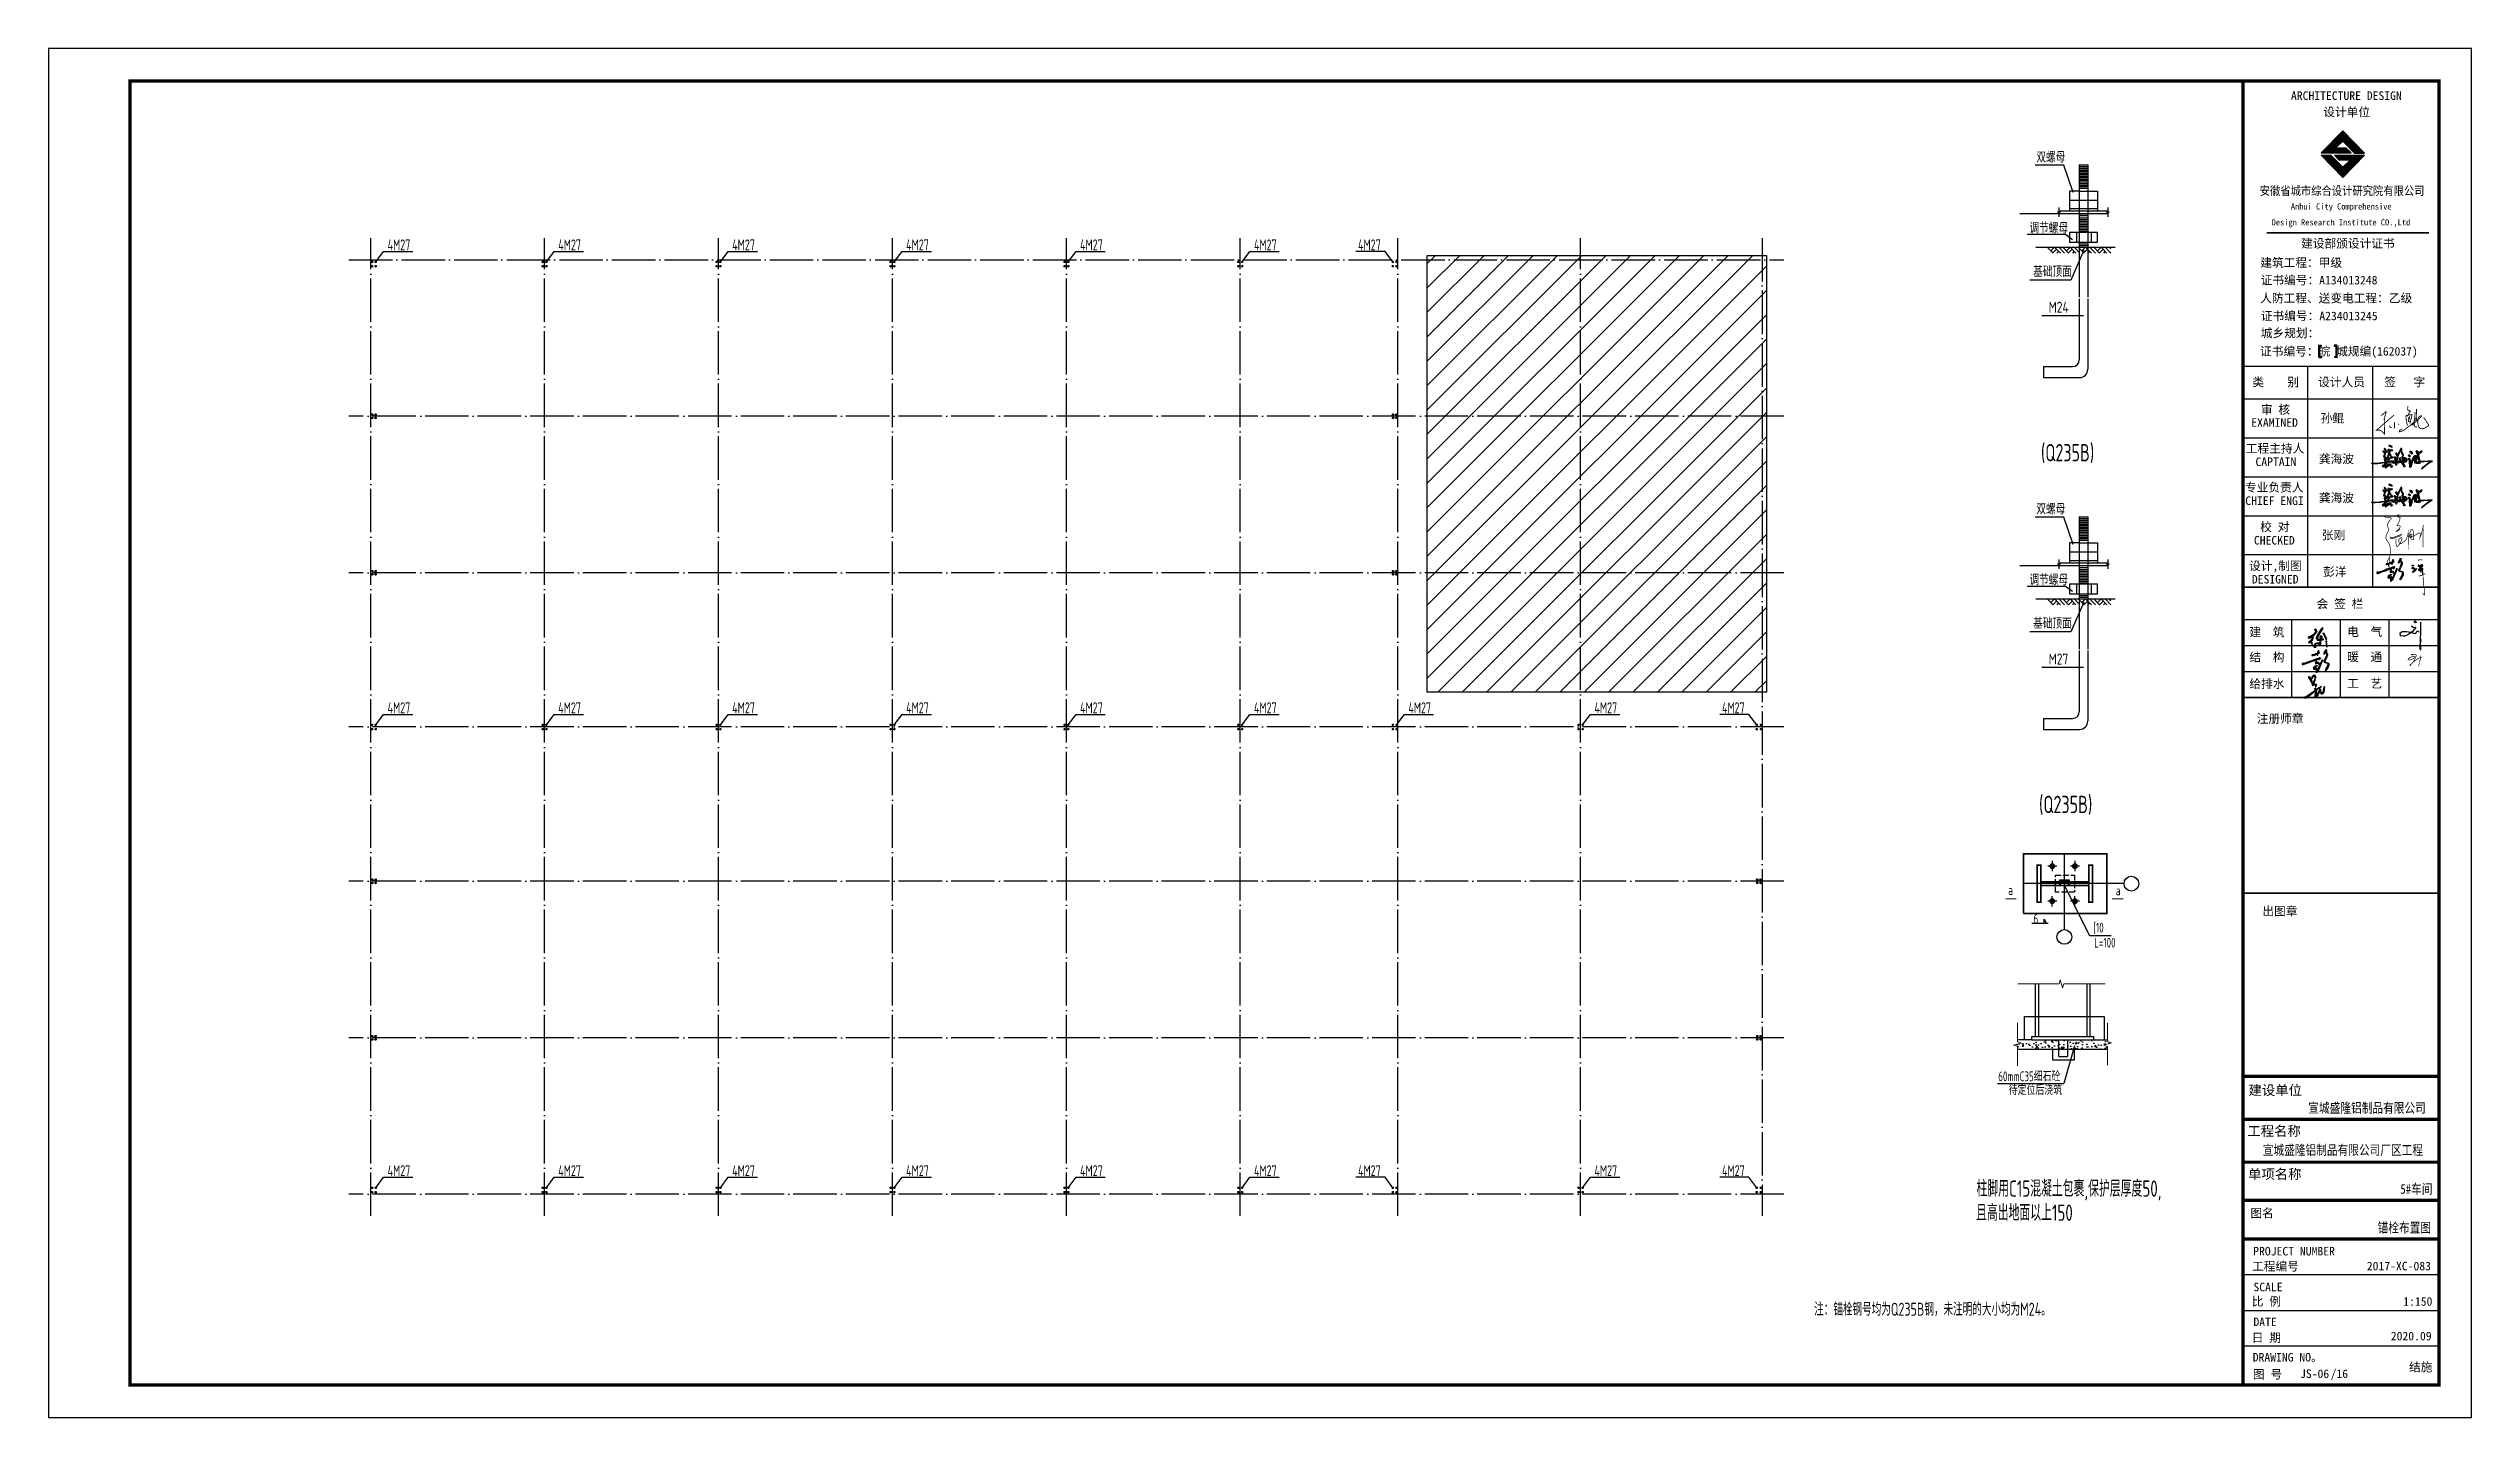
# Model space of a CAD drawing. Extents: x 32461 to 372567, y -698896 to 182569.
# Drawn here: x 74273 to 185723, y -140228 to -77228 of the extents above; entities that cross this region are included whole.
import ezdxf

# ---------------------------------------------------------------- set-up
doc = ezdxf.new("R2010")
doc.units = 0
doc.header["$LTSCALE"] = 1000
doc.header["$MEASUREMENT"] = 0
for name, pattern in [('4', [5, 1.5, -1, 1.5, -1]), ('DASH', [0.35, 0.25, -0.1]), ('DOTE', [2.4200000000000004, 2, -0.2, 0.02, -0.2])]:
    doc.linetypes.add(name, pattern=pattern)
doc.layers.get('0').update_dxf_attribs({"linetype": 'CONTINUOUS'})
for name, color, linetype in [('10', 7, 'CONTINUOUS'), ('5图框', 7, 'CONTINUOUS'), ('DIM_SYMB', 3, 'CONTINUOUS'), ('DOTE', 252, 'CONTINUOUS'), ('PUB_DIM', 3, 'CONTINUOUS'), ('PUB_HATCH', 8, 'CONTINUOUS'), ('PUB_TEXT', 7, 'CONTINUOUS'), ('PUB_TITLE', 4, 'CONTINUOUS'), ('R', 1, 'CONTINUOUS'), ('REIN', 1, 'CONTINUOUS'), ('STAIR', 4, 'CONTINUOUS'), ('TEXT', 7, 'CONTINUOUS'), ('WALL', 6, 'CONTINUOUS'), ('图框', 4, 'CONTINUOUS'), ('签名', 7, 'CONTINUOUS'), ('锚栓', 60, 'CONTINUOUS')]:
    doc.layers.add(name, color=color, linetype=linetype)
for name, color, linetype, lineweight in [('OTHER', 253, 'CONTINUOUS', 13), ('修改', 7, 'CONTINUOUS', 20), ('钢板标注', 9, 'CONTINUOUS', 25)]:
    doc.layers.add(name, color=color, linetype=linetype, lineweight=lineweight)
doc.styles.add('-黑体', font='simhei.ttf')
doc.styles.add('_HZDX', font='atssdeng.shx', dxfattribs={"width": 0.8, "bigfont": 'atssdchn.shx'})
doc.styles.add('HZTXT', font='tssdeng.shx', dxfattribs={"bigfont": 'tssdchn.shx'})
doc.styles.add('STYLE-黑体', font='simhei.ttf')
doc.styles.add('TSSD_DIMENSION', font='Tssdeng.shx', dxfattribs={"width": 0.8, "bigfont": 'hztxt.shx'})
doc.styles.add('TSSD_REIN', font='atssdeng.shx', dxfattribs={"width": 0.699999988079071, "bigfont": 'atssdchn.shx'})
doc.styles.add('宋体', font='')
doc.styles.add('黑体', font='simhei.ttf', dxfattribs={"width": 0.6, "height": 4.3})
doc.styles.get('宋体').set_extended_font_data('SimSun')
pattern_1 = [(50.00000000273698, (-82794.63241537212, -112559.3525885647), (602.3036150974665, -52.69473850022141), [62.97961636610939, -692.7757800272]), (354.9999999995174, (-82794.63241537212, -112559.3525885647), (-116.5134101431394, 631.6369602124197), [50.38369309005709, -554.220623990628]), (100.4513999990082, (-82744.44044902863, -112563.7438129256), (485.7906522996072, 578.9418382448803), [53.52443617934742, -588.7688164468416]), (46.18420000277685, (-82794.63241537212, -112391.4069449156), (896.1924241170912, -138.9909869887477), [94.46942454855859, -1039.163670034144]), (96.63559999936173, (-82719.9497209641, -112402.9895740264), (784.8626483175583, 817.9942640952138), [80.28665678835583, -883.153083597577]), (351.1841999991582, (-82794.63241537212, -112391.4069449156), (784.8620097755614, 817.9948771177076), [75.57553963520212, -831.330935987223]), (21.00000000185964, (-82710.6595935548, -112433.3933558268), (501.2396952867514, -338.090443691577), [62.97961636330918, -692.7757799963995]), (325.9999999974232, (-82710.6595935548, -112433.3933558268), (204.3187501272214, 608.9289552899858), [50.38369309154827, -554.220624007031]), (71.45140000167635, (-82668.88963687042, -112461.5675861536), (705.558650762326, 270.8379593330399), [53.52443617899254, -588.7688164429376]), (37.5000000026845, (-82794.63241537212, -112559.3525885647), (10.21097363875688, 279.540362743631), [0, -547.5027982645665, 0, -562.6179061921159, 0, -556.319944555637]), (7.500000000719325, (-82794.63241537212, -112559.3525885647), (220.9069139303118, 331.1986440753002), [0, -320.7761793403175, 0, -534.9068749732508, 0, -212.031375087514]), (327.4999999974811, (-82981.8918080237, -112559.3525885647), (448.2657631446232, -18.93996225433317), [0, -209.9320545476291, 0, -654.9880101886029, 0, -869.1187058271845]), (317.4999999972313, (-83065.86462983969, -112559.3525885647), (489.7178828415193, 84.060978451711), [0, -272.9116709163586, 0, -434.9792170297654, 0, -617.2002403800724])]

msp = doc.modelspace()

# ---------------------------------------------------------------- texts
at = {"layer": '5图框', "style": 'HZTXT', "width": 0.7}
for p in [(165917.8217299664, -96230.39382264679, 2.000000001033186), (165829.6141985699, -112414.6691547372, 2.000000001033186)]:
    msp.add_text('(Q235B)', height=800.0000004132744, dxfattribs=at).set_placement(p)
at = {"layer": 'PUB_TEXT', "color": 0, "style": '_HZDX', "width": 0.8}
for s, p in [('双螺母', (165706.9705304628, -82480.76397288016)), ('调节螺母', (165390.1713420054, -85741.08026412528)), ('基础顶面', (165558.890807932, -87743.4100625185)), ('M24', (166270.4846596735, -89387.79760326406)), ('双螺母', (165706.9705304628, -98669.45804072247)), ('调节螺母', (165390.1713420054, -101929.7743319676)), ('基础顶面', (165558.890807932, -103932.1041303608)), ('M27', (166270.4846596735, -105576.4916711064))]:
    msp.add_text(s, height=504.025149857856, dxfattribs=at).set_placement(p)
at = {"layer": 'PUB_TEXT', "style": 'TSSD_REIN', "width": 0.699999988079071}
for s, height, p in [('a', 450.0000002150045, (164414.411418448, -116176.3635558531, 1190.427840568771)), ('a', 450.0000002150045, (169363.6522573942, -116199.7911683497, 1190.427840568771)), ('6', 450.0000002150045, (165574.7085431546, -117498.6066488082)), ('[10', 450.0000002150045, (168330.7535656295, -117910.112085374)), ('L=100', 450.0000002150045, (168366.6957026008, -118601.4164736219)), ('60mmC35细石砼', 450.0000002324668, (163952.707413643, -124751.9904802217, 1190.427840568771)), ('待定位后浇筑', 450.0000002324668, (164436.1262056993, -125381.2992763519, 1190.427840568771)), ('柱脚用C15混凝土包裹,保护层厚度50,', 750.0000003874447, (162953.2278158937, -130067.218536839)), ('且高出地面以上150', 750.0000003874447, (162932.8171921431, -131175.3368637495))]:
    msp.add_text(s, height=height, dxfattribs=at).set_placement(p)
at = {"layer": 'TEXT', "color": 3, "style": '-黑体', "width": 0.7999999999883741}
for s, p in [('宣城盛隆铝制品有限公司', (178214.6989882475, -126203.6734926676)), ('宣城盛隆铝制品有限公司厂区工程', (176123.4646701027, -128140.0216383638)), ('5#车间', (182452.6908117386, -129935.4284028699)), ('锚栓布置图', (181401.82366138, -131712.2565916654))]:
    msp.add_text(s, height=450.2249999999913, dxfattribs=at).set_placement(p)
at = {"layer": 'TEXT', "color": 2, "style": 'TSSD_DIMENSION', "width": 0.7}
msp.add_text('注：锚栓钢号均为Q235B钢，未注明的大小均为M24。', height=600, dxfattribs=at).set_placement((155487.1568483273, -135542.741843971))
at = {"layer": 'WALL', "style": 'TSSD_REIN', "width": 0.7}
for p in [(89870.67859857874, -86519.73195146788), (97720.6781081266, -86519.73195146785), (105720.6781081266, -86519.73195146785), (113720.6781081266, -86519.73195146785), (121720.6781081266, -86519.73195146785), (129720.6781081266, -86519.73195146785), (134507.0237873807, -86519.73195146791), (89870.67908903088, -107819.7319514492), (97720.67859857873, -107819.7319514492), (105720.6785985787, -107819.7319514492), (113720.6785985787, -107819.7319514492), (121720.6785985787, -107819.7319514492), (129720.6785985787, -107819.7319514492), (136820.6785985787, -107819.7320816894), (145380.6785985787, -107819.7319514492), (151247.0233944899, -107819.7320816895), (89870.67859857876, -129119.7319514306), (97720.67810812661, -129119.7319514306), (105720.6781081266, -129119.7319514306), (113720.6781081266, -129119.7319514306), (121720.6781081266, -129119.7319514306), (129720.6781081266, -129119.7319514306), (134507.0238849178, -129119.7320816709), (145380.6781081266, -129119.7319514306), (151247.023884942, -129119.7320816709)]:
    msp.add_text('4M27', height=504, dxfattribs=at).set_placement(p)
at = {"layer": '图框', "color": 4}
for s, height, style, p in [('ARCHITECTURE DESIGN', 394.4160000000001, '黑体', (177416.8224970615, -79597.34642212791)), ('设计单位', 394.4160000000001, '黑体', (178903.7982925987, -80352.75425699889)), ('Anhui City Comprehensive ', 283.86, '黑体', (177412.8342228665, -84640.0288647901)), (' Design Research Institute CO.,Ltd', 283.86, '黑体', (176336.7936112217, -85370.49970012356)), (' 建筑工程：甲级', 394.4160000000001, '黑体', (175738.6128529697, -87283.57448173652)), ('建设部颁设计证书', 394.4160000000001, '黑体', (177885.5456975012, -86399.72416804335)), ('证书编号：A134013248', 394.4160000000001, '黑体', (176023.9415478113, -88087.29886539071)), ('人防工程、送变电工程：乙级', 394.4160000000001, '黑体', (176003.2229841172, -88917.87090236822)), ('城乡规划：', 394.4160000000001, '黑体', (176028.226264365, -90522.07100107125)), ('证书编号：A234013245', 394.4160000000001, '黑体', (176031.1209219142, -89734.11084510887)), ('证书编号：皖 城规编(162037)', 394.4160000000001, '黑体', (175996.6642576661, -91362.2700732078)), ('孙鲲', 394.415999994264, 'STYLE-黑体', (178786.9498744975, -94440.4463293452)), ('龚海波', 394.415999994264, 'STYLE-黑体', (178702.5616029811, -96315.1905043771)), ('龚海波', 394.415999994264, 'STYLE-黑体', (178702.5616029811, -98107.99050437703)), ('张刚', 394.415999994264, 'STYLE-黑体', (178838.934575249, -99818.84632934516)), ('彭洋', 394.415999994264, 'STYLE-黑体', (178896.4693773855, -101509.7642524008)), ('注册师章', 394.4160000000001, '黑体', (175841.979799662, -108264.5331362592)), ('出图章', 394.4160000000001, '黑体', (176101.9517713352, -117124.8038072806)), ('建设单位', 450, '黑体', (175466.6759996807, -125387.0898634881)), ('工程名称', 450, '黑体', (175416.8571442707, -127264.4148021342)), ('单项名称', 450, '黑体', (175446.8482228007, -129245.9111973321)), ('图名', 394.4160000000001, '黑体', (175550.6918960208, -131019.0330212916)), ('工程编号', 394.4160000000001, '黑体', (175627.9048327719, -133466.008979487)), ('2017-XC-083', 394.4160000000001, '宋体', (180905.3848195098, -133452.3815281151)), ('比 例', 394.4160000000001, '黑体', (175614.6190483253, -135083.7296468043)), ('SCALE', 394.4160000000001, '黑体', (175690.7406430793, -134419.2924669495)), ('1:150', 394.4160000000001, '宋体', (182580.1167654734, -135082.1460292359)), ('DATE', 394.4160000000001, '黑体', (175688.6682358598, -136022.2192015687)), ('日 期', 394.4160000000001, '黑体', (175614.6190483253, -136752.9500235845)), ('2020.09', 394.4160000000001, '宋体', (182009.2372444052, -136674.3929146533)), ('DRAWING NO。', 394.4160000000001, '黑体', (175657.5661264078, -137649.2724051142)), ('图 号', 394.4160000000001, '黑体', (175670.6342520669, -138436.8603635226))]:
    msp.add_text(s, height=height, dxfattribs=dict(at, style=style)).set_placement(p)
at = {"layer": '图框', "color": 4, "style": '黑体', "width": 0.88}
msp.add_text('安徽省城市综合设计研究院有限公司', height=394.4160000000001, dxfattribs=at).set_placement((175981.5916110072, -83977.09839231631))
at = {"layer": '图框', "color": 0}
for s, style, p in [('类    别 ', 'STYLE-黑体', (175640.079861471, -92777.69168389015)), ('设计人员', 'STYLE-黑体', (178667.9157884731, -92777.69168389015)), ('签   字', 'STYLE-黑体', (181711.5410495501, -92777.69168389015)), ('审 核', 'STYLE-黑体', (176034.2328738389, -94044.77551112053)), ('EXAMINED ', 'STYLE-黑体', (175590.7235368621, -94637.10948036858)), ('工程主持人', 'STYLE-黑体', (175340.2793974278, -95831.62816886042)), ('CAPTAIN', 'STYLE-黑体', (175786.4923527874, -96444.19525125858)), ('专业负责人', 'STYLE-黑体', (175306.7472013815, -97624.42816886053)), ('CHIEF ENGI', 'STYLE-黑体', (175318.3216675047, -98236.99525125852)), ('校 对', 'STYLE-黑体', (176000.7000255345, -99443.40845804525)), ('CHECKED  ', 'STYLE-黑体', (175712.9157080641, -100055.9755404431)), ('设计,制图', 'STYLE-黑体', (175490.3254078184, -101236.2084580452)), ('DESIGNED ', 'STYLE-黑体', (175619.2961631438, -101848.775540443)), ('会 签 栏', 'STYLE-黑体', (178597.4860408399, -102981.6905058208)), ('建  筑', 'STYLE-黑体', (175506.2381870763, -104285.125763206)), ('电  气', 'STYLE-黑体', (180001.9242862975, -104272.1428131215)), ('结  构', 'STYLE-黑体', (175506.2381870763, -105439.2888935427)), ('暖  通', 'STYLE-黑体', (180001.9242862975, -105426.305943458)), ('给排水', 'STYLE-黑体', (175506.2381870763, -106658.4870574008)), ('工  艺', 'STYLE-黑体', (180001.9242862975, -106645.5041049418)), ('PROJECT NUMBER', '黑体', (175681.0937332541, -132768.8073395541))]:
    msp.add_text(s, height=394.415999994264, dxfattribs=dict(at, style=style)).set_placement(p)
at = {"layer": '图框', "color": 3, "style": '宋体'}
for s, p in [('JS-06', (177833.9329698637, -138409.3262510489)), ('/16', (179240.5154863495, -138409.3262510489)), ('结施', (182845.9980472287, -138103.0869461349))]:
    msp.add_text(s, height=394.4160000000001, dxfattribs=at).set_placement(p)

# ---------------------------------------------------------------- blocks, each defined once
blk = doc.blocks.new('新块FSGSF')
h = blk.add_hatch(color=256)
h.paths.add_polyline_path([(128529.7049399753, 83065.24337039207), (128567.9798269488, 83094.03415039819), (128626.4929574674, 83166.71042153018), (128657.359814818, 83211.13047705457), (128657.359814818, 83244.034214141), (128637.6050355294, 83283.1074029367), (128619.0849278446, 83286.80906752674), (128590.6874473293, 83283.51869542699), (128569.7587615417, 83272.76477400193), (128611.3804035183, 83264.4457382275), (128630.1101457705, 83244.53943268192), (128617.9209414927, 83215.42277529393), (128568.6793822754, 83147.61323469173), (128546.00612932, 83117.79893746006), (128495.2896291719, 83090.36977950209), (128424.8832174094, 83055.78520372303), (128384.3100172909, 83040.28175822223), (128395.0499721376, 83020.00803417404), (128423.0932193303, 83020.00803417404), (128477.9863704536, 83046.84091133579), (128513.7862311521, 83046.84091133579), (128524.2767699599, 83033.98148898683), (128495.865367611, 82980.86542247522), (128452.6517942223, 82921.63869250187), (128398.3261427718, 82886.67846078653), (128411.0844272203, 82868.99270672808), (128465.8216470814, 82888.32364683642), (128492.57292121, 82875.98474341791), (128505.7967127675, 82816.94839147764), (128511.5585023761, 82783.63336190092), (128527.6092668533, 82787.74631898126), (128521.8474772447, 82807.48856766862), (128516.9087572019, 82863.4249255422), (128498.388649517, 82893.44958301914), (128484.3956934647, 82906.61108750697), (128529.2933715649, 82975.58067436276), (128542.463224424, 83015.06517173749), (128539.5823464335, 83051.67057341398)])
h.paths.add_polyline_path([(128659.3085352516, 83078.65325281235), (128638.1331236344, 83023.42560383398), (128640.1990026874, 82997.61830325624), (128677.3851282893, 83013.10268360289), (128695.1333961934, 83020.49309941719), (128685.1322251793, 83043.03915870856), (128684.6157722299, 83055.42666620364), (128795.2097762211, 83245.6633114532), (128834.461780876, 83296.76178590363), (128848.650550545, 83313.76853087664), (128842.6968144958, 83330.77527584965), (128801.3788971604, 83316.32318109061), (128741.4679002102, 83222.9007079507)])
h.paths.add_polyline_path([(128917.1323528757, 83009.25604339752), (128965.7647478022, 82974.42493989086), (128954.4171755349, 83006.82596827946), (128929.2904516073, 83055.02248493541), (128904.1356149914, 83121.19888995224), (128881.440470457, 83160.890143695), (128853.0716070442, 83171.82548172625), (128835.2333665593, 83162.92113767468), (128870.8971026621, 83124.44492149094)])
h.paths.add_polyline_path([(128799.1246698218, 82968.3670314), (128829.9251798831, 82961.88682572228), (128868.4258090527, 82974.03721740129), (128842.0832786147, 82984.1625357561), (128788.9929040651, 82985.7825911977), (128810.8774885075, 83011.29837993726), (128819.7934141262, 83042.07935288425), (128806.4195088843, 83074.48038127285), (128771.1610528274, 83082.98564418603), (128749.681748431, 83072.45530794865), (128760.9978788759, 83052.61708994096), (128777.2086771847, 83057.47724017708), (128787.7456893599, 83035.60654802585), (128775.5875906283, 83025.07621178847), (128760.1873524115, 83027.91130478912), (128749.6503402363, 83011.7107986392), (128746.4081671235, 83000.77544451921), (128732.6289818354, 82987.41003136992), (128676.2964678006, 82964.72931954227), (128664.948929161, 82959.05913354098), (128675.0806612902, 82948.12379550975), (128733.4395419275, 82959.05913354098), (128748.0292536799, 82955.81903874649), (128747.2186935879, 82934.35336447787), (128750.4384370798, 82855.9535570904), (128750.0331906614, 82839.75305094046), (128731.3907457042, 82858.38363220844), (128693.700642999, 82872.9640990055), (128651.9578743442, 82868.10394876939), (128612.6466850825, 82853.92849985493), (128581.0356149293, 82823.55254479052), (128558.3405040225, 82791.96155216711), (128559.1510641145, 82769.28082425072), (128568.8775161977, 82744.17003730501), (128581.8461750213, 82744.17003730501), (128621.9678907474, 82737.68983162727), (128632.9101829686, 82759.1555058959), (128607.3781789949, 82759.1555058959), (128587.1146811089, 82766.85074913266), (128596.8411668197, 82797.63172207965), (128620.3468041909, 82830.84277014469), (128649.9315077418, 82849.47335141267), (128673.842425159, 82853.11846408976), (128697.7533425762, 82854.33350164877), (128729.7696927754, 82836.10793826338), (128757.3280297238, 82819.50241423087), (128784.0758402078, 82831.24778802728), (128782.0495072331, 82852.7134622959), (128778.4020540742, 82922.78067110307), (128780.8337007227, 82959.2318139626)])
h.paths.add_polyline_path([(128946.326505277, 82853.93894144568), (128954.8805304763, 82761.74793246598), (128966.5041182279, 82737.17518508607), (128982.5982959593, 82746.11074128875), (128982.5982959593, 82777.38512364321), (128975.892377362, 82842.16779349149), (128967.8452884963, 82901.58913283591), (128941.4686932818, 82922.587654517), (128918.1831486671, 82920.158496457), (128942.4078117555, 82903.06957021187)])
for p, q in [((128590.6874473293, 83283.51869542699), (128569.7587615417, 83272.76477400193)), ((128569.7587615417, 83272.76477400193), (128611.3804035183, 83264.4457382275)), ((128619.0849278446, 83286.80906752674), (128590.6874473293, 83283.51869542699)), ((128611.3804035183, 83264.4457382275), (128630.1101457705, 83244.53943268192)), ((128630.1101457705, 83244.53943268192), (128617.9209414927, 83215.42277529393)), ((128637.6050355294, 83283.1074029367), (128619.0849278446, 83286.80906752674)), ((128657.359814818, 83244.034214141), (128637.6050355294, 83283.1074029367)), ((128657.359814818, 83211.13047705457), (128657.359814818, 83244.034214141)), ((128741.4679002102, 83222.9007079507), (128659.3085352516, 83078.65325281235)), ((128684.6157722299, 83055.42666620364), (128795.2097762211, 83245.6633114532)), ((128801.3788971604, 83316.32318109061), (128741.4679002102, 83222.9007079507)), ((128795.2097762211, 83245.6633114532), (128834.461780876, 83296.76178590363)), ((128842.6968144958, 83330.77527584965), (128801.3788971604, 83316.32318109061)), ((128834.461780876, 83296.76178590363), (128848.650550545, 83313.76853087664)), ((128848.650550545, 83313.76853087664), (128842.6968144958, 83330.77527584965)), ((128424.8832174094, 83055.78520372303), (128384.3100172909, 83040.28175822223)), ((128384.3100172909, 83040.28175822223), (128395.0499721376, 83020.00803417404)), ((128395.0499721376, 83020.00803417404), (128423.0932193303, 83020.00803417404)), ((128452.6517942223, 82921.63869250187), (128398.3261427718, 82886.67846078653)), ((128398.3261427718, 82886.67846078653), (128411.0844272203, 82868.99270672808)), ((128411.0844272203, 82868.99270672808), (128465.8216470814, 82888.32364683642)), ((128423.0932193303, 83020.00803417404), (128477.9863704536, 83046.84091133579)), ((128495.2896291719, 83090.36977950209), (128424.8832174094, 83055.78520372303)), ((128495.865367611, 82980.86542247522), (128452.6517942223, 82921.63869250187)), ((128465.8216470814, 82888.32364683642), (128492.57292121, 82875.98474341791)), ((128477.9863704536, 83046.84091133579), (128513.7862311521, 83046.84091133579)), ((128484.3956934647, 82906.61108750697), (128529.2933715649, 82975.58067436276)), ((128498.388649517, 82893.44958301914), (128484.3956934647, 82906.61108750697)), ((128492.57292121, 82875.98474341791), (128505.7967127675, 82816.94839147764)), ((128546.00612932, 83117.79893746006), (128495.2896291719, 83090.36977950209)), ((128524.2767699599, 83033.98148898683), (128495.865367611, 82980.86542247522)), ((128516.9087572019, 82863.4249255422), (128498.388649517, 82893.44958301914)), ((128505.7967127675, 82816.94839147764), (128511.5585023761, 82783.63336190092)), ((128511.5585023761, 82783.63336190092), (128527.6092668533, 82787.74631898126)), ((128513.7862311521, 83046.84091133579), (128524.2767699599, 83033.98148898683)), ((128521.8474772447, 82807.48856766862), (128516.9087572019, 82863.4249255422)), ((128527.6092668533, 82787.74631898126), (128521.8474772447, 82807.48856766862)), ((128529.2933715649, 82975.58067436276), (128542.463224424, 83015.06517173749)), ((128529.7049399753, 83065.24337039207), (128567.9798269488, 83094.03415039819)), ((128539.5823464335, 83051.67057341398), (128529.7049399753, 83065.24337039207)), ((128542.463224424, 83015.06517173749), (128539.5823464335, 83051.67057341398)), ((128568.6793822754, 83147.61323469173), (128546.00612932, 83117.79893746006)), ((128581.0356149293, 82823.55254479052), (128558.3405040225, 82791.96155216711)), ((128558.3405040225, 82791.96155216711), (128559.1510641145, 82769.28082425072)), ((128559.1510641145, 82769.28082425072), (128568.8775161977, 82744.17003730501)), ((128567.9798269488, 83094.03415039819), (128626.4929574674, 83166.71042153018)), ((128617.9209414927, 83215.42277529393), (128568.6793822754, 83147.61323469173)), ((128568.8775161977, 82744.17003730501), (128581.8461750213, 82744.17003730501)), ((128612.6466850825, 82853.92849985493), (128581.0356149293, 82823.55254479052)), ((128581.8461750213, 82744.17003730501), (128621.9678907474, 82737.68983162727)), ((128587.1146811089, 82766.85074913266), (128596.8411668197, 82797.63172207965)), ((128607.3781789949, 82759.1555058959), (128587.1146811089, 82766.85074913266)), ((128596.8411668197, 82797.63172207965), (128620.3468041909, 82830.84277014469)), ((128632.9101829686, 82759.1555058959), (128607.3781789949, 82759.1555058959)), ((128651.9578743442, 82868.10394876939), (128612.6466850825, 82853.92849985493)), ((128620.3468041909, 82830.84277014469), (128649.9315077418, 82849.47335141267)), ((128621.9678907474, 82737.68983162727), (128632.9101829686, 82759.1555058959)), ((128626.4929574674, 83166.71042153018), (128657.359814818, 83211.13047705457)), ((128659.3085352516, 83078.65325281235), (128638.1331236344, 83023.42560383398)), ((128638.1331236344, 83023.42560383398), (128640.1990026874, 82997.61830325624)), ((128640.1990026874, 82997.61830325624), (128677.3851282893, 83013.10268360289)), ((128649.9315077418, 82849.47335141267), (128673.842425159, 82853.11846408976)), ((128693.700642999, 82872.9640990055), (128651.9578743442, 82868.10394876939)), ((128676.2964678006, 82964.72931954227), (128664.948929161, 82959.05913354098)), ((128664.948929161, 82959.05913354098), (128675.0806612902, 82948.12379550975)), ((128673.842425159, 82853.11846408976), (128697.7533425762, 82854.33350164877)), ((128675.0806612902, 82948.12379550975), (128733.4395419275, 82959.05913354098)), ((128675.0806612902, 82948.12379550975), (128675.0806612902, 82948.12379550975)), ((128732.6289818354, 82987.41003136992), (128676.2964678006, 82964.72931954227)), ((128677.3851282893, 83013.10268360289), (128695.1333961934, 83020.49309941719)), ((128685.1322251793, 83043.03915870856), (128684.6157722299, 83055.42666620364)), ((128695.1333961934, 83020.49309941719), (128685.1322251793, 83043.03915870856)), ((128731.3907457042, 82858.38363220844), (128693.700642999, 82872.9640990055)), ((128697.7533425762, 82854.33350164877), (128729.7696927754, 82836.10793826338)), ((128729.7696927754, 82836.10793826338), (128757.3280297238, 82819.50241423087)), ((128750.0331906614, 82839.75305094046), (128731.3907457042, 82858.38363220844)), ((128746.4081671235, 83000.77544451921), (128732.6289818354, 82987.41003136992)), ((128733.4395419275, 82959.05913354098), (128748.0292536799, 82955.81903874649)), ((128749.6503402363, 83011.7107986392), (128746.4081671235, 83000.77544451921)), ((128748.0292536799, 82955.81903874649), (128747.2186935879, 82934.35336447787)), ((128747.2186935879, 82934.35336447787), (128750.4384370798, 82855.9535570904)), ((128760.1873524115, 83027.91130478912), (128749.6503402363, 83011.7107986392)), ((128771.1610528274, 83082.98564418603), (128749.681748431, 83072.45530794865)), ((128749.681748431, 83072.45530794865), (128760.9978788759, 83052.61708994096)), ((128750.4384370798, 82855.9535570904), (128750.0331906614, 82839.75305094046)), ((128757.3280297238, 82819.50241423087), (128784.0758402078, 82831.24778802728)), ((128775.5875906283, 83025.07621178847), (128760.1873524115, 83027.91130478912)), ((128760.9978788759, 83052.61708994096), (128777.2086771847, 83057.47724017708)), ((128806.4195088843, 83074.48038127285), (128771.1610528274, 83082.98564418603)), ((128787.7456893599, 83035.60654802585), (128775.5875906283, 83025.07621178847)), ((128777.2086771847, 83057.47724017708), (128787.7456893599, 83035.60654802585)), ((128777.2086771847, 83057.47724017708), (128777.2086771847, 83057.47724017708)), ((128778.4020540742, 82922.78067110307), (128780.8337007227, 82959.2318139626)), ((128782.0495072331, 82852.7134622959), (128778.4020540742, 82922.78067110307)), ((128780.8337007227, 82959.2318139626), (128799.1246698218, 82968.3670314)), ((128784.0758402078, 82831.24778802728), (128782.0495072331, 82852.7134622959)), ((128788.9929040651, 82985.7825911977), (128810.8774885075, 83011.29837993726)), ((128842.0832786147, 82984.1625357561), (128788.9929040651, 82985.7825911977)), ((128799.1246698218, 82968.3670314), (128829.9251798831, 82961.88682572228)), ((128819.7934141262, 83042.07935288425), (128806.4195088843, 83074.48038127285)), ((128810.8774885075, 83011.29837993726), (128819.7934141262, 83042.07935288425)), ((128829.9251798831, 82961.88682572228), (128868.4258090527, 82974.03721740129)), ((128853.0716070442, 83171.82548172625), (128835.2333665593, 83162.92113767468)), ((128835.2333665593, 83162.92113767468), (128870.8971026621, 83124.44492149094)), ((128868.4258090527, 82974.03721740129), (128842.0832786147, 82984.1625357561)), ((128881.440470457, 83160.890143695), (128853.0716070442, 83171.82548172625)), ((128870.8971026621, 83124.44492149094), (128917.1323528757, 83009.25604339752)), ((128904.1356149914, 83121.19888995224), (128881.440470457, 83160.890143695)), ((128929.2904516073, 83055.02248493541), (128904.1356149914, 83121.19888995224)), ((128917.1323528757, 83009.25604339752), (128965.7647478022, 82974.42493989086)), ((128941.4686932818, 82922.587654517), (128918.1831486671, 82920.158496457)), ((128918.1831486671, 82920.158496457), (128942.4078117555, 82903.06957021187)), ((128954.4171755349, 83006.82596827946), (128929.2904516073, 83055.02248493541)), ((128967.8452884963, 82901.58913283591), (128941.4686932818, 82922.587654517)), ((128942.4078117555, 82903.06957021187), (128946.326505277, 82853.93894144568)), ((128946.326505277, 82853.93894144568), (128954.8805304763, 82761.74793246598)), ((128965.7647478022, 82974.42493989086), (128954.4171755349, 83006.82596827946)), ((128954.8805304763, 82761.74793246598), (128966.5041182279, 82737.17518508607))]:
    blk.add_line(p, q)
blk = doc.blocks.new('新块FDGHDGDG')
at = {"layer": '10'}
h = blk.add_hatch(color=256, dxfattribs=at)
h.paths.add_polyline_path([(122705.668190999, 81893.96863090264), (122751.8737621326, 81910.50538397086), (122832.9959939597, 81939.83744023362), (122874.3337105536, 81958.05898411124), (122924.7910619369, 81971.41967882117), (122953.3647606671, 81986.60556357814), (122988.0124311871, 81998.14486281475), (123009.288686669, 82006.04137110681), (123047.1295309253, 82019.6069728054), (123065.4468944296, 82026.84322523716), (123075.6771983476, 82028.97198119637), (123077.3779104501, 82017.90320912347), (123072.6922750678, 82006.8344370508), (123082.063545831, 82004.28068881476), (123087.6082143667, 82006.40944477398), (123103.3745097183, 82017.47821684642), (123112.320602457, 82029.39697347296), (123121.6918732221, 82046.4270211467), (123113.5961365327, 82061.32831286051), (123094.853595004, 82058.34957234695), (123052.6655223584, 82043.44828063267), (122974.2592236297, 82017.0532245696), (122878.6635847297, 81981.63467176579), (122818.6614205306, 81958.61678647454), (122730.2590996856, 81925.96068347147), (122679.3592160386, 81907.2268721172), (122672.2266377341, 81908.79403113917), (122647.1411342346, 81895.17151082953), (122630.2294613463, 81891.35796405835), (122626.5156614506, 81887.98838243302), (122606.2893353836, 81888.0528901894), (122604.6059774868, 81897.17884042411), (122600.7620210536, 81903.42470906739), (122590.1933101364, 81899.81986385974), (122584.657318702, 81894.53781698825), (122567.3551761997, 81880.85078892246), (122564.474378149, 81872.68486588536), (122567.1122173266, 81861.6388612559), (122576.7264469629, 81855.15393445682), (122600.0418215417, 81855.15393445682), (122662.9074295866, 81876.05065293651)])
h.paths.add_polyline_path([(123049.7934014131, 82189.14474018285), (123058.2015137933, 82193.21631798026), (123069.9069251451, 82196.53277557081), (123078.2195893973, 82202.36503565795), (123084.9530209834, 82206.6301367245), (123087.425995213, 82212.69386582047), (123091.9207343385, 82218.30224604806), (123093.2656852361, 82230.64978952584), (123085.8554396504, 82240.75094525347), (123078.6621216279, 82237.15748376836), (123071.703085375, 82229.07883592969), (123064.2841626871, 82224.1383007096), (123060.1017992534, 82232.86961525859), (123063.6507341997, 82237.96952258277), (123067.6508784806, 82245.7332207865), (123072.5274101184, 82254.6087291438), (123075.1912806034, 82262.14854748797), (123075.1912806034, 82269.69216040563), (123072.9786194507, 82275.01594759076), (123061.2037912775, 82276.34784303018), (123053.4377844874, 82275.45991273684), (123050.7739140019, 82271.24414113135), (123048.1100435145, 82263.92440807301), (123045.220568364, 82256.82476030284), (123044.1098992359, 82245.95710064628), (123042.5566978767, 82237.08159228874), (123039.0077629308, 82223.33005646843), (123037.2289569066, 82213.56661781756), (123031.2330790367, 82205.58283432754), (123023.4670722461, 82202.69895816146), (123010.364647381, 82193.82344980416), (122981.3223851155, 82181.4834954745), (122955.9158288194, 82172.27785918786), (122940.132179263, 82165.0909362174), (122924.4960404504, 82158.77297066984), (122898.1957425931, 82152.99383461679), (122868.9712611716, 82150.90681897051), (122857.2832040237, 82146.31917912274), (122858.9492077162, 82134.22207752237), (122877.3186338339, 82132.13506187609), (122914.0054234569, 82137.97491111135), (122943.394769826, 82147.98499706568), (122972.7754390929, 82156.65939300618), (122990.8064582115, 82166.66568438633), (123008.5858413563, 82173.34413445409), (123017.4798714798, 82177.08558432147), (123021.3325050171, 82173.18476235046), (123020.4127321457, 82163.99050978519), (123022.2522778879, 82152.50054000918), (123027.3110286794, 82143.99689989485), (123033.454417293, 82142.77125252358), (123041.4547058525, 82146.37609773123), (123044.5524314665, 82153.33534626773), (123044.5524314665, 82167.50807979138), (123044.9515781831, 82180.23128608655)])
h.paths.add_polyline_path([(122998.9976430284, 81912.79730660556), (122998.0952243619, 81925.88858656905), (122997.8349112845, 81943.30568077991), (123005.3753134096, 81954.22266989638), (123018.6512803258, 81967.48091111024), (123016.5687757106, 81976.83833035355), (123000.438042054, 81979.17958245118), (122989.244579751, 81969.82216320856), (122982.4851168571, 81950.84549912339), (122977.7994814748, 81934.4681181616), (122979.0403071404, 81909.20005054696), (122977.4003347578, 81895.80141009827), (122975.4393095784, 81885.3397698488), (122982.6413047025, 81880.43718036747), (122992.1253778012, 81880.43718036747), (123003.9002059745, 81889.58969261957), (123012.7334963796, 81899.06853822753), (123028.1093221167, 81902.99212764198), (123049.6979532838, 81903.64479435369), (123057.5507310997, 81901.35666629061), (123066.7137514036, 81896.1277434532), (123070.6358017605, 81884.36076978286), (123067.6942639924, 81871.61479604471), (123070.6358017605, 81859.52148901828), (123077.1783370906, 81858.53869437746), (123085.360844804, 81863.76761721511), (123088.961842366, 81885.01343649317), (123084.0506023183, 81908.22105047962), (123069.3255592748, 81917.0472293761), (123043.8148777485, 81916.72089602094), (123012.7334963796, 81915.41176802473)], flags=17)
h.paths.add_polyline_path([(122988.5764428549, 81804.42048138374), (122998.2253809012, 81807.21328777628), (123021.0982232476, 81810.00609416881), (123021.6101722983, 81821.68579263933), (123011.9525571498, 81824.73283548298), (122993.9128609276, 81824.98707193433), (122986.0340518029, 81821.68579263933), (122972.8188246051, 81815.08323404932), (122961.3824034324, 81811.78195475455), (122958.0764273573, 81802.13614789484), (122961.8856753809, 81789.43950361822), (122967.9856784809, 81782.83694502845), (122977.3916576542, 81783.59965438297), (122979.9340487053, 81791.2153642049)], flags=17)
h.paths.add_polyline_path([(122943.3340301081, 81740.14798862877), (122949.2604911565, 81757.45504019613), (122949.2604911565, 81780.68542162579), (122946.5272038495, 81796.62642658869), (122934.2230724203, 81800.26921753533), (122927.3855156028, 81792.98363564274), (122924.6435511941, 81774.31053746998), (122919.6368630184, 81752.44620264595), (122919.6368630184, 81730.5856623947), (122927.2206506552, 81709.7041222108), (122932.2446930367, 81702.80179228279), (122949.8245028229, 81704.05779624422), (122962.3802702273, 81709.7041222108), (122972.419677888, 81723.50119291962), (122982.4677626514, 81730.40352284786), (122989.9994876743, 81736.04605424026), (122998.7893925672, 81743.57448886236), (123009.4622287145, 81733.5378408911), (123007.5792974601, 81710.33022690489), (123001.305752309, 81694.64725296706), (123000.0475724372, 81667.0493169764), (122994.3987786714, 81641.95959433442), (122989.9994876743, 81625.65051570226), (122995.0235300558, 81612.47575511358), (123008.2040488441, 81611.2235457261), (123022.6514246063, 81623.76840704744), (123046.5047795419, 81652.62234699953), (123071.6163143506, 81709.07422294671), (123104.5372414612, 81781.20527825126), (123150.83826072, 81887.9542312682), (123179.3338655243, 81970.5089810844), (123184.314522394, 82016.0590462067), (123162.2399734827, 81952.00663873804), (123125.9957160917, 81875.39419165108), (123100.589159796, 81825.89018052345), (123067.0261270963, 81744.52692691114), (123049.1165874125, 81715.16451405612), (123027.423831013, 81669.80038305436), (123014.1652183025, 81648.12198235182), (123015.3713355586, 81667.79305346025), (123020.1871274789, 81697.90299737448), (123026.217713757, 81718.7769484105), (123024.2046259637, 81734.83558516571), (123016.1696289941, 81752.49932668026), (123005.7918143324, 81759.28023024363), (122993.9388922355, 81757.45504019636), (122976.1595090916, 81745.61596962105), (122967.950970069, 81733.77310447203), (122956.0980479741, 81719.19814611453), (122944.7050123117, 81722.38558819232)])
for points in [[(123271.9414778398, 81937.78568547842), (123263.7869343967, 81953.40340035263), (123268.5444097519, 81972.41623884131), (123278.7371940496, 81998.89864177647), (123291.6507928772, 82032.84987792227), (123309.3202870307, 82058.65296364104), (123335.893259638, 82120.33701439103), (123340.2320266012, 82143.93542690313), (123340.71393626, 82164.16211531655), (123339.750116942, 82185.83372388099), (123331.5560727073, 82207.50533244567), (123312.7568559111, 82223.87987543567), (123309.3834882975, 82234.95662161539), (123306.9723599711, 82257.1093827418), (123305.5266309939, 82273.0020419354), (123307.4558496615, 82286.48674462194), (123312.2749462519, 82311.53007728554), (123305.0447213342, 82313.45614999736), (123292.5134901688, 82311.04819349031), (123277.5711306757, 82281.67083160853), (123263.1106808428, 82265.778172414), (123252.0235986216, 82242.66164369805), (123243.8295543874, 82208.46836880263), (123235.6355101517, 82184.8706875252), (123235.6355101517, 82172.83090498921), (123242.3838254102, 82165.60703546758), (123243.8295543874, 82175.7200140566), (123254.4347269498, 82202.68941941619), (123261.1814621752, 82220.02699877805), (123271.304725077, 82239.7725346302), (123277.2187836142, 82242.67188098648), (123283.9228579858, 82237.00407931994), (123297.8460970516, 82213.30183145375), (123306.6136927824, 82200.420397554), (123321.0520221721, 82188.57000485592), (123324.6623945357, 82163.32192642236), (123317.9583201651, 82147.86435199011), (123312.8010967975, 82100.97610809252), (123281.5528104822, 82048.81858554663), (123262.1674019368, 82010.08141701872), (123240.222342087, 81969.1520062731), (123243.8690551789, 81933.02607755101), (123249.196921966, 81924.15327334282), (123260.4451674172, 81910.54864813242), (123308.3975485363, 81901.67657515913), (123337.4069299768, 81900.49343709991), (123351.0220628683, 81890.4374948325), (123356.942441531, 81873.87575570954), (123354.573974059, 81834.83658716822), (123346.2867079563, 81811.17675092531), (123338.5903736968, 81795.20584959717), (123326.7496163705, 81779.2356795044), (123305.4381492208, 81737.83023484441), (123300.1087024007, 81705.88916342327), (123277.0212796554, 81687.5527172116), (123279.9806789719, 81672.17411614786), (123287.0845013545, 81662.11817388044), (123294.1899037696, 81662.11817388044), (123302.4771698727, 81676.90593714983), (123320.238305863, 81714.7619676317), (123337.0466827564, 81741.51712118386), (123359.645875717, 81776.32828956464), (123373.2989293677, 81799.37900713988), (123380.3616709281, 81836.54255817685), (123380.3616709281, 81871.3537265588), (123363.0097631402, 81902.47654613358), (123348.7389171068, 81911.3040137784), (123318.8352377415, 81919.4521642066), (123303.2039844408, 81920.8100674054), (123282.1358421673, 81931.67475546635)], [(123254.21759535, 81160.63691939882), (123260.2272883384, 81191.58290562176), (123245.7447746708, 81186.45090127413), (123234.0724273031, 81158.45948326334), (123224.7362422795, 81122.53911854213), (123224.2707026797, 81096.41355068868), (123218.3033314757, 81061.65521838402), (123207.1303811288, 81026.39834850308), (123196.5414713705, 81011.41289581082), (123182.1097438387, 80983.91268393051), (123169.0407776759, 80972.72124873174), (123159.2390530562, 80977.61498144924), (123151.0709492043, 80983.21253190728), (123139.7625691561, 81000.969266956), (123135.5557840653, 81021.41663856435), (123130.7395653166, 81033.44385733086), (123131.3405346144, 81065.91844770571), (123133.7444118113, 81088.7741956455), (123130.130131661, 81099.59905910425), (123115.080506119, 81100.80141440898), (123104.8470993257, 81091.17890625497), (123099.5484122681, 81064.78940675038), (123081.6716917162, 81039.2796794202), (123074.0114492411, 81019.29785391202), (123050.0065347101, 80972.03575957942), (123040.213274445, 80959.89123786034), (123026.0270132479, 80936.94751270142), (123009.479196637, 80900.50661610512), (123004.4090472032, 80892.74629239112), (122996.6472324525, 80886.6758643885), (122990.2312503607, 80884.64872267123), (122984.8225266715, 80886.67586438873), (122986.8539721892, 80914.41434789126), (122986.8539721882, 80933.60804415241), (122988.9192751321, 80959.65296623114), (122996.0885849363, 81001.96267636705), (122999.195003707, 81023.67105476445), (122998.4162829244, 81043.82883470113), (122990.180464224, 81053.67495161694), (122999.5674353857, 81064.0672604237), (123014.650918358, 81073.31953112435), (123047.5688000899, 81100.03527947635), (123071.91228888, 81116.13511025746), (123093.5133262165, 81133.26500764422), (123109.9764992614, 81145.2519035002), (123124.0357951001, 81156.55697593934), (123142.8943809988, 81169.91851583568), (123152.1543868119, 81174.36869674947), (123153.8811155018, 81181.48018848946), (123146.0600502589, 81182.45526931647), (123137.2655840405, 81182.45526931554), (123125.0430535116, 81177.57253374907), (123104.0345211165, 81165.36569483488), (123080.5713254763, 81150.22994776841), (123057.5990623311, 81135.58540674279), (123042.4478645158, 81125.33239519413), (123031.2071993254, 81116.05446447644), (123009.7077342547, 81097.01472833872), (122991.3400810399, 81077.91634073065), (122992.008765189, 81085.51537288845), (122992.0087651881, 81096.67381662948), (122988.2844484072, 81115.89317291116), (122980.8442792003, 81125.18943221754), (122976.4936000491, 81132.63083852342), (122963.5981256115, 81127.57544989957), (122951.6761073126, 81125.80893845696), (122954.156163713, 81109.07127284518), (122960.9868992656, 81098.53600106089), (122965.9470120725, 81084.27636040401), (122964.7027516934, 81061.33996668298), (122957.4657270341, 81057.92351807494), (122935.534579814, 81041.0245608881), (122921.7546077129, 81031.00982098214), (122892.9334744392, 81015.36087343705), (122823.2802862809, 80969.00421130031), (122759.3236098779, 80924.66735943666), (122683.4152623807, 80877.98811417239), (122655.8637825489, 80864.47627986342), (122634.3219957091, 80838.44968637943), (122641.3304827437, 80817.43046285262), (122650.3534865831, 80811.92822104789), (122673.3934644936, 80822.93637037792), (122694.9521800303, 80838.31405481815), (122727.5145588229, 80862.71306980055), (122769.2438355806, 80888.13115418496), (122794.6876905989, 80903.38053854721), (122840.4798583081, 80940.99813043399), (122892.9927249216, 80982.7469857971), (122931.1246501357, 81015.80809093526), (122944.7945856229, 81027.3074464165), (122965.3527245913, 81027.30491417673), (122975.7233436238, 81026.5889658076), (122974.284403049, 81005.74569669718), (122971.4065218978, 80979.15458275241), (122968.5286407499, 80963.34067794008), (122964.2118190234, 80931.71653397733), (122962.0534081627, 80906.56238123661), (122960.6144675883, 80867.74976549324), (122972.8454624741, 80852.65800699082), (122990.112749374, 80851.93952638193), (123015.2942094328, 80864.8758430586), (123023.9278528844, 80885.71911215203), (123037.5977883358, 80910.15478427711), (123057.7429563906, 80940.3419670081), (123074.4431314161, 80988.88339671123), (123091.6680965312, 81025.42693339408), (123114.8688972113, 81043.53191159366), (123122.1143862228, 81013.8396007221), (123128.6404049481, 80981.25137310292), (123141.6924423976, 80966.04231164491), (123155.463950133, 80952.28120855408), (123168.5159875844, 80942.86764629165), (123186.925962586, 80954.37799890086), (123206.4870900466, 80969.31946299112), (123217.9901502897, 80990.00877196415), (123232.3710916811, 81014.14385525839), (123236.9757015221, 81049.77462830002), (123243.8995449935, 81120.38001099674), (123243.8995449935, 81135.41311802276)], [(122880.6601577653, 81289.15697116291), (122876.648052868, 81317.25836069), (122862.8680807748, 81338.47919867284), (122857.1292471886, 81370.0226968306), (122844.4919631966, 81395.82934727104), (122830.720455464, 81421.06414579789), (122817.5160595994, 81444.00420523577), (122791.6828441015, 81473.25296430735), (122776.1761433194, 81483.00377257032), (122760.1023306619, 81483.00377257008), (122760.1023306619, 81468.66715185021), (122760.1023306619, 81445.15157478096), (122777.3272957788, 81429.09206688593), (122799.1145489524, 81396.12993609722), (122828.5112584602, 81349.32972215212), (122844.1279958762, 81316.29794273528), (122860.5065253606, 81286.07776855401), (122868.1921609012, 81246.32672915494), (122868.1921609012, 81231.87280547738), (122867.2864747751, 81222.38959458473), (122875.4291855582, 81214.70991664825), (122883.5634319839, 81215.16079988753), (122899.3917783085, 81224.19679325938), (122914.6530127558, 81225.72173169328), (122939.5974708442, 81229.55607208589), (122955.5866399333, 81232.74891193424), (122976.6882802444, 81228.27673671654), (122985.0087425095, 81218.69455145372), (122976.688280243, 81177.1619733989), (122972.5746030724, 81164.61788848697), (122993.9978889241, 81180.07621872847), (122997.5698472928, 81195.13865149257), (123008.2772580409, 81199.49718947153), (123013.4405153976, 81221.69310828068), (123003.1224650415, 81241.90587397924), (122982.4863643274, 81249.0393600243), (122944.4052252304, 81254.58925615603), (122913.0617137682, 81245.47261700223), (122905.9177970323, 81250.62661565517), (122922.9765090598, 81274.2715613663), (122942.3399222889, 81327.04582612266), (122958.3375557247, 81376.58799666146), (122971.1356624966, 81415.74518986701), (122984.7463474637, 81462.37311508882), (122984.7463474637, 81491.61820844145), (122973.8357921639, 81512.43948322794), (122959.9373190832, 81523.34132675178), (122946.0473103575, 81529.78565792766), (122925.6989977574, 81525.82301742633), (122912.3083860544, 81520.36842994674), (122893.9491971904, 81507.47976759731), (122884.0205072798, 81495.08964281369), (122875.5900083268, 81484.67900542126), (122863.6806589808, 81466.33942130537), (122857.7217521305, 81451.46760584696), (122859.2114788439, 81434.6163029976), (122859.2114788439, 81425.19907501552), (122872.9406647995, 81419.9424362751), (122878.7641419489, 81452.5526581947), (122892.1716823625, 81470.01980156804), (122912.503066252, 81488.02213968083), (122926.8162927917, 81494.96500842067), (122937.4475243339, 81494.96500842067), (122942.7631401038, 81494.55811378968), (122949.7123766439, 81489.65704963732), (122953.3943716446, 81478.21634565669), (122949.3060875419, 81463.50948747902), (122949.3060875419, 81440.63174523556), (122937.9215282887, 81392.47888157729), (122916.4897780843, 81327.40873214838), (122904.1318178499, 81291.48470170892), (122890.444953674, 81262.30192554861), (122884.9431220647, 81264.5710046145)]]:
    blk.add_hatch(color=256, dxfattribs=at).paths.add_polyline_path(points)
for p, q in [((125572.1028766092, 82825.69715923921), (125632.3218051042, 82865.08731385414)), ((125577.5772557245, 82733.7875074374), (125572.1028766092, 82825.69715923921)), ((125713.3433742379, 82721.75174502155), (125577.5772557245, 82733.7875074374)), ((125632.3218051042, 82865.08731385414), (125763.7076621007, 82870.5580505007)), ((125808.5983290724, 82764.42405803793), (125713.3433742379, 82721.75174502155)), ((125763.7076621007, 82870.5580505007), (125886.3352707374, 82853.0515514384)), ((125900.5686564376, 82826.79144836182), (125808.5983290724, 82764.42405803793)), ((125886.3352707374, 82853.0515514384), (125991.4448662035, 82818.03819883056)), ((125949.8388267016, 82869.4637613782), (125900.5686564376, 82826.79144836182)), ((125910.4225388459, 83042.34194617195), (125987.0646046873, 82995.29283114849)), ((126001.2987486118, 82932.92544082459), (125949.8388267016, 82869.4637613782)), ((125987.0646046873, 82995.29283114849), (126035.239899128, 83002.95214604016)), ((125991.4448662035, 82818.03819883056), (126047.2835331823, 82803.81385816983)), ((126045.0937815358, 82995.29283114849), (126001.2987486118, 82932.92544082459)), ((126005.7237453594, 83171.7317980075), (126017.7673794136, 83194.70903371659)), ((126011.1981244749, 83141.09489292395), (126005.7237453594, 83171.7317980075)), ((126037.4751442294, 83135.62415627728), (126011.1981244749, 83141.09489292395)), ((126012.2930002981, 83206.74479613232), (126046.2341508142, 83175.01395640918)), ((126035.239899128, 83002.95214604016), (126045.0937815358, 82995.29283114849)), ((126061.5624123377, 83145.47169493092), (126037.4751442294, 83135.62415627728)), ((126046.2341508142, 83175.01395640918), (126061.5624123377, 83145.47169493092)), ((126047.2835331823, 82803.81385816983), (126068.0869320455, 82859.61657720758)), ((126068.0869320455, 82859.61657720758), (126077.9408144532, 82873.8405633854)), ((126077.9408144532, 82873.8405633854), (126119.5460957313, 82888.0645495631)), ((126119.5460957313, 82888.0645495631), (126146.9187495334, 82848.67474943132)), ((126186.5769109266, 82619.44865069527), (126183.500795127, 82560.28472353972)), ((126183.500795127, 82560.28472353972), (126184.2696345209, 82474.99681479204)), ((126184.2696345209, 82474.99681479204), (126191.958786683, 82371.26834419055)), ((126189.6189066345, 82851.95726231579), (126186.5769109266, 82619.44865069527)), ((126186.5769109266, 82447.33579476946), (126193.4964654705, 82515.71982561063)), ((126191.8086582807, 82949.33800524741), (126189.6189066345, 82851.95726231579)), ((126190.7137824575, 83152.85274064192), (126197.2830373962, 83086.10854831093)), ((126197.2830373962, 83086.10854831093), (126191.8086582807, 82949.33800524741)), ((126187.3457503201, 82328.24013020913), (126186.5769109266, 82447.33579476946)), ((126191.958786683, 82311.33625230263), (126187.3457503201, 82328.24013020913)), ((126191.958786683, 82371.26834419055), (126191.958786683, 82311.33625230263))]:
    blk.add_line(p, q, dxfattribs=at)
at = {"layer": '10', "const_width": 20}
for points in [[(125910.4225388459, 83042.34194617195), (125987.0646046873, 82995.29283114849), (126035.239899128, 83002.95214604016), (126041.676917168, 82990.42696167689), (125918.5129208623, 82842.33276401543), (125808.5983290724, 82764.42405803793), (125713.3433742379, 82721.75174502155), (125577.5772557245, 82733.7875074374), (125572.1028766092, 82825.69715923921), (125632.3218051042, 82865.08731385414), (125763.7076621007, 82870.5580505007), (126047.2835331823, 82803.81385816983), (126073.0138732494, 82866.72857029649), (126119.5460957313, 82888.0645495631), (126146.9187495334, 82848.67474943132)], [(126061.5624123377, 83145.47169493092), (126037.4751442294, 83135.62415627728), (126011.1981244749, 83141.09489292395), (126005.7237453594, 83171.7317980075), (126026.2544045756, 83193.69258444525), (126050.83713804, 83166.14258818534), (126061.5624123377, 83145.47169493092)], [(126190.7137824575, 83152.85274064192), (126197.2830373962, 83086.10854831093), (126193.1854215453, 82983.73472045339), (126187.7057954879, 82705.73259295755), (126187.3457503201, 82328.24013020913), (126191.958786683, 82311.33625230263), (126200.6153632962, 82528.87782374711), (126222.2992050381, 82633.49038651318)], [(125962.0784700857, 82143.58760778955), (125915.6492099799, 82163.76085965475), (125916.3220692277, 82173.84748558723), (125940.5460639987, 82173.175035981), (126019.2739332356, 82169.8128352142), (126055.6099001104, 82151.65690853563), (126066.3761031535, 82122.74190631835), (126044.1707872543, 82091.80960254674), (125993.0313101569, 82052.80797439697), (125926.4154130239, 82016.49612103985), (125879.313243106, 81999.01264396752), (125833.556842248, 82000.35751954769), (125811.3515769131, 82013.13392027305), (125821.4448701441, 82036.66937290481), (125865.1825921303, 82072.3087766557), (125923.0509650921, 82093.1544781269), (125987.6482339175, 82100.55132926675), (126024.6570600392, 82089.7922773601), (126034.7504038354, 82068.27412628266), (126026.6757389111, 82043.3937980705), (126003.1246539522, 81994.30554398824), (125972.8446731297, 81939.16533797863), (125923.7238749042, 81886.71488312935), (125888.7336770892, 81840.9888298139), (125872.5843472416, 81826.86755350837), (125867.2012710022, 81844.35105421278), (125923.7238749042, 81882.0077831503), (125984.9566452326, 81945.21731353807), (126112.8054138236, 82031.28984695161), (126212.3928298997, 82092.4820285209), (126215.0843680194, 82085.75762698706), (126202.9723959155, 82070.2914514693), (126194.2248211801, 82083.74030180066), (126200.2808072316, 82100.55132926675), (126202.2994861035, 82058.85994995642), (126167.9821981015, 81957.32124102511), (126150.487099194, 81863.85185647174), (126162.5991218612, 81894.78418387542)]]:
    blk.add_lwpolyline(points, dxfattribs=at)
at = {"layer": '10'}
for points in [[(122672.2266377341, 81908.79403113894), (122647.1411342346, 81895.17151082942), (122630.2294613463, 81891.357964058), (122626.5156614506, 81887.9883824329), (122606.2893353836, 81888.05289018917), (122604.6059774868, 81897.17884042388), (122600.7620210536, 81903.42470906716), (122590.1933101364, 81899.8198638595), (122584.6573187029, 81894.53781698825), (122567.3551761997, 81880.85078892234), (122564.474378149, 81872.684865885), (122567.1122173266, 81861.63886125566), (122576.7264469629, 81855.15393445658), (122600.0418215417, 81855.15393445658), (122662.9074295866, 81876.05065293628), (122705.6681909999, 81893.96863090241), (122751.8737621293, 81910.50538396841), (122832.9959939597, 81939.83744023315), (122874.3337105536, 81958.05898411124), (122924.7910619373, 81971.41967882094), (122953.3647606671, 81986.6055635779), (122988.0124311871, 81998.14486281428), (123009.2886866648, 82006.04137110471), (123047.1295309262, 82019.60697280493), (123065.4468944296, 82026.84322523692), (123075.6771983476, 82028.97198119614), (123077.3779104501, 82017.90320912324), (123072.6922750678, 82006.83443705045), (123082.063545831, 82004.28068881453), (123087.6082143667, 82006.40944477374), (123103.3745097183, 82017.47821684653), (123112.320602457, 82029.39697347285), (123121.6918732221, 82046.42702114658), (123113.5961365327, 82061.32831286028), (123094.8535950044, 82058.34957234672), (123052.6655223598, 82043.44828063302), (122974.2592236302, 82017.05322456901), (122878.6635847315, 81981.63467176555), (122818.6614205311, 81958.61678647442), (122730.2590996544, 81925.96068347228), (122679.3592160386, 81907.22687211685), (122672.2266377341, 81908.79403113894)], [(122924.4960404504, 82158.7729706695), (122898.1957425931, 82152.99383461656), (122868.9712611716, 82150.90681897028), (122857.2832040237, 82146.31917912263), (122858.9492077162, 82134.22207752225), (122877.3186338339, 82132.13506187586), (122914.0054234569, 82137.97491111123), (122943.394769826, 82147.98499706521), (122972.7754390929, 82156.65939300595), (122990.8064582115, 82166.6656843861), (123008.5858413568, 82173.34413445398), (123017.4798714798, 82177.08558432123), (123017.4798714798, 82177.08558432123), (123021.3325050171, 82173.18476235023), (123020.4127321457, 82163.9905097853), (123022.2522778879, 82152.50054000883), (123027.3110286794, 82143.9968998945), (123033.454417293, 82142.77125252335), (123041.4547058525, 82146.37609773112), (123044.5524314665, 82153.3353462675), (123044.5524314665, 82167.50807979255), (123044.9515781831, 82180.23128608632), (123049.7934014131, 82189.14474018262), (123058.2015137933, 82193.21631798003), (123069.9069251451, 82196.53277557058), (123078.2195893973, 82202.36503565806), (123084.9530209834, 82206.63013672427), (123087.425995213, 82212.69386582047), (123091.9207343385, 82218.30224604794), (123093.2656852361, 82230.6497895256), (123085.8554396504, 82240.75094525324), (123078.6621216279, 82237.15748376813), (123071.703085375, 82229.07883592969), (123064.2841626871, 82224.13830070937), (123064.2841626871, 82224.13830070937), (123064.2841626871, 82224.13830070937), (123060.1017992534, 82232.86961525847), (123063.6507341997, 82237.96952258254), (123067.6508784802, 82245.7332207865), (123072.5274101184, 82254.6087291438), (123075.1912806034, 82262.14854748774), (123075.1912806034, 82269.69216040551), (123072.9786194507, 82275.01594759052), (123061.2037912775, 82276.34784302994), (123053.4377844874, 82275.45991273673), (123050.7739140019, 82271.24414113112), (123048.110043515, 82263.9244080743), (123045.220568364, 82256.82476030273), (123044.1098992359, 82245.95710064651), (123042.5566978771, 82237.0815922892), (123039.0077629308, 82223.33005646797), (123037.2289569066, 82213.56661781733), (123031.2330790367, 82205.58283432719), (123023.4670722461, 82202.69895816123), (123010.364647381, 82193.82344980392), (122981.3223851146, 82181.48349547392), (122955.9158288189, 82172.2778591874), (122940.132179263, 82165.09093621693), (122924.4960404504, 82158.7729706695)], [(122919.6368630184, 81730.58566239459), (122919.6368630184, 81752.44620264549), (122924.6435511941, 81774.31053746952), (122927.3855156028, 81792.98363564251), (122934.2230724203, 81800.26921753521), (122946.5272038495, 81796.62642658845), (122949.2604911565, 81780.68542162556), (122949.2604911565, 81757.45504019602), (122943.3340301081, 81740.14798862854), (122944.7050123117, 81722.3855881922), (122956.0980479741, 81719.19814611418), (122967.950970069, 81733.7731044725), (122976.1595090916, 81745.61596962082), (122993.9388922355, 81757.45504019602), (123005.7918143324, 81759.28023024328), (123016.1696289941, 81752.49932668015), (123024.2046259637, 81734.83558516524), (123026.217713757, 81718.7769484105), (123020.1871274789, 81697.90299737424), (123015.3713355586, 81667.79305346025), (123014.1652183025, 81648.1219823517), (123027.423831013, 81669.8003830546), (123049.1165874135, 81715.16451405588), (123067.0261270963, 81744.52692691091), (123100.589159796, 81825.89018052298), (123125.9957160917, 81875.39419165085), (123162.2399734827, 81952.00663873757), (123184.314522394, 82016.05904620647), (123179.3338655243, 81970.50898108428), (123150.83826072, 81887.95423126774), (123104.5372414608, 81781.20527825056), (123071.6163143492, 81709.07422294322), (123046.5047795419, 81652.62234699965), (123022.6514246063, 81623.7684070472), (123008.2040488441, 81611.22354572586), (122995.0235300558, 81612.47575511347), (122989.9994876743, 81625.65051570203), (122994.3987786719, 81641.95959433407), (123000.0475724372, 81667.04931697593), (123001.305752309, 81694.64725296694), (123007.5792974601, 81710.33022690465), (123007.5792974601, 81710.33022690465), (123009.4622287145, 81733.53784089076), (122998.7893925672, 81743.57448886213), (122989.9994876743, 81736.04605423991), (122982.4677626514, 81730.4035228474), (122972.419677888, 81723.50119291939), (122962.3802702273, 81709.70412221045), (122949.8245028229, 81704.05779624399), (122932.2446930367, 81702.80179228255), (122927.2206506552, 81709.70412221045), (122919.6368630184, 81730.58566239459)], [(122998.0952243619, 81925.88858656812), (122997.8349112845, 81943.30568077968), (123005.3753134096, 81954.2226698965), (123018.6512803258, 81967.48091111), (123016.5687757106, 81976.83833035344), (123000.438042054, 81979.17958245095), (122989.244579751, 81969.82216320845), (122982.4851168571, 81950.84549912269), (122977.7994814748, 81934.46811816137), (122979.0403071404, 81909.20005054626), (122977.4003347578, 81895.80141009757), (122975.4393095784, 81885.33976984856), (122982.6413047025, 81880.43718036724), (122992.1253778012, 81880.43718036724), (123003.9002059745, 81889.58969261922), (123012.7334963796, 81899.06853822741), (123028.1093221167, 81902.99212764186), (123049.6979532838, 81903.64479435334), (123057.5507310997, 81901.35666629038), (123066.7137514036, 81896.12774345285), (123070.6358017605, 81884.36076978262), (123067.6942639924, 81871.6147960446), (123070.6358017605, 81859.52148901805), (123077.1783370906, 81858.53869437735), (123085.360844804, 81863.76761721488), (123088.961842366, 81885.01343649329), (123084.0506023183, 81908.22105047939), (123069.3255592748, 81917.04722937598), (123043.814877749, 81916.72089602059), (123012.7334963796, 81915.4117680245), (122998.9976430284, 81912.79730660532), (122998.0952243619, 81925.88858656812)], [(123271.304725077, 82239.77253463009), (123261.1814621747, 82220.026998777), (123254.4347269488, 82202.6894194312), (123243.8295543874, 82175.7200140566), (123242.3838254102, 82165.60703546734), (123235.6355101517, 82172.83090498886), (123235.6355101517, 82184.87068752485), (123243.8295543874, 82208.46836880146), (123252.0235986216, 82242.6616436977), (123263.1106808428, 82265.77817241376), (123277.5711306757, 82281.67083160818), (123292.5134901688, 82311.04819349007), (123305.0447213342, 82313.45614999725), (123312.2749462519, 82311.53007728531), (123307.4558496615, 82286.48674462264), (123305.5266309939, 82273.0020419354), (123306.9723599711, 82257.10938274086), (123309.3834882975, 82234.95662161562), (123312.7568559111, 82223.87987543544), (123331.5560727073, 82207.50533244555), (123339.750116942, 82185.83372388076), (123340.71393626, 82164.16211531585), (123340.2320266007, 82143.93542690243), (123335.893259638, 82120.33701439091), (123309.3202870307, 82058.65296364058), (123291.6507928772, 82032.84987792239), (123278.7371940482, 81998.89864177624), (123268.5444097519, 81972.41623884143), (123263.7869343967, 81953.40340035252), (123271.9414778398, 81937.7856854783), (123282.1358421678, 81931.67475546588), (123303.2039844408, 81920.81006740517), (123318.8352377415, 81919.45216420636), (123348.7389171068, 81911.30401377828), (123363.0097631402, 81902.47654613334), (123380.3616709281, 81871.35372655856), (123380.3616709281, 81836.54255817662), (123373.2989293672, 81799.37900713942), (123359.6458757166, 81776.32828956383), (123337.0466827564, 81741.51712118188), (123320.238305863, 81714.76196763135), (123302.4771698727, 81676.90593714925), (123294.1899037696, 81662.1181738801), (123287.0845013545, 81662.1181738801), (123279.9806789719, 81672.17411614762), (123277.0212796549, 81687.55271721148), (123300.1087024007, 81705.88916342304), (123305.4381492208, 81737.83023484441), (123326.7496163701, 81779.23567950394), (123338.5903736968, 81795.20584959717), (123346.2867079563, 81811.17675092554), (123354.573974059, 81834.83658716799), (123356.942441531, 81873.8757557093), (123351.0220628683, 81890.43749483215), (123337.4069299768, 81900.49343709968), (123308.3975485363, 81901.6765751589), (123260.4451674172, 81910.5486481323), (123249.196921966, 81924.15327334235), (123243.8690551789, 81933.0260775509), (123240.222342087, 81969.15200627287), (123262.1674019364, 82010.08141701604), (123281.5528104822, 82048.81858554581), (123312.8010967975, 82100.97610809229), (123317.9583201651, 82147.86435198999), (123324.6623945357, 82163.32192642224), (123321.0520221721, 82188.57000485546), (123306.6136927824, 82200.42039755377), (123297.8460970512, 82213.30183145328), (123283.9228579854, 82237.00407931983), (123277.2187836142, 82242.67188098613), (123271.304725077, 82239.77253463009)], [(122872.940664799, 81419.94243627533), (122878.7641419489, 81452.55265819494), (122892.1716823639, 81470.01980156804), (122912.5030662502, 81488.02213967967), (122926.8162927926, 81494.96500842067), (122937.4475243334, 81494.96500842067), (122942.7631401038, 81494.55811378991), (122949.7123766444, 81489.65704963685), (122953.3943716446, 81478.21634565646), (122949.3060875419, 81463.50948747949), (122949.3060875419, 81440.63174523579), (122937.9215282877, 81392.4788815745), (122916.4897780787, 81327.40873214838), (122904.131817848, 81291.48470170659), (122890.444953674, 81262.30192554861), (122884.9431220643, 81264.57100461473), (122880.6601577648, 81289.15697116291), (122876.6480528685, 81317.25836068977), (122862.8680807748, 81338.47919867237), (122857.1292471886, 81370.0226968306), (122844.4919631989, 81395.82934727034), (122830.7204554612, 81421.0641457972), (122817.5160595989, 81444.00420523624), (122791.6828441015, 81473.25296430735), (122776.1761433194, 81483.00377257008), (122760.1023306619, 81483.00377257008), (122760.1023306619, 81468.66715185021), (122760.1023306619, 81445.1515747805), (122777.3272957793, 81429.0920668857), (122799.1145489538, 81396.12993609652), (122828.5112584611, 81349.32972215305), (122844.1279958762, 81316.29794273365), (122860.5065253606, 81286.07776855378), (122868.1921609012, 81246.32672915448), (122868.1921609012, 81231.87280547808), (122867.2864747751, 81222.38959458497), (122875.4291855582, 81214.70991664825), (122883.5634319839, 81215.16079988753), (122899.3917783075, 81224.19679325915), (122914.6530127572, 81225.72173169398), (122939.5974708391, 81229.55607208636), (122955.5866399329, 81232.74891193424), (122976.6882802444, 81228.27673671654), (122985.0087425095, 81218.69455145372), (122976.6882802444, 81177.16197340193), (122972.5746030724, 81164.61788848651), (122993.9978889241, 81180.07621872824), (122997.5698472928, 81195.13865149257), (123008.2772580414, 81199.49718947153), (123013.4405153976, 81221.69310827999), (123003.122465041, 81241.90587397947), (122982.4863643265, 81249.0393600243), (122944.40522523, 81254.58925615603), (122913.0617137682, 81245.47261700223), (122905.9177970323, 81250.62661565517), (122922.9765090608, 81274.2715613677), (122942.339922288, 81327.04582612685), (122958.3375557377, 81376.58799667962), (122971.1356624975, 81415.74518986142), (122984.7463474637, 81462.37311508789), (122984.7463474637, 81491.61820844121), (122973.8357921639, 81512.43948322794), (122959.9373190827, 81523.34132675201), (122946.0473103575, 81529.78565792742), (122925.6989977579, 81525.82301742656), (122912.3083860549, 81520.36842994674), (122893.9491971909, 81507.47976759661), (122884.0205072249, 81495.08964281136), (122875.5900083282, 81484.6790054187), (122863.6806589812, 81466.33942130583), (122857.7217521305, 81451.46760584673), (122859.2114788439, 81434.61630299574), (122859.2114788439, 81425.19907501576), (122872.940664799, 81419.94243627533), (122872.940664799, 81419.94243627533)]]:
    blk.add_lwpolyline(points, close=True, dxfattribs=at)
for points in [[(122988.5764428549, 81804.42048138363), (122979.9340487053, 81791.21536420466), (122977.3916576542, 81783.59965438274), (122967.9856784809, 81782.8369450281), (122961.8856753809, 81789.43950361799), (122958.0764273573, 81802.13614789449), (122961.3824034324, 81811.7819547542), (122972.8188246051, 81815.0832340492), (122986.0340518034, 81821.6857926391), (122993.9128609276, 81824.9870719341), (123011.9525571498, 81824.73283548275), (123021.6101722983, 81821.6857926391), (123021.0982232476, 81810.00609416846), (122998.2253809012, 81807.21328777605), (122988.5764428549, 81804.42048138363), (122988.5764428549, 81804.42048138363)], [(123254.21759535, 81160.63691939882), (123243.8995449935, 81135.41311802392), (123243.8995449935, 81120.38001099977), (123236.9757015207, 81049.77462831166), (123232.3710916811, 81014.14385526118), (123217.9901502897, 80990.00877195227), (123206.487090048, 80969.31946299181), (123186.9259625855, 80954.3779989018), (123168.5159875844, 80942.86764629118), (123155.4639501349, 80952.28120855338), (123141.6924423972, 80966.04231164328), (123128.6404049476, 80981.25137310292), (123122.1143862242, 81013.83960071791), (123114.8688972113, 81043.53191159343), (123091.6680965312, 81025.42693339431), (123074.4431314152, 80988.88339671333), (123057.7429563906, 80940.3419670081), (123037.5977883423, 80910.1547842848), (123023.9278528817, 80885.7191121497), (123015.2942094324, 80864.87584305837), (122990.1127493727, 80851.93952638193), (122972.8454624741, 80852.65800699082), (122960.6144675883, 80867.74976549394), (122962.0534081632, 80906.56238124034), (122964.2118190248, 80931.71653398432), (122968.5286407494, 80963.34067792541), (122971.4065218992, 80979.1545827545), (122974.284403049, 81005.74569671627), (122975.7233436238, 81026.5889658076), (122965.3527245904, 81027.30491417673), (122944.794585622, 81027.3074464165), (122931.1246501599, 81015.80809095714), (122892.9927249277, 80982.74698579896), (122840.4798583012, 80940.99813042095), (122794.6876905961, 80903.38053854441), (122769.2438354907, 80888.13115419334), (122727.5145588206, 80862.71306979682), (122694.9521800471, 80838.31405483608), (122673.3934644931, 80822.93637037653), (122650.3534865831, 80811.92822104789), (122641.3304827433, 80817.43046285331), (122634.3219957082, 80838.44968637943), (122655.8637825489, 80864.47627986249), (122683.4152623788, 80877.9881141696), (122759.3236098807, 80924.66735943945), (122823.2802862544, 80969.00421129589), (122892.9334744332, 81015.36087343565), (122921.754607712, 81031.00982098191), (122935.5345798042, 81041.02456089717), (122957.4657270369, 81057.92351807447), (122964.7027516924, 81061.33996668344), (122965.947012072, 81084.2763604054), (122960.986899267, 81098.53600106019), (122954.1561637139, 81109.07127284494), (122951.6761073121, 81125.8089384572), (122963.598125611, 81127.57544989864), (122976.4936000491, 81132.63083852388), (122980.844279199, 81125.189432218), (122988.2844484072, 81115.89317291163), (122992.0087651886, 81096.67381662552), (122992.0087651886, 81085.51537288379), (122991.3400810389, 81077.91634073065), (123009.7077342589, 81097.01472834244), (123031.2071993184, 81116.05446447668), (123042.4478645158, 81125.33239519622), (123057.5990623325, 81135.58540674162), (123080.571325392, 81150.22994772255), (123104.0345211179, 81165.36569483418), (123125.0430535111, 81177.57253374977), (123137.2655840409, 81182.45526931601), (123146.0600502603, 81182.45526931601), (123153.8811155018, 81181.48018848946), (123152.1543868119, 81174.36869674924), (123142.8943809956, 81169.91851583545), (123124.0357951094, 81156.55697594144), (123109.9764992567, 81145.2519035044), (123093.51332621, 81133.26500763281), (123071.9122888749, 81116.13511025955), (123047.5688000909, 81100.03527947402), (123014.650918352, 81073.31953112085), (122999.5674353843, 81064.067260423), (122990.1804642231, 81053.67495161717), (122998.4162829244, 81043.82883470182), (122999.195003707, 81023.67105476352), (122996.0885849367, 81001.96267636798), (122988.9192751316, 80959.65296622904), (122986.8539721882, 80933.60804415846), (122986.8539721882, 80914.41434789405), (122984.8225266715, 80886.67586438873), (122990.2312503616, 80884.64872267123), (122996.6472324534, 80886.67586438873), (123004.4090472018, 80892.74629238996), (123009.4791966384, 80900.50661610885), (123026.0270132488, 80936.94751270305), (123040.2132744464, 80959.89123785988), (123050.0065347115, 80972.03575957942), (123074.0114492421, 81019.29785391482), (123081.6716917148, 81039.27967941834), (123099.5484122672, 81064.78940674968), (123104.8470993257, 81091.17890625497), (123115.0805061199, 81100.80141440852), (123130.130131661, 81099.59905910448), (123133.7444118108, 81088.7741956455), (123131.3405346154, 81065.91844770641), (123130.7395653162, 81033.44385733016), (123135.5557840644, 81021.41663856714), (123139.7625691561, 81000.9692669546), (123151.0709492038, 80983.21253190728), (123159.2390530548, 80977.61498144994), (123169.0407776759, 80972.72124873174), (123182.1097438387, 80983.91268392935), (123196.5414713687, 81011.41289580453), (123207.1303811283, 81026.39834850308), (123218.3033314739, 81061.65521837937), (123224.2707026806, 81096.41355069078), (123224.736242279, 81122.53911854353), (123234.0724273031, 81158.45948326754), (123245.7447746708, 81186.45090127343), (123260.2272883393, 81191.58290562176)]]:
    blk.add_lwpolyline(points, dxfattribs=at)
blk.add_blockref('新块FSGSF', (-5640.924035239441, -351.0205345569993), dxfattribs=at)
blk = doc.blocks.new('新块HGJHJFKJFJKFHK')
h = blk.add_hatch(color=256)
h.paths.add_polyline_path([(352610.3483961909, 136816.686734337), (352656.5539673246, 136833.2234874052), (352737.6761991517, 136862.555543668), (352779.0139157455, 136880.7770875456), (352829.4712671288, 136894.1377822555), (352858.044965859, 136909.3236670125), (352892.692636379, 136920.8629662491), (352913.9688918609, 136928.7594745412), (352951.8097361173, 136942.3250762398), (352970.1270996216, 136949.5613286715), (352980.3574035396, 136951.6900846307), (352982.0581156421, 136940.6213125578), (352977.3724802597, 136929.5525404852), (352986.743751023, 136926.9987922491), (352992.2884195587, 136929.1275482083), (353008.0547149102, 136940.1963202808), (353017.000807649, 136952.1150769073), (353026.3720784141, 136969.1451245811), (353018.2763417247, 136984.0464162949), (352999.5338001959, 136981.0676757813), (352957.3457275503, 136966.166384067), (352878.9394288217, 136939.771328004), (352783.3437899216, 136904.3527752002), (352723.3416257226, 136881.3348899089), (352634.9393048775, 136848.6787869058), (352584.0394212306, 136829.9449755516), (352576.9068429261, 136831.5121345735), (352551.8213394266, 136817.8896142639), (352534.9096665382, 136814.0760674927), (352531.1958666425, 136810.7064858674), (352510.9695405755, 136810.7709936238), (352509.2861826788, 136819.8969438585), (352505.4422262455, 136826.1428125018), (352494.8735153284, 136822.5379672941), (352489.3375238939, 136817.2559204226), (352472.0353813916, 136803.5688923568), (352469.154583341, 136795.4029693197), (352471.7924225186, 136784.3569646903), (352481.4066521549, 136777.8720378912), (352504.7220267337, 136777.8720378912), (352567.5876347786, 136798.7687563709)])
h.paths.add_polyline_path([(352954.4736066051, 137111.8628436172), (352962.8817189853, 137115.9344214146), (352974.587130337, 137119.2508790052), (352982.8997945893, 137125.0831390923), (352989.6332261753, 137129.3482401589), (352992.1062004049, 137135.4119692548), (352996.6009395304, 137141.0203494824), (352997.945890428, 137153.3678929602), (352990.5356448423, 137163.4690486878), (352983.3423268199, 137159.8755872027), (352976.383290567, 137151.7969393641), (352968.9643678791, 137146.856404144), (352964.7820044453, 137155.587718693), (352968.3309393916, 137160.6876260171), (352972.3310836726, 137168.4513242209), (352977.2076153103, 137177.3268325782), (352979.8714857954, 137184.8666509223), (352979.8714857954, 137192.41026384), (352977.6588246427, 137197.7340510251), (352965.8839964694, 137199.0659464645), (352958.1179896793, 137198.1780161712), (352955.4541191938, 137193.9622445657), (352952.7902487065, 137186.6425115074), (352949.900773556, 137179.5428637372), (352948.7901044278, 137168.6752040806), (352947.2369030686, 137159.7996957231), (352943.6879681228, 137146.0481599028), (352941.9091620985, 137136.2847212519), (352935.9132842286, 137128.3009377619), (352928.1472774381, 137125.4170615958), (352915.044852573, 137116.5415532385), (352886.0025903075, 137104.2015989089), (352860.5960340113, 137094.9959626222), (352844.812384455, 137087.8090396518), (352829.1762456424, 137081.4910741042), (352802.8759477851, 137075.7119380512), (352773.6514663636, 137073.6249224049), (352761.9634092157, 137069.0372825571), (352763.6294129081, 137056.9401809567), (352781.9988390259, 137054.8531653105), (352818.6856286488, 137060.6930145457), (352848.0749750179, 137070.7031005), (352877.4556442848, 137079.3774964405), (352895.4866634035, 137089.3837878207), (352913.2660465483, 137096.0622378885), (352922.1600766717, 137099.8036877558), (352926.012710209, 137095.9028657848), (352925.0929373377, 137086.7086132196), (352926.9324830798, 137075.2186434435), (352931.9912338713, 137066.7150033292), (352938.1346224849, 137065.489355958), (352946.1349110445, 137069.0942011656), (352949.2326366585, 137076.0534497021), (352949.2326366585, 137090.2261832257), (352949.6317833751, 137102.9493895209)])
h.paths.add_polyline_path([(352903.6778482203, 136835.5154100399), (352902.7754295538, 136848.6066900034), (352902.5151164765, 136866.0237842143), (352910.0555186016, 136876.9407733307), (352923.3314855178, 136890.1990145446), (352921.2489809026, 136899.5564337879), (352905.1182472459, 136901.8976858855), (352893.924784943, 136892.5402666429), (352887.1653220491, 136873.5636025578), (352882.4796866667, 136857.186221596), (352883.7205123324, 136831.9181539813), (352882.0805399497, 136818.5195135326), (352880.1195147703, 136808.0578732832), (352887.3215098944, 136803.1552838018), (352896.8055829932, 136803.1552838018), (352908.5804111664, 136812.3077960539), (352917.4137015715, 136821.7866416619), (352932.7895273087, 136825.7102310763), (352954.3781584757, 136826.3628977881), (352962.2309362916, 136824.074769725), (352971.3939565956, 136818.8458468876), (352975.3160069524, 136807.0788732172), (352972.3744691843, 136794.3328994791), (352975.3160069524, 136782.2395924526), (352981.8585422826, 136781.2567978118), (352990.0410499959, 136786.4857206495), (352993.642047558, 136807.7315399275), (352988.7308075102, 136830.939153914), (352974.0057644667, 136839.7653328105), (352948.4950829404, 136839.4389994553), (352917.4137015715, 136838.1298714591)], flags=17)
h.paths.add_polyline_path([(352893.2566480469, 136727.1385848181), (352902.9055860932, 136729.9313912106), (352925.7784284395, 136732.7241976032), (352926.2903774902, 136744.4038960737), (352916.6327623418, 136747.4509389173), (352898.5930661196, 136747.7051753687), (352890.7142569949, 136744.4038960737), (352877.499029797, 136737.8013374837), (352866.0626086243, 136734.5000581889), (352862.7566325492, 136724.8542513292), (352866.5658805729, 136712.1576070526), (352872.6658836729, 136705.5550484628), (352882.0718628461, 136706.3177578173), (352884.6142538972, 136713.9334676393)], flags=17)
h.paths.add_polyline_path([(352848.0142353, 136662.8660920631), (352853.9406963484, 136680.1731436305), (352853.9406963484, 136703.4035250602), (352851.2074090415, 136719.3445300231), (352838.9032776123, 136722.9873209697), (352832.0657207947, 136715.7017390771), (352829.3237563861, 136697.0286409043), (352824.3170682103, 136675.1643060803), (352824.3170682103, 136653.3037658291), (352831.9008558472, 136632.4222256452), (352836.9248982286, 136625.5198957172), (352854.5047080149, 136626.7758996786), (352867.0604754193, 136632.4222256452), (352877.09988308, 136646.219296354), (352887.1479678433, 136653.1216262822), (352894.6796928663, 136658.7641576746), (352903.4695977592, 136666.2925922967), (352914.1424339064, 136656.2559443255), (352912.2595026521, 136633.0483303393), (352905.985957501, 136617.3653564014), (352904.7277776292, 136589.7674204108), (352899.0789838634, 136564.6776977688), (352894.6796928663, 136548.3686191366), (352899.7037352477, 136535.193858548), (352912.884254036, 136533.9416491605), (352927.3316297983, 136546.4865104818), (352951.1849847338, 136575.3404504339), (352976.2965195426, 136631.7923263811), (353009.2174466532, 136703.9233816856), (353055.518465912, 136810.6723347026), (353084.0140707162, 136893.2270845188), (353088.9947275859, 136938.7771496411), (353066.9201786746, 136874.7247421724), (353030.6759212837, 136798.1122950854), (353005.269364988, 136748.6082839578), (352971.7063322882, 136667.2450303455), (352953.7967926045, 136637.8826174905), (352932.104036205, 136592.5184864887), (352918.8454234945, 136570.8400857862), (352920.0515407505, 136590.5111568946), (352924.8673326708, 136620.6211008088), (352930.8979189489, 136641.4950518449), (352928.8848311557, 136657.5536886001), (352920.849834186, 136675.2174301146), (352910.4720195243, 136681.998333678), (352898.6190974275, 136680.1731436307), (352880.8397142836, 136668.3340730554), (352872.631175261, 136656.4912079064), (352860.778253166, 136641.9162495489), (352849.3852175036, 136645.1036916267)])
for points in [[(353176.6216830318, 136860.5037889128), (353168.4671395887, 136876.121503787), (353173.2246149438, 136895.1343422757), (353183.4173992416, 136921.6167452108), (353196.3309980691, 136955.5679813566), (353214.0004922226, 136981.3710670754), (353240.5734648299, 137043.0551178254), (353244.9122317932, 137066.6535303375), (353245.3941414519, 137086.8802187509), (353244.4303221339, 137108.5518273154), (353236.2362778992, 137130.22343588), (353217.4370611031, 137146.59797887), (353214.0636934894, 137157.6747250498), (353211.6525651631, 137179.8274861762), (353210.2068361859, 137195.7201453698), (353212.1360548534, 137209.2048480563), (353216.9551514438, 137234.2481807199), (353209.7249265262, 137236.1742534317), (353197.1936953608, 137233.7662969247), (353182.2513358677, 137204.3889350429), (353167.7908860347, 137188.4962758484), (353156.7038038136, 137165.3797471324), (353148.5097595793, 137131.186472237), (353140.3157153437, 137107.5887909596), (353140.3157153437, 137095.5490084236), (353147.0640306021, 137088.3251389019), (353148.5097595793, 137098.438117491), (353159.1149321417, 137125.4075228506), (353165.8616673672, 137142.7451022124), (353175.984930269, 137162.4906380646), (353181.8989888062, 137165.3899844208), (353188.6030631778, 137159.7221827543), (353202.5263022436, 137136.0199348881), (353211.2938979743, 137123.1385009884), (353225.7322273641, 137111.2881082903), (353229.3425997277, 137086.0400298567), (353222.638525357, 137070.5824554245), (353217.4813019894, 137023.6942115269), (353186.2330156742, 136971.536688981), (353166.8476071288, 136932.7995204531), (353144.9025472789, 136891.8701097075), (353148.5492603709, 136855.7441809854), (353153.877127158, 136846.8713767772), (353165.1253726091, 136833.2667515668), (353213.0777537283, 136824.3946785935), (353242.0871351687, 136823.2115405343), (353255.7022680603, 136813.1555982669), (353261.6226467229, 136796.5938591439), (353259.2541792509, 136757.5546906026), (353250.9669131483, 136733.8948543597), (353243.2705788887, 136717.9239530315), (353231.4298215625, 136701.9537829388), (353210.1183544127, 136660.5483382788), (353204.7889075927, 136628.6072668576), (353181.7014848473, 136610.270820646), (353184.6608841638, 136594.8922195822), (353191.7647065464, 136584.8362773148), (353198.8701089616, 136584.8362773148), (353207.1573750647, 136599.6240405842), (353224.9185110549, 136637.4800710661), (353241.7268879483, 136664.2352246182), (353264.326080909, 136699.046392999), (353277.9791345596, 136722.0971105743), (353285.04187612, 136759.2606616112), (353285.04187612, 136794.0718299932), (353267.6899683322, 136825.1946495679), (353253.4191222987, 136834.0221172128), (353223.5154429334, 136842.170267641), (353207.8841896327, 136843.5281708398), (353186.8160473593, 136854.3928589007)], [(353884.5833128481, 136782.4203331858), (353882.0758025893, 136832.1267563663), (353877.9930007574, 136869.218646384), (353882.0758025893, 136898.3364198782), (353879.8827186325, 136901.2189478319), (353857.4078857377, 136893.4555920212), (353859.6527831606, 136870.3301234234), (353857.6095686769, 136840.0671828007), (353860.7817157879, 136808.9605036775), (353861.8457616833, 136798.5262668364), (353867.8555175695, 136787.4366045614), (353873.6298455982, 136765.2918040339), (353881.1862447597, 136761.4455914753), (353884.8677185485, 136767.9426135122)]]:
    blk.add_hatch(color=256).paths.add_polyline_path(points)
h = blk.add_hatch(color=256)
h.paths.add_polyline_path([(353600.6468818537, 137020.8972380561), (353575.9336065208, 137034.9259795047), (353554.3108731322, 137033.8035339419), (353546.448635547, 137026.2279404363), (353554.3108731317, 137015.0049472771), (353566.9479664196, 137008.5517993342), (353589.1331910822, 137000.134554465), (353605.9810687671, 137007.4293537714)])
h.paths.add_polyline_path([(353605.5386599009, 136944.8912206643), (353582.5871198787, 136948.4194290295), (353558.9293056992, 136948.0662425755), (353547.2765721418, 136938.893632061), (353547.9828462983, 136929.7210215452), (353561.0481281676, 136927.9572829801), (353580.1159503474, 136931.8379465648), (353593.1796521861, 136930.7791184374), (353608.0098294313, 136923.3709777225), (353620.7211842071, 136920.195955811), (353626.0174503615, 136917.3733891187), (353630.9613694525, 136927.2516413067), (353627.7839257666, 136937.8355351683)])
h.paths.add_polyline_path([(353651.3548382041, 136866.4121668601), (353670.4463608577, 136903.2305750257), (353685.5419834233, 136918.7568855392), (353687.3179390193, 136928.5159464394), (353677.106194343, 136928.5159464394), (353658.4586605858, 136913.4334955098), (353635.3728178721, 136896.5770687229), (353620.2771953074, 136872.1786852359), (353596.3017947632, 136851.3297159289), (353574.1023498164, 136836.6911245779), (353568.7744830288, 136815.3982956881), (353582.5381388962, 136806.5262227146), (353591.4179168758, 136810.9618935835), (353604.7375838445, 136826.0443445143), (353634.4848400727, 136850.8858563501)])
h.paths.add_polyline_path([(353811.789673829, 137194.1436029371), (353822.3553455989, 137200.7905281278), (353842.312725611, 137200.7905281273), (353845.8346162001, 137193.3611816008), (353845.8346162005, 137177.3310502485), (353842.3127256096, 137155.4364150387), (353844.2688048161, 137150.3536012875), (353850.5304703205, 137160.5192287884), (353867.3578075939, 137181.632173895), (353867.3578075939, 137194.1436029408), (353865.4001483559, 137207.8279327512), (353850.9223181745, 137213.6924366042), (353827.8333153953, 137214.4748579412), (353818.0513393334, 137214.0836472729), (353796.919995795, 137209.3920441904), (353787.9185553775, 137205.0909205413), (353763.2653212473, 137199.6168961221), (353753.8736130078, 137198.83520602), (353735.8738922356, 137202.3539083317), (353731.9601537916, 137198.0535159173), (353730.7861902621, 137174.2035586027), (353738.612087117, 137171.4665463931), (353755.8312722449, 137173.0306578319), (353775.0049565476, 137176.9405708126), (353791.8322938271, 137185.5420868756)])
h.paths.add_polyline_path([(353803.4945075708, 136934.888658529), (353817.6373710367, 136945.2005330246), (353824.1360412915, 136949.0197728773), (353846.6878333008, 136971.9337495285), (353853.9496588525, 136983.7731737044), (353879.560392173, 137008.978840513), (353881.0898628277, 137023.1092236115), (353876.1206632298, 137038.0037471751), (353849.7451945809, 137037.6220425604), (353840.5237247567, 137037.4885898571), (353835.6023311121, 137033.039393477), (353825.4190270067, 137029.2801148862), (353810.7215724224, 137021.5516932862), (353799.1193998782, 137018.0739401289), (353777.4603257594, 137012.6642643801), (353761.990235691, 137012.6642643799), (353756.9625749197, 137016.9142015862), (353755.8028316749, 137028.5071996016), (353751.5478063906, 137032.3710447837), (353743.4264436122, 137031.5981295003), (353737.6245673248, 137017.3010248459), (353744.2006591307, 137002.6170969316), (353755.0286161578, 136997.5935132069), (353766.6323687346, 136995.2747673568), (353779.3942845231, 136994.5018520736), (353799.1193998777, 136998.3664284901), (353813.8152744295, 137004.1629274985), (353838.5680505564, 137009.9586952709), (353849.7831153409, 137014.5961869714), (353853.2639251077, 137009.1857799877), (353842.4359680819, 136996.8205979242), (353823.4850682439, 136982.909585293), (353811.1086801821, 136965.9069115295), (353793.7046313495, 136945.8133078663), (353766.2452609749, 136922.6280430694), (353753.8688729121, 136901.3754320996), (353751.9349141503, 136887.463688234), (353760.8304924448, 136872.3936682957), (353794.0917391074, 136873.5526756033), (353811.1086801807, 136884.7588503597), (353823.0979604912, 136889.3963420609), (353832.3790665083, 136892.8740952177), (353831.3773264294, 136882.8664144533), (353815.7271127468, 136863.0901667323), (353798.9076756337, 136836.7386548455), (353804.6416105605, 136832.5377103774), (353813.8152744304, 136840.9395993141), (353818.7844740287, 136853.1607281031), (353829.869976222, 136867.2911111986), (353840.5715307086, 136881.803930153), (353848.5996716199, 136891.7333687824), (353856.2438648343, 136897.4618629449), (353857.9637293066, 136891.542516475), (353874.3438302921, 136899.140515789), (353878.7956568454, 136907.009596961), (353886.4398500589, 136914.2656408177), (353886.0590624274, 136924.9592199131), (353870.0043606395, 136927.632614687), (353858.5364907878, 136924.9592199133), (353843.2481043572, 136922.6675297542), (353817.6373710376, 136908.537146656), (353794.7032113583, 136898.9894126373), (353778.650089608, 136892.4975092468), (353767.9469550829, 136891.733368782), (353771.3866840261, 136905.1003426522), (353779.7956125666, 136912.3563865068), (353787.8237534766, 136923.4316702193)])
h = blk.add_hatch(color=256)
h.paths.add_polyline_path([(353869.6219929759, 136893.6426230924), (353873.8264572471, 136898.2260034104), (353874.3438302926, 136899.140515789), (353857.9637293057, 136891.542516475), (353859.6835937779, 136885.623170005)])
h.paths.add_polyline_path([(353900.3093680483, 136736.5638617243), (353912.3476293273, 136741.2700895042), (353924.1251854012, 136745.1924334791), (353947.4180122577, 136752.2532376185), (353959.1955683157, 136754.083518559), (353963.6449374962, 136762.4510394552), (353962.5973764989, 136768.4654464618), (353955.5314748758, 136771.6031753937), (353944.5391945555, 136771.6031753937), (353935.6404562001, 136769.2500615033), (353928.5745545742, 136767.6808314213), (353918.6298352485, 136765.8505504791), (353913.3951903367, 136763.2356545007), (353905.8047181917, 136759.5750926157), (353895.3370083878, 136751.7296734342), (353887.2235457669, 136748.5919445023), (353886.4382700277, 136753.8217364639), (353884.8677185485, 136767.9426135131), (353874.9103589705, 136791.2836313407), (353873.0174810309, 136788.397447212), (353873.783796391, 136759.4829570191), (353859.74205495, 136743.0564963518), (353827.2297432991, 136728.542214933), (353785.0318375179, 136717.4830183903), (353746.2942010923, 136690.5282377136), (353759.4369045137, 136691.2192546889), (353787.4872535472, 136688.1540745766), (353812.7029321352, 136700.2039378363), (353828.6138510411, 136707.8073182682), (353857.6674733688, 136716.1009844398), (353874.9609199842, 136718.8657835758), (353880.495770921, 136702.2777199968), (353882.5703525017, 136693.2923056142), (353884.6465141149, 136666.3375249376), (353880.4957709205, 136620.7208985212), (353889.2634981405, 136553.4789285128), (353895.8568388056, 136480.2894307604), (353902.9211603967, 136401.8718006938), (353913.1234248821, 136339.9223116745), (353928.4386718473, 136216.0840261219), (353929.6584562981, 136207.5541710894), (353928.681996726, 136190.2509597818), (353932.3413500721, 136164.6621258884), (353933.3162296116, 136151.9890939343), (353932.8295798576, 136136.6353548568), (353926.9755625236, 136136.3918536372), (353921.8530998542, 136138.5848270856), (353889.411889629, 136172.4607460374), (353881.1183033981, 136184.1583106423), (353878.4354096241, 136194.8811391339), (353875.5091909734, 136201.4615219488), (353864.5327109694, 136202.4362580628), (353864.2878060611, 136197.0748438173), (353871.3616078389, 136177.8221602879), (353879.6551940721, 136156.8635057412), (353903.5594931915, 136130.2992044966), (353906.2423869697, 136125.1812914665), (353911.3648496354, 136116.4079352085), (353923.8044389635, 136111.2900221831), (353935.0242438461, 136108.1215813853), (353940.3900313936, 136108.3658138401), (353943.5611549518, 136112.7524919711), (353946.4889536365, 136119.3321435543), (353951.3665113975, 136131.7616742857), (353950.5922958795, 136158.0210505793), (353950.2604892286, 136197.6949310034), (353942.0064037913, 136257.7315095539), (353935.6467763209, 136313.9137489476), (353928.824199575, 136363.8190680166), (353920.4184310981, 136407.747273065), (353919.7121569426, 136469.963662817), (353915.5124327652, 136513.0882407307), (353911.3490493177, 136548.6386875744), (353908.1289447783, 136582.4495266195), (353909.3692696379, 136589.8913041408), (353905.6451349952, 136616.3503075455), (353903.1629052423, 136641.9830155441), (353898.1984457388, 136699.8624511393), (353893.7664569076, 136726.1035465609), (353895.3370083864, 136732.3797356592)])
for points in [[(352576.9068429261, 136831.5121345733), (352551.8213394266, 136817.8896142638), (352534.9096665382, 136814.0760674924), (352531.1958666425, 136810.7064858673), (352510.9695405755, 136810.7709936235), (352509.2861826788, 136819.8969438582), (352505.4422262455, 136826.1428125015), (352494.8735153284, 136822.5379672939), (352489.3375238949, 136817.2559204226), (352472.0353813916, 136803.5688923567), (352469.154583341, 136795.4029693194), (352471.7924225186, 136784.35696469), (352481.4066521549, 136777.8720378909), (352504.7220267337, 136777.8720378909), (352567.5876347786, 136798.7687563706), (352610.3483961918, 136816.6867343368), (352656.5539673213, 136833.2234874028), (352737.6761991517, 136862.5555436675), (352779.0139157455, 136880.7770875456), (352829.4712671293, 136894.1377822553), (352858.044965859, 136909.3236670123), (352892.692636379, 136920.8629662486), (352913.9688918567, 136928.7594745391), (352951.8097361182, 136942.3250762393), (352970.1270996216, 136949.5613286713), (352980.3574035396, 136951.6900846305), (352982.0581156421, 136940.6213125576), (352977.3724802597, 136929.5525404848), (352986.743751023, 136926.9987922489), (352992.2884195587, 136929.1275482081), (353008.0547149102, 136940.1963202809), (353017.000807649, 136952.1150769072), (353026.3720784141, 136969.1451245809), (353018.2763417247, 136984.0464162946), (352999.5338001964, 136981.0676757811), (352957.3457275517, 136966.1663840674), (352878.9394288221, 136939.7713280034), (352783.3437899235, 136904.3527751999), (352723.3416257231, 136881.3348899088), (352634.9393048463, 136848.6787869066), (352584.0394212306, 136829.9449755512), (352576.9068429261, 136831.5121345733)], [(352829.1762456424, 137081.4910741039), (352802.8759477851, 137075.7119380509), (352773.6514663636, 137073.6249224046), (352761.9634092157, 137069.037282557), (352763.6294129081, 137056.9401809566), (352781.9988390259, 137054.8531653102), (352818.6856286488, 137060.6930145456), (352848.0749750179, 137070.7031004996), (352877.4556442848, 137079.3774964403), (352895.4866634035, 137089.3837878205), (352913.2660465487, 137096.0622378883), (352922.1600766717, 137099.8036877556), (352922.1600766717, 137099.8036877556), (352926.012710209, 137095.9028657846), (352925.0929373377, 137086.7086132197), (352926.9324830798, 137075.2186434432), (352931.9912338713, 137066.7150033289), (352938.1346224849, 137065.4893559577), (352946.1349110445, 137069.0942011655), (352949.2326366585, 137076.0534497019), (352949.2326366585, 137090.2261832269), (352949.6317833751, 137102.9493895207), (352954.4736066051, 137111.862843617), (352962.8817189853, 137115.9344214144), (352974.587130337, 137119.2508790049), (352982.8997945893, 137125.0831390924), (352989.6332261753, 137129.3482401586), (352992.1062004049, 137135.4119692548), (352996.6009395304, 137141.0203494823), (352997.945890428, 137153.36789296), (352990.5356448423, 137163.4690486876), (352983.3423268199, 137159.8755872025), (352976.383290567, 137151.7969393641), (352968.9643678791, 137146.8564041437), (352968.9643678791, 137146.8564041437), (352968.9643678791, 137146.8564041437), (352964.7820044453, 137155.5877186928), (352968.3309393916, 137160.6876260169), (352972.3310836721, 137168.4513242209), (352977.2076153103, 137177.3268325782), (352979.8714857954, 137184.8666509221), (352979.8714857954, 137192.4102638399), (352977.6588246427, 137197.7340510249), (352965.8839964694, 137199.0659464643), (352958.1179896793, 137198.1780161711), (352955.4541191938, 137193.9622445655), (352952.7902487069, 137186.6425115087), (352949.900773556, 137179.5428637371), (352948.7901044278, 137168.6752040809), (352947.2369030691, 137159.7996957236), (352943.6879681228, 137146.0481599023), (352941.9091620985, 137136.2847212517), (352935.9132842286, 137128.3009377616), (352928.1472774381, 137125.4170615956), (352915.044852573, 137116.5415532383), (352886.0025903066, 137104.2015989083), (352860.5960340109, 137094.9959626218), (352844.812384455, 137087.8090396513), (352829.1762456424, 137081.4910741039)], [(352824.3170682103, 136653.303765829), (352824.3170682103, 136675.1643060799), (352829.3237563861, 136697.0286409039), (352832.0657207947, 136715.7017390769), (352838.9032776123, 136722.9873209696), (352851.2074090415, 136719.3445300228), (352853.9406963484, 136703.4035250599), (352853.9406963484, 136680.1731436304), (352848.0142353, 136662.8660920629), (352849.3852175036, 136645.1036916266), (352860.778253166, 136641.9162495486), (352872.631175261, 136656.4912079069), (352880.8397142836, 136668.3340730552), (352898.6190974275, 136680.1731436304), (352910.4720195243, 136681.9983336776), (352920.849834186, 136675.2174301145), (352928.8848311557, 136657.5536885996), (352930.8979189489, 136641.4950518449), (352924.8673326708, 136620.6211008086), (352920.0515407505, 136590.5111568946), (352918.8454234945, 136570.8400857861), (352932.104036205, 136592.518486489), (352953.7967926054, 136637.8826174902), (352971.7063322882, 136667.2450303453), (353005.269364988, 136748.6082839574), (353030.6759212837, 136798.1122950852), (353066.9201786746, 136874.7247421719), (353088.9947275859, 136938.7771496408), (353084.0140707162, 136893.2270845186), (353055.518465912, 136810.6723347021), (353009.2174466527, 136703.9233816849), (352976.2965195412, 136631.7923263776), (352951.1849847338, 136575.340450434), (352927.3316297983, 136546.4865104816), (352912.884254036, 136533.9416491602), (352899.7037352477, 136535.1938585478), (352894.6796928663, 136548.3686191364), (352899.0789838638, 136564.6776977684), (352904.7277776292, 136589.7674204103), (352905.985957501, 136617.3653564013), (352912.2595026521, 136633.048330339), (352912.2595026521, 136633.048330339), (352914.1424339064, 136656.2559443251), (352903.4695977592, 136666.2925922965), (352894.6796928663, 136658.7641576743), (352887.1479678433, 136653.1216262818), (352877.09988308, 136646.2192963538), (352867.0604754193, 136632.4222256448), (352854.5047080149, 136626.7758996784), (352836.9248982286, 136625.5198957169), (352831.9008558472, 136632.4222256448), (352824.3170682103, 136653.303765829)], [(352902.7754295538, 136848.6066900025), (352902.5151164765, 136866.023784214), (352910.0555186016, 136876.9407733309), (352923.3314855178, 136890.1990145444), (352921.2489809026, 136899.5564337878), (352905.1182472459, 136901.8976858853), (352893.924784943, 136892.5402666428), (352887.1653220491, 136873.5636025571), (352882.4796866667, 136857.1862215957), (352883.7205123324, 136831.9181539806), (352882.0805399497, 136818.5195135319), (352880.1195147703, 136808.0578732829), (352887.3215098944, 136803.1552838016), (352896.8055829932, 136803.1552838016), (352908.5804111664, 136812.3077960536), (352917.4137015715, 136821.7866416618), (352932.7895273087, 136825.7102310762), (352954.3781584757, 136826.3628977877), (352962.2309362916, 136824.0747697247), (352971.3939565956, 136818.8458468872), (352975.3160069524, 136807.078873217), (352972.3744691843, 136794.332899479), (352975.3160069524, 136782.2395924524), (352981.8585422826, 136781.2567978117), (352990.0410499959, 136786.4857206492), (352993.642047558, 136807.7315399277), (352988.7308075102, 136830.9391539138), (352974.0057644667, 136839.7653328103), (352948.4950829409, 136839.438999455), (352917.4137015715, 136838.1298714589), (352903.6778482203, 136835.5154100397), (352902.7754295538, 136848.6066900025)], [(353175.984930269, 137162.4906380645), (353165.8616673667, 137142.7451022114), (353159.1149321408, 137125.4075228656), (353148.5097595793, 137098.438117491), (353147.0640306021, 137088.3251389017), (353140.3157153437, 137095.5490084232), (353140.3157153437, 137107.5887909592), (353148.5097595793, 137131.1864722358), (353156.7038038136, 137165.3797471321), (353167.7908860347, 137188.4962758481), (353182.2513358677, 137204.3889350425), (353197.1936953608, 137233.7662969244), (353209.7249265262, 137236.1742534316), (353216.9551514438, 137234.2481807197), (353212.1360548534, 137209.204848057), (353210.2068361859, 137195.7201453698), (353211.6525651631, 137179.8274861752), (353214.0636934894, 137157.67472505), (353217.4370611031, 137146.5979788698), (353236.2362778992, 137130.2234358799), (353244.4303221339, 137108.5518273151), (353245.3941414519, 137086.8802187502), (353244.9122317927, 137066.6535303368), (353240.5734648299, 137043.0551178253), (353214.0004922226, 136981.3710670749), (353196.3309980691, 136955.5679813568), (353183.4173992402, 136921.6167452106), (353173.2246149438, 136895.1343422758), (353168.4671395887, 136876.1215037869), (353176.6216830318, 136860.5037889127), (353186.8160473597, 136854.3928589002), (353207.8841896327, 136843.5281708395), (353223.5154429334, 136842.1702676407), (353253.4191222987, 136834.0221172126), (353267.6899683322, 136825.1946495677), (353285.04187612, 136794.0718299929), (353285.04187612, 136759.260661611), (353277.9791345592, 136722.0971105738), (353264.3260809085, 136699.0463929982), (353241.7268879483, 136664.2352246162), (353224.9185110549, 136637.4800710657), (353207.1573750647, 136599.6240405836), (353198.8701089616, 136584.8362773145), (353191.7647065464, 136584.8362773145), (353184.6608841638, 136594.892219582), (353181.7014848469, 136610.2708206458), (353204.7889075927, 136628.6072668574), (353210.1183544127, 136660.5483382788), (353231.429821562, 136701.9537829383), (353243.2705788887, 136717.9239530315), (353250.9669131483, 136733.8948543599), (353259.2541792509, 136757.5546906024), (353261.6226467229, 136796.5938591437), (353255.7022680603, 136813.1555982665), (353242.0871351687, 136823.211540534), (353213.0777537283, 136824.3946785933), (353165.1253726091, 136833.2667515667), (353153.877127158, 136846.8713767767), (353148.5492603709, 136855.7441809853), (353144.9025472789, 136891.8701097072), (353166.8476071283, 136932.7995204504), (353186.2330156742, 136971.5366889802), (353217.4813019894, 137023.6942115267), (353222.638525357, 137070.5824554244), (353229.3425997277, 137086.0400298566), (353225.7322273641, 137111.2881082898), (353211.2938979743, 137123.1385009881), (353202.5263022431, 137136.0199348876), (353188.6030631773, 137159.7221827542), (353181.8989888062, 137165.3899844205), (353175.984930269, 137162.4906380645)], [(353825.4190270067, 137029.2801148851), (353810.7215724224, 137021.5516932863), (353799.1193998777, 137018.0739401284), (353777.4603257608, 137012.6642643799), (353761.9902356905, 137012.6642643799), (353756.9625749202, 137016.914201586), (353755.8028316749, 137028.5071996015), (353751.5478063906, 137032.3710447835), (353743.4264436122, 137031.5981295002), (353737.6245673248, 137017.3010248452), (353744.2006591307, 137002.6170969312), (353755.0286161574, 136997.5935132067), (353766.6323687341, 136995.2747673567), (353779.3942845231, 136994.5018520732), (353799.1193998777, 136998.36642849), (353813.81527443, 137004.1629274978), (353838.568050555, 137009.9586952708), (353849.7831153409, 137014.5961869709), (353853.2639251072, 137009.1857799874), (353842.4359680805, 136996.8205979235), (353823.4850682435, 136982.9095852926), (353811.1086801812, 136965.9069115284), (353793.7046313481, 136945.8133078658), (353766.2452609749, 136922.6280430696), (353753.8688729121, 136901.3754320993), (353751.9349141498, 136887.4636882338), (353760.8304924453, 136872.3936682953), (353794.0917391074, 136873.552675603), (353811.1086801812, 136884.7588503592), (353823.0979604847, 136889.3963420596), (353832.3790665083, 136892.8740952172), (353831.3773264294, 136882.8664144527), (353815.7271127496, 136863.0901667341), (353798.9076756337, 136836.7386548453), (353804.6416105605, 136832.5377103771), (353813.81527443, 136840.9395993134), (353818.7844740287, 136853.1607281034), (353829.8699762179, 136867.2911112023), (353840.5715307114, 136881.8039301512), (353848.5996716204, 136891.733368782), (353856.2438648348, 136897.4618629445), (353859.6835937775, 136885.6231700046), (353869.621992975, 136893.6426230912), (353879.8827186325, 136901.2189478319), (353878.7956568445, 136907.0095969605), (353886.4398500589, 136914.2656408175), (353886.0590624269, 136924.9592199129), (353870.004360639, 136927.6326146867), (353858.5364907859, 136924.9592199129), (353843.2481043581, 136922.6675297539), (353817.6373710372, 136908.5371466548), (353794.7032113634, 136898.9894126389), (353778.6500896071, 136892.4975092466), (353767.9469550825, 136891.733368782), (353771.3866840252, 136905.1003426512), (353779.7956125676, 136912.3563865082), (353787.8237534766, 136923.4316702186), (353803.4945075689, 136934.8886585438), (353817.6373710372, 136945.2005330242), (353824.1360412915, 136949.0197728776), (353846.6878333008, 136971.933749528), (353853.9496588516, 136983.7731737029), (353879.5603921725, 137008.9788405121), (353881.0898628277, 137023.1092236113), (353876.1206632298, 137038.0037471749), (353849.7451945809, 137037.6220425601), (353840.5237247576, 137037.4885898569), (353835.6023311121, 137033.039393477), (353825.4190270067, 137029.2801148851)], [(353884.5833128481, 136782.4203331858), (353882.0758025893, 136832.1267563663), (353877.9930007574, 136869.218646384), (353882.0758025893, 136898.3364198782), (353879.8827186325, 136901.2189478319), (353857.4078857377, 136893.4555920212), (353859.6527831606, 136870.3301234234), (353857.6095686769, 136840.0671828007), (353860.7817157879, 136808.9605036775), (353861.8457616833, 136798.5262668364), (353867.8555175695, 136787.4366045614), (353873.6298455982, 136765.2918040339), (353881.1862447597, 136761.4455914753), (353884.8677185485, 136767.9426135122), (353884.5833128481, 136782.4203331858)]]:
    blk.add_lwpolyline(points, close=True)
for points in [[(352893.2566480469, 136727.138584818), (352884.6142538972, 136713.933467639), (352882.0718628461, 136706.3177578171), (352872.6658836729, 136705.5550484625), (352866.5658805729, 136712.1576070524), (352862.7566325492, 136724.8542513289), (352866.0626086243, 136734.5000581886), (352877.499029797, 136737.8013374836), (352890.7142569954, 136744.4038960735), (352898.5930661196, 136747.7051753685), (352916.6327623418, 136747.4509389171), (352926.2903774902, 136744.4038960735), (352925.7784284395, 136732.7241976028), (352902.9055860932, 136729.9313912104), (352893.2566480469, 136727.138584818), (352893.2566480469, 136727.138584818)], [(353589.1331910822, 137000.1345544647), (353566.9479664196, 137008.551799334), (353554.3108731317, 137015.0049472769), (353546.448635547, 137026.2279404359), (353554.3108731317, 137033.8035339416), (353575.9336065208, 137034.9259795045), (353600.6468818537, 137020.8972380557), (353605.9810687681, 137007.429353771), (353589.1331910822, 137000.1345544647)], [(353561.0481281681, 136927.9572829797), (353580.1159503479, 136931.8379465643), (353593.1796521861, 136930.7791184372), (353608.0098294304, 136923.3709777222), (353620.7211842067, 136920.1959558108), (353626.017450361, 136917.3733891186), (353630.9613694525, 136927.2516413067), (353627.7839257666, 136937.8355351681), (353605.5386599004, 136944.8912206639), (353582.5871198783, 136948.4194290293), (353558.9293056997, 136948.0662425754), (353547.2765721418, 136938.8936320603), (353547.9828462978, 136929.721021545), (353561.0481281681, 136927.9572829797)], [(353568.7744830288, 136815.3982956876), (353574.1023498159, 136836.6911245772), (353596.3017947641, 136851.3297159277), (353620.2771953074, 136872.1786852364), (353635.3728178721, 136896.5770687223), (353658.4586605867, 136913.4334955076), (353677.106194343, 136928.5159464391), (353687.3179390188, 136928.5159464391), (353685.5419834233, 136918.7568855387), (353670.4463608586, 136903.2305750264), (353651.3548382032, 136866.4121668594), (353634.4848400746, 136850.8858563468), (353604.7375838445, 136826.044344515), (353591.4179168758, 136810.9618935834), (353582.5381388962, 136806.5262227141), (353568.7744830288, 136815.3982956876)]]:
    blk.add_lwpolyline(points)
blk = doc.blocks.new('5555')
at = {"layer": '修改', "color": 1, "const_width": 750}
for points in [[(2546225.128871572, -869415.0987408231), (2546141.102509155, -871490.1371774294), (2546284.330992023, -872921.410141282), (2546892.334469817, -873483.3129399905), (2547353.264729666, -873420.8582020712), (2548329.811880596, -873264.7209573236), (2548329.811880596, -873264.7209573236), (2548464.209919769, -873530.2525809142), (2546131.167971875, -877394.5140056061), (2545699.682896825, -878021.6853183531), (2545454.521105718, -877482.7100089564), (2544954.390337309, -877482.7100089564), (2544541.043860286, -878174.9943888097), (2545023.858338366, -883014.9570130524), (2545889.146739246, -886025.8859699176), (2545889.146739246, -886025.8859699176), (2546172.918959669, -885987.8236020074)], [(2522716.089985067, -876986.1925094603), (2523307.492297866, -877328.9636606799), (2527056.984897212, -874161.2858033846), (2527376.342238323, -874397.679526087), (2525673.102701562, -880071.1323371718), (2525460.198191654, -880673.9368766602), (2525566.650446608, -881146.7245886978), (2525968.804434211, -881229.4623516488), (2525824.479925247, -893690.9310112626), (2525037.580440252, -893023.2813706492), (2523701.337347358, -891420.9221265242), (2521815.748917816, -890352.6828081958), (2518816.625057738, -890352.6828081958), (2531693.697944357, -879226.3382520479), (2534158.324682527, -877327.246012072)], [(2530557.466360378, -886583.2728086025), (2530114.582498673, -887060.7833877299), (2531093.589081455, -888062.3911650586), (2532235.762947825, -888202.1502223815), (2532235.762947825, -888202.1502223815), (2532398.19147986, -888110.6637034351)], [(2534323.010959172, -883064.9026723565), (2534567.762460805, -884613.9004241575), (2534661.001320177, -887828.3619421783), (2534462.868960105, -888399.0454928206), (2534008.330457072, -888247.6396474128)], [(2538420.5863491, -884840.2700861001), (2538097.405594134, -885744.5355545525)], [(2541378.553910623, -889202.5021591415), (2540053.359244833, -889824.0925803932), (2538845.359272744, -890950.1621570606), (2538601.956194384, -891715.8894798597), (2539269.060949008, -891823.9922893366), (2542159.538196942, -890817.5584580181), (2549532.613508091, -885171.4192460869), (2551341.503160833, -883541.341387559), (2553085.788932541, -881168.8519129255)], [(2545915.42543435, -877708.0996619796), (2547247.797284701, -877031.9762971216), (2549109.548011012, -876828.2789568849), (2549965.681539864, -876909.7579463061), (2549748.250592001, -877819.6056394179), (2548171.307606037, -884205.4314800637), (2547736.44628656, -884096.7930052571)], [(2546228.02049037, -882073.4002787969), (2547016.207316216, -880959.8552454483), (2547777.214769362, -880131.4862751251), (2547899.51964152, -879411.7560462409), (2547627.731100753, -878692.025817357), (2547070.56490912, -879588.2936344597), (2546679.285321344, -882105.3951503206), (2546772.680344266, -882758.7004786383), (2547299.697174501, -882758.7004786383), (2548473.810232478, -882398.7157793778), (2548609.208857113, -882432.1516914675)], [(2548009.160888955, -886338.0458174198), (2549639.246705314, -885612.810943908), (2550404.415830632, -885303.3185012266), (2552444.866063145, -883610.213444121), (2556118.744386803, -880300.1965903642), (2558144.014111254, -878475.50988853), (2558428.461100386, -878219.2345726164), (2558316.026042269, -877868.4789015313), (2557803.299041238, -877796.4275152581), (2556785.856632668, -878148.6782630249), (2555672.277983436, -879093.350068483), (2555191.596780125, -879933.9481529638), (2554914.940085592, -882770.8394709036), (2555166.401433634, -885531.2895598689), (2555870.338888599, -887541.1178750235), (2557316.813855358, -888942.3391873236), (2559020.931595995, -889257.6935524895), (2561621.289237883, -888324.2448555699), (2564234.269619859, -886570.874649239), (2564423.61590743, -885738.3390078825), (2562327.152517882, -882312.9482677259), (2560017.126541769, -879222.4755424261)], [(2548009.160888955, -886338.0458174198), (2549639.246705314, -885612.810943908), (2550577.489415287, -885631.0163660285), (2551433.749718976, -885694.735210134)], [(2552743.89102529, -874686.9068081356), (2552477.803318474, -875484.605005505), (2552640.412216528, -876060.7203998977), (2552270.846853451, -879812.8563258006), (2551827.230002685, -881933.6278898332), (2551664.621104631, -884134.6839282662), (2551930.708235196, -885995.9796332504), (2552522.01373812, -887310.7044597764), (2553108.426308557, -887653.5230716376), (2553572.864773915, -887566.5023857452), (2553913.936339725, -887283.685223253), (2553928.450329891, -886921.0989875959)], [(2552455.62953499, -877936.7883628492), (2552509.277476926, -879437.5623700793), (2552792.673406581, -880161.8893487306), (2553010.670231219, -880428.7469373208)], [(2553841.712714696, -871685.9709826235), (2554033.630802725, -881466.8714121189), (2553202.757736531, -880090.5018781718)]]:
    blk.add_lwpolyline(points, dxfattribs=at)
blk = doc.blocks.new('新块.dwgASFDFDD')
at = {"layer": '签名'}
h = blk.add_hatch(color=256, dxfattribs=at)
h.paths.add_polyline_path([(95689.50761464331, 22500.11010063009, -0.2311782055276303), (95691.27039622283, 22502.8900691102), (95725.37017978402, 22523.85809179535), (95758.14488874376, 22541.09441569174, -0.2745511683286584), (95761.96936203726, 22540.89634916594), (95766.36595733347, 22537.96758290421, -0.290357253843386), (95767.99641110946, 22534.29666218464), (95765.02573407977, 22514.26032341621, -0.2827125403827819), (95762.50130009255, 22511.25246160256), (95754.87606239342, 22508.7127104823, 0.129739740221294), (95738.86247904215, 22498.23133862717), (95737.91427895916, 22495.68654425407), (95736.65583331906, 22486.23894718278, 0.07072954778975643), (95737.52494846715, 22475.71816377778), (95738.91654457967, 22469.59994012932, 0.1184184245499628), (95746.68358541571, 22453.89890021191), (95772.91700731101, 22422.44348282559), (95794.8616961817, 22396.8614247631), (95803.04935728083, 22387.04393472878, -0.1916955301974415), (95803.91213958035, 22384.40803120472), (95803.3688498931, 22375.72219168697, 0.4651275412503615), (95807.51644332462, 22371.76001493493), (95845.15160365135, 22375.84758320998), (95894.07785292447, 22386.80521117436, 0.448339935435152), (95896.79931763152, 22391.69893205521), (95895.50822471746, 22395.40266426071), (95889.34449224232, 22402.00148482388), (95885.49179297336, 22406.67609566514, -0.1574910277484803), (95882.94663231377, 22413.10627587466), (95882.68145337608, 22417.21332099906, -0.2469299619419474), (95886.94913131837, 22426.77762195666), (95887.1640203027, 22426.94679577183, 0.4405786938268958), (95888.3896815395, 22443.50469513366), (95875.25595805142, 22457.43160203681), (95859.59683472489, 22467.98411748651, -0.1702936489273743), (95855.1466327617, 22473.95547875401), (95852.61662538408, 22482.04516374343, -0.1023720616013528), (95852.16568643902, 22486.5817718046), (95853.53940760728, 22499.62187382428, -0.3737341143284585), (95864.33162431617, 22509.68628722301), (95864.57500218903, 22509.69485668896, 0.2541029773828851), (95873.82688131242, 22515.15140734706), (95879.78153292299, 22525.35949339194), (95881.0067034841, 22523.77436191193), (95883.57541857357, 22512.27339566976), (95884.22566394613, 22509.68860311946, 0.3316468624453769), (95894.64745161624, 22501.19380541751), (95896.3972625332, 22501.11778668), (95904.11872713326, 22501.11778668, 0.2633545563283344), (95913.76351753203, 22506.57636905013), (95914.44819758215, 22507.7166072434), (95916.36111583654, 22518.86653585878, -0.1849748707915159), (95920.46957585041, 22525.78742172057), (95924.9559056519, 22529.33631522581, -0.1495980046566719), (95931.08945651352, 22531.73128152685), (95950.99033992097, 22533.23206084984), (95993.25595235685, 22532.35221551161), (96008.22502116766, 22528.39291983517), (96022.75381773547, 22522.67393904657), (96034.64103017305, 22515.19527314481), (96050.05036136054, 22498.03833634267), (96074.42655016307, 22473.37340119411), (96082.35135187814, 22463.69513029256), (96083.67214887589, 22450.4974836022), (96087.63454973348, 22437.73975679895), (96092.04750163958, 22392.33192686015), (96088.96563540201, 22373.41529938078), (96072.67576959368, 22372.09553971922), (96070.03416573652, 22363.29710859805), (96066.5120272541, 22351.85914701433), (96052.8637653056, 22339.54134009848), (96043.61815672799, 22322.82432318246), (96029.96988491528, 22306.54722615413), (96020.72428620234, 22303.4677758161), (96013.6800191073, 22312.70612683019), (96008.39682125195, 22316.22550261929), (95993.8680148191, 22314.46581194282), (95991.96959231922, 22305.09746790701), (95971.71731578885, 22300.25833245617), (95920.64637688186, 22296.29903677991), (95911.40076830448, 22292.77966655465), (95920.31618256471, 22267.82660357642), (95923.83742337546, 22240.38247504178), (95935.0302343918, 22208.96134120133), (95981.21716205217, 22111.03179596493), (95992.48226010695, 22087.39362986723), (95993.60877583083, 22066.00671768805), (95958.68695608515, 22051.37356724986), (95940.66279328265, 22062.62983681774), (95917.00607158628, 22117.785557708), (95895.81852997397, 22166.86361522676, 0.1192392042750974), (95885.21773257828, 22180.95692610927), (95873.07217537425, 22190.95130989258), (95861.80706745759, 22201.08195250365), (95862.11101083318, 22205.00146256818, 0.2670552265653304), (95846.03107886482, 22238.7589142028), (95835.0275517276, 22246.35694074631), (95822.62300559517, 22267.60520260432), (95811.99053748196, 22280.00001831225), (95810.14874398662, 22281.31455407647, 0.2259424908256817), (95800.62368610292, 22283.00314636098), (95781.13071850548, 22277.62998905027, -0.04772534784385588), (95779.02016123896, 22277.25989617046), (95689.71717390767, 22270.26123533654), (95624.9934057896, 22268.74122833513), (95616.3551763543, 22267.43452944211), (95617.28930507984, 22270.3902839137, -0.3028535298875872), (95627.02312436898, 22278.2062087626), (95717.1843831999, 22286.19742616627), (95781.85342650546, 22295.6747851324, 0.07962210072771587), (95785.25013917359, 22296.74200212944), (95795.61342129472, 22301.91957816365, 0.4478314503102397), (95798.54828587372, 22312.71850177232), (95792.454346749, 22322.0864393707, 0.1019565418254984), (95790.3254787405, 22324.23865432455), (95780.97918201576, 22330.46463466121), (95757.05612876383, 22327.80860192922), (95651.61750636436, 22318.95516134263), (95626.80841410067, 22318.95516134263), (95597.5691366531, 22314.52843826765), (95585.1645905209, 22310.10172075644), (95576.30420042668, 22297.70689948474), (95575.51068782015, 22198.59561857977, -0.1505997504558044), (95568.83625586773, 22177.53914883203), (95567.4438103321, 22175.529416056), (95561.23353284656, 22163.73914243851, -0.07538958750010553), (95554.56085335801, 22154.68846416823), (95543.80117985746, 22143.93722647079, -0.258442158744868), (95536.81476709608, 22141.93438339361), (95531.94062510016, 22143.0583043698, -0.1723635689198432), (95527.70742655266, 22145.75972264481), (95524.22994633415, 22150.22726278089, -0.1164919081410558), (95522.79420399526, 22153.3620866799), (95519.59771368641, 22169.33200263849), (95517.09293085709, 22236.90809884958, 0.2576537842245205), (95513.3576332198, 22243.11995806405), (95508.7590479867, 22245.78398442932), (95507.73739831126, 22255.48207800224, 0.1379316063281716), (95506.23462976515, 22259.25446640002), (95500.65338978835, 22266.54728726565, -0.1308824310508715), (95499.17524113646, 22270.1134246143), (95496.57999976177, 22289.56244108349, 0.3758725715659115), (95489.1458926571, 22296.07044735609), (95457.06792060717, 22296.07044735609, 0.1537848003665919), (95452.76921680872, 22294.71627078776), (95429.85296390287, 22278.68746935704), (95420.97915744106, 22273.19846901513, 0.2980990330862865), (95417.50007403456, 22265.75861397549), (95418.53243724047, 22262.88475449901), (95463.6885424396, 22259.13586414745, -0.4493861250860828), (95467.05247961823, 22254.64853837306), (95466.51011641533, 22251.99218608846), (95418.86040031607, 22251.99218608846, 0.210127666374108), (95413.33372725418, 22249.5622832143), (95408.72849811765, 22244.5423407593), (95406.74032077868, 22243.67319511191, -0.3409187875592414), (95393.40680908482, 22247.00689234445), (95391.51893542346, 22249.39632169495, 0.2107581948369854), (95386.16802755371, 22252.22771116346), (95376.79521603405, 22252.89667425654, -0.2019034878970767), (95369.01083784318, 22256.847957302), (95362.44497598859, 22264.60152763088, -0.2593175918972508), (95360.32432967785, 22275.32793387678), (95361.34043724812, 22278.47539888567, -0.2644118273255113), (95375.00880376273, 22290.99431679293), (95386.36142133956, 22293.58716557978), (95387.26315100305, 22295.61446582829, 0.4254703936296891), (95385.22857489949, 22300.62064738979), (95380.73493555957, 22302.41669359233, 0.08024374493045736), (95372.64789602684, 22303.5474096965), (95354.67472265929, 22302.89947641385), (95250.07529277843, 22301.68691481568), (95168.06267134938, 22294.85788575787), (95131.15163760784, 22292.51616593322, 0.1458835672032013), (95127.13068309322, 22291.03434905095), (95074.09366762685, 22251.31431843713), (95030.60212506494, 22222.13575339154), (94977.16965510324, 22181.78241200576), (94906.96187756013, 22133.97923085641), (94885.4467103181, 22117.3831880074, 0.1517835965640484), (94881.60835604556, 22111.92040523014), (94879.62696104054, 22105.76088048634), (94879.62696104054, 22100.73774667282, 0.1212984770999079), (94880.91303659393, 22095.51446134411), (94884.13118913979, 22091.80628204893), (94890.47804614238, 22090.17467600509), (94897.151282907, 22090.32622174791, 0.1086890606620277), (94912.80539274833, 22094.14433265972), (94923.37039354269, 22099.32309904392), (95000.41156477446, 22134.68282003107), (95093.24966311827, 22177.16413227399), (95172.20544453908, 22209.24185772974), (95205.1759779437, 22216.17757854355), (95254.63179284777, 22218.77847384883), (95266.56059387384, 22218.15113482613, -0.1487279606462967), (95274.76830891927, 22215.17522310198), (95282.16538708401, 22209.63176548143, -0.1164497551545096), (95286.58420942107, 22204.34078931529), (95291.94056445663, 22193.63647477084), (95275.15897726954, 22191.05671790871, 0.1879528355035817), (95265.72863961174, 22185.60577884619), (95247.03043887392, 22162.2513463581, 0.1025249573914407), (95244.26921620476, 22156.82608875586), (95239.88181452197, 22140.75158130983), (95220.00530282501, 22140.75158130983, 0.1441909647664907), (95211.87529459258, 22138.35725329258), (95120.14668474172, 22079.1970312678), (95033.29555008083, 22028.14818129689, 0.06349124032302488), (95030.29398052441, 22025.82732397068), (95014.28006919625, 22009.82597066095, -0.08059177252470753), (95010.38162542356, 22007.01822134515), (95005.37159383658, 22004.51516896067, -0.1789048625860657), (94995.03225260915, 22003.38086993282), (94991.15102266928, 22009.68714429706), (94986.96941617841, 22022.07760749117, -0.2794501495498423), (94990.11668165214, 22037.30831058352), (94995.20568489679, 22042.78448030353), (95019.11491924163, 22049.95162169507, 0.07338117033413383), (95023.08129238477, 22051.80797648639), (95139.2349012699, 22128.61406432127), (95180.07654035336, 22156.93094019813, 0.06754984286987377), (95183.05286855053, 22159.65478181245), (95189.21937431162, 22167.05412586039), (95189.5814013615, 22169.10606159165, 0.3053414258964828), (95177.78087412054, 22174.89924365643), (95173.0730862614, 22174.56323696894), (95094.98495642701, 22139.88461620733), (94957.70822518447, 22080.83723340911), (94918.026886723, 22065.77015076298, -0.05263728903994278), (94910.41312960489, 22063.76339310064), (94887.25908750785, 22060.20402451995, -0.09059550685244756), (94873.78573472262, 22060.58361789328), (94858.14013609104, 22063.89978132816, -0.08503820948984159), (94846.37250478147, 22068.57990581123), (94839.83260765672, 22072.57337505545, -0.1810636371142929), (94834.96852708107, 22078.7847002481), (94832.05211101263, 22088.01278388745, -0.1472022545598696), (94831.96264872723, 22094.49577794736), (94835.55271738244, 22107.05117947562, -0.1094267443493854), (94837.87058130861, 22111.32959702809), (94858.0870555559, 22134.63800488273, -0.04801777115071204), (94859.64914996864, 22136.1237571144), (94923.00238860562, 22185.74006079196), (94977.66407357226, 22223.01957685838), (94994.63776112231, 22236.44654135167, 0.2981557587097329), (94997.2374247919, 22244.23876156716), (94994.14934520668, 22255.96426741628), (94988.07582355884, 22262.8999882302), (94967.25232358498, 22264.63391843368), (94734.50280519959, 22236.07248084847), (94605.89811133931, 22222.17760442337), (94323.47287243628, 22199.15795997484, -0.2916436335747871), (94316.34391465993, 22202.92590330727), (94297.01619835012, 22236.91601671686), (94297.01619835023, 22239.70012082777, -0.3838423740484606), (94303.73167160281, 22247.15897581913), (94346.47200338868, 22251.65442901012), (94675.30978449655, 22266.39284130337), (94901.11019858823, 22290.74441671063), (94981.80126345681, 22296.81317242293), (94985.0223078864, 22305.52647158509), (94982.58866735804, 22338.35486167425), (94968.3304440853, 22381.06279931101), (94955.23106249468, 22397.42419373116), (94936.82137953932, 22421.62846536376, -0.1016189339080827), (94933.55579920311, 22428.42851812707), (94931.13034331484, 22438.12273769209, -0.109255866658484), (94930.90756984707, 22446.2172037515), (94933.42200068128, 22459.28199916065, -0.2807519731345257), (94946.54730699351, 22473.72765901469), (94949.50441915798, 22474.5967158057, -0.126757942250092), (94958.85562591022, 22474.91167222516), (94967.98479997937, 22472.88455728418, -0.1547395846202781), (94977.78934401146, 22467.19840520679), (94993.5488865336, 22449.87649976951, -0.08155686286983044), (94996.85572011035, 22444.77876951604), (95001.84433472669, 22433.3851587848, -0.09344265770209563), (95003.4035443227, 22426.61484626308), (95004.35376318987, 22402.87799187202), (95011.99506911798, 22358.15684823459), (95023.19611875061, 22313.38780921139, 0.3909306728385688), (95031.70390366053, 22307.81005980889), (95065.48424020864, 22313.43570459727), (95092.60983872286, 22327.4897980399, 0.1711340277988999), (95096.02358381741, 22331.12653937098), (95106.96562511171, 22355.97532564041), (95139.71409881802, 22406.15027298126), (95155.2954863545, 22437.2886068637, 0.1165133660966603), (95156.0883356717, 22440.64481450315), (95156.0883356717, 22463.42556238337, 0.1071380379501981), (95155.4151648779, 22466.5311062953), (95152.37921774329, 22473.20494287752, 0.5234353015282285), (95140.25116943766, 22475.40478076716), (95127.89190555667, 22463.05521419697, -0.1826503753073439), (95123.05815764389, 22460.87517879647), (95108.35592188803, 22459.95701065572, -0.3400631408329267), (95100.77388417232, 22465.06904564949), (95098.66908349632, 22471.3784990476, 0.2940659129744703), (95092.33904311096, 22476.46397189412), (95086.54398202454, 22477.07349934726, 0.1335677561505267), (95067.11382175505, 22473.92254739045), (95064.39262507693, 22472.68660918041), (95047.77666955034, 22463.46276185883, 0.2200741128866878), (95044.0626757599, 22458.37735325599), (95040.61608337681, 22441.1579358055, -0.08065851382484268), (95039.7725170434, 22438.90667760163), (95027.27769083867, 22417.05786926229), (95024.28505084803, 22419.45010558679, -0.2018489736288767), (95021.50530370267, 22424.56155324762), (95017.64384306257, 22463.14581001096, -0.2405579970494274), (95018.88493111741, 22466.32299483451), (95035.84249936976, 22481.38456721633, 0.2143302234830861), (95037.10222703207, 22484.18832249899), (95037.10222703207, 22488.9476627761, 0.2803372059432582), (95035.07561413024, 22492.27819380141), (94975.9717598781, 22522.86155095766), (94934.29878517275, 22548.25197596953, 0.1565337300984647), (94927.61489326996, 22549.8640380638), (94910.49209255201, 22548.59667861334, -0.4607595440547342), (94902.46392518783, 22556.69340242399), (94904.38619966223, 22579.97360703174, -0.0646510038213687), (94908.44096898858, 22598.85776704864), (94920.52329247491, 22645.14847466745), (94937.71420119517, 22711.22082747961), (94957.97358016134, 22790.84524767322), (94961.93605993479, 22811.44313826377), (94938.92081458005, 22809.14341657376, -0.06493627366171836), (94919.53051981807, 22809.72722850041), (94901.36775539815, 22812.65440907865, -0.08077525895743791), (94889.94485552178, 22816.45239639108), (94881.61343548226, 22820.8130511234, -0.1357515915909974), (94867.01174206322, 22834.47180496564), (94866.59018838732, 22835.16107953782, -0.1540428538490379), (94861.15457617282, 22857.06762974057), (94861.37698098458, 22860.62331770331, -0.13670311377257), (94862.69747774804, 22864.42645201314), (94871.33196447184, 22876.88871594681), (94873.36893706978, 22877.40898016677, -0.2793340192840093), (94880.80725309823, 22875.15102095436), (94896.66795899335, 22857.47410458542), (94919.19751390594, 22846.58125242009), (94941.30833677063, 22842.16255495395, 0.1411673630471851), (94961.99782477366, 22843.88866536639), (94966.3004785144, 22846.97593847476), (94971.41949992138, 22854.36004921037, 0.1220288878542759), (94972.21057410643, 22857.87938859733), (94971.0295362384, 22912.16438394669, 0.1394900482258059), (94964.98493489693, 22931.77825392131), (94957.00970040378, 22944.05427534389), (94951.0646234121, 22950.36596550641, 0.1091970237184065), (94937.6849262598, 22959.47573798313), (94927.21254617767, 22963.66140590317, -0.6742265736640174), (94933.91138817207, 22998.92545149499), (94945.81093123124, 22998.37407722441, -0.09239521707205012), (94962.58262091666, 22992.9147551019), (94975.12517078605, 22985.8128833368, -0.06755080366372965), (94983.15427797637, 22979.70773614082), (95000.63006343716, 22962.24565370602), (95001.44100233319, 22961.14069450792, -0.1578468982860259), (95008.70821539406, 22939.21207205486), (95009.31577486021, 22851.18586490059, 0.5077390802712234), (95014.22886760172, 22847.64670727355), (95044.96241629054, 22857.67428515921), (95114.73137167282, 22875.82903691358), (95120.92510495149, 22878.1599129145, 0.2851407213193685), (95145.03058041912, 22909.52119341871), (95145.52210597123, 22914.43070062215), (95134.28234163567, 22936.88708864292), (95133.98663149099, 22941.91595968674, -0.4049169580648727), (95144.199606132, 22953.78022744216), (95152.60420439183, 22954.54360018054, -0.05990575450334473), (95155.28918728954, 22954.46547454904), (95167.59197225189, 22952.62172238674, -0.2179248246684856), (95175.43370778218, 22947.50759456819), (95182.36112069665, 22936.54992700781, -0.1277573703554024), (95184.08471717453, 22931.16215719364), (95184.85806304053, 22917.23789124645), (95185.30605162017, 22913.89976647019, 0.4519197173521402), (95199.35267211299, 22904.52543356607), (95220.74207682011, 22910.22480098181, 0.06126664742422306), (95229.23508793279, 22913.64449869585), (95244.55287696107, 22922.11572011665, -0.1269676884101379), (95262.70116135152, 22926.79972137074), (95320.74358858308, 22926.79972137074, 0.3297340866868963), (95324.32966630254, 22929.45311451727), (95331.51263645466, 22952.94256211643), (95340.34286895161, 22928.50876314321, 0.229531148556907), (95342.68461135763, 22926.22547123104), (95346.49593862542, 22924.95602671907, -0.3822755162207591), (95348.97755556274, 22920.61186120973), (95345.65412115247, 22905.11466600141, -0.2030472375006964), (95343.97386304452, 22902.72029548133), (95333.69290737109, 22896.29973864625), (95314.07039021037, 22885.40689204476), (95286.45351676538, 22875.96641868446), (95247.93523941736, 22868.70451909548), (95229.03947922622, 22868.70451909548), (95212.95713898598, 22869.27843760367, 0.1124184160607404), (95204.77804126218, 22867.72047887475), (95199.56914695667, 22865.44337450969, 0.3260436218036043), (95197.34072955954, 22861.62540928286), (95200.6581762965, 22829.22333385365), (95198.47789551597, 22815.42572407826), (95193.36104021815, 22807.05925100669, 0.3280956426367579), (95194.11688352365, 22798.20516520564), (95200.6581762965, 22790.73526213766), (95217.31498096371, 22730.35413788911, 0.05325503832079626), (95217.89935579698, 22728.87205206638), (95244.26598182484, 22678.47109306231), (95265.19135246158, 22644.78443411906), (95282.98496088467, 22617.00372475176, 0.09874217389131211), (95285.01983568072, 22614.89051461616), (95310.52964728896, 22597.15847166814), (95350.41633230657, 22560.92628416093, 0.2188160857706381), (95356.38875313534, 22559.03563033778), (95359.25582609198, 22559.39373338292, -0.2919179172858922), (95366.54395236203, 22555.92879574443), (95368.52152156387, 22552.76716803922, -0.1588962416924487), (95369.64384784433, 22548.25516148435), (95368.65567464451, 22534.4315919886), (95377.95583389187, 22537.91641647386), (95359.3555055327, 22518.16906659713), (95358.57322167838, 22513.47805520904, -0.2401881230288299), (95348.44736430864, 22499.78350089706), (95341.44139106153, 22498.86841333658), (95307.48394429835, 22498.86841333669), (95257.75784216903, 22494.7956992496), (95229.22647063923, 22493.98115643219), (95217.81391808181, 22490.72298516252), (95215.34186520102, 22470.16568818118), (95200.66859320563, 22443.28577520698), (95181.91939971806, 22420.47857631941), (95176.21313330391, 22409.88951969356), (95166.63886338391, 22388.7059820554, -0.05930298688812796), (95162.05896604131, 22381.11652293929), (95146.44022430654, 22361.05102856772, 0.09602257046460833), (95139.97716721497, 22348.32652380801), (95137.08439154201, 22338.20975176163), (95141.16030316975, 22332.50795203983), (95152.57284586295, 22330.06432358758), (95227.34922721656, 22340.75809681485), (95262.13410252798, 22343.82494139101, 0.3682884560043851), (95272.36743303621, 22354.22931601875), (95272.48536529962, 22355.87907513307, -0.2873370031866628), (95279.5314089061, 22365.52341254597), (95283.2668417336, 22367.01641479239, -0.1298998867005516), (95288.97269117576, 22367.71532528393), (95322.74236840731, 22363.07794983836), (95355.65939677798, 22362.16430431139), (95403.65107048105, 22362.16430431139, -0.06127500823565524), (95406.37758044666, 22361.82891119434), (95413.41735044273, 22360.07035009773, -0.2659515588278032), (95421.48302804457, 22352.33240616659), (95424.23655319458, 22342.97775937512), (95428.00292200933, 22330.18214356224, 0.3857392576055821), (95440.89852934529, 22322.30719462811), (95450.47013941582, 22324.12893014034, 0.1344292006842038), (95455.80667731306, 22326.74196809868), (95470.62083627156, 22339.80302752077, 0.3619072895312199), (95472.82566985372, 22354.03301766398), (95469.04030077858, 22360.3370188215), (95467.79553342052, 22370.90920945059, -0.3678370369785904), (95475.87998857861, 22383.04248049844), (95485.65155740932, 22385.8321651197, -0.1579468353404412), (95492.58186701254, 22385.58802595816), (95495.00131714286, 22384.7089172859, -0.1918834346328221), (95501.22010402265, 22379.16957951611), (95503.78605897701, 22374.04169059673), (95508.35786874697, 22358.50972776773), (95508.90299942438, 22352.51797907543, 0.1755352628128777), (95512.15489525511, 22345.57922620967), (95516.58712830604, 22341.1504683214), (95533.50916678167, 22340.34528825746, 0.1004058925294328), (95537.93035787088, 22341.02522624959), (95546.96639082697, 22344.35168223339, 0.2717415069873346), (95554.19201020955, 22353.15310612798), (95558.64778608247, 22381.3508548119), (95572.36321539234, 22435.25591307774), (95586.36995317182, 22479.61156400875), (95599.7940740129, 22512.00210395001), (95603.4515238019, 22509.26116736943), (95604.3658837832, 22501.95200871839), (95598.87971403194, 22463.57891328179), (95588.82173451094, 22425.20581784577), (95581.50683493272, 22389.57365898869), (95577.84938514372, 22364.9052408922), (95577.84938514372, 22348.46500760957, 0.2807753701939829), (95589.48602579907, 22349.78802843217), (95592.47917443514, 22352.11420907971), (95632.7111122493, 22359.42337329464), (95753.07958734909, 22363.84604668652, 0.3842580290403337), (95756.68357619015, 22367.34387734695), (95757.2728860256, 22376.17661424889, 0.1927720373552794), (95756.41110811371, 22378.82805749238), (95729.94198955421, 22410.56609653914), (95710.94049660512, 22429.5526927184, -0.03818534415690648), (95707.21471519792, 22433.89213945775), (95695.64239052054, 22449.66020355711, -0.1507841598950076), (95688.3965857809, 22470.55431207089), (95687.88133177767, 22485.48499635851)])
h.paths.add_polyline_path([(95148.77767782751, 22847.09182165633), (95151.4334668346, 22834.88480146555), (95149.46654526563, 22787.74414295878), (95135.87585252337, 22708.9798944369), (95116.84887479269, 22637.00567261502), (95091.02654082619, 22563.67343988927), (95067.92234935437, 22528.36532886652), (95036.66374026425, 22544.66138181981), (95004.04606979131, 22559.59942943347), (94948.35067256936, 22583.79583070276, -0.4117759465536646), (94944.43560895347, 22593.60578460677), (94960.55582934106, 22631.57365681877), (94975.50559333048, 22677.7457994346), (94993.17350967845, 22745.6460107998), (95001.32792729663, 22785.02813227871), (95010.84141616197, 22808.1142063688), (95020.76894757152, 22811.53223723004), (95055.82527960208, 22818.43185999885), (95088.75698634423, 22832.23109997238), (95117.97059637029, 22841.78441867023), (95141.87264811131, 22848.15330336615)], flags=16)
h.paths.add_polyline_path([(95185.00312048127, 22760.45015402779), (95188.28333216556, 22759.5136857233), (95194.84375553415, 22747.80783191801), (95199.99836966745, 22720.18201137334), (95220.61684593, 22672.89036199963), (95249.42375161184, 22611.81323597534, 0.03966242082838058), (95250.89947266586, 22609.23579474189), (95270.20908683143, 22580.96714087948), (95288.01595448726, 22549.12721853022), (95296.91938338417, 22533.67549150554), (95293.63917169976, 22530.39784687629), (95264.11726654181, 22528.99314441974), (95228.187434074, 22525.1589870514), (95158.97271713684, 22530.76659040386, 0.0815890830981062), (95156.54939592897, 22530.56748859154), (95134.27189097018, 22525.00248032669, 0.1838343922159464), (95129.89440422668, 22521.95336574933), (95127.22139401769, 22518.03602628142, -0.1278595102277313), (95120.11348709033, 22511.83111232833), (95110.41594018682, 22506.98613926547), (95101.04390821233, 22510.26377833111), (95099.82320626837, 22518.21551890555), (95100.7762153499, 22529.64262547623), (95113.16529395, 22556.30588341434), (95131.27241717489, 22590.58720869012), (95148.42653131811, 22629.62983161665), (95164.62763638003, 22671.52922979457), (95176.06371576362, 22718.1899256222), (95178.92273314344, 22756.28029013099), (95180.78570264019, 22759.98191987548)], flags=16)
h.paths.add_polyline_path([(95925.89213897032, 22487.36084840738), (95932.74106929032, 22494.09137564793), (95937.07000584167, 22497.84017550119, -0.1918227341606968), (95944.93378404225, 22500.57473315706), (95963.6060060237, 22499.74551014928), (95975.61809677863, 22497.60217156785, -0.106739539665939), (95980.01200527523, 22495.79989860742), (96002.7015833474, 22480.21304601233), (96024.98270068108, 22464.7252973431, -0.07438981073433547), (96027.40505691478, 22462.44161143457), (96042.96151114092, 22442.65799826605, -0.1291059319203233), (96050.54666326568, 22425.18497818324), (96052.88086580136, 22410.02455401677, -0.1957928600565271), (96046.32451153814, 22382.51028183347), (96042.31158433552, 22376.89659084228), (96037.16742656915, 22368.6723957099), (96020.19171185966, 22354.79406607687), (96011.44664760248, 22350.16795805364), (96006.30249970057, 22351.19598453154), (96000.64392813074, 22359.93418733857), (95993.95651908848, 22367.64437479584), (95992.41327767738, 22380.49467795121), (95992.41327767738, 22393.85899434541), (95990.87002640183, 22404.65325010847), (95984.69704102783, 22413.90547171875), (95978.52405565418, 22418.01756650291), (95970.80781900487, 22418.53157974186), (95961.54834094434, 22426.75577487401), (95954.34652796306, 22437.03601739823), (95947.65911892115, 22454.51243414031), (95942.5149611549, 22463.76465575048), (95934.2843205661, 22474.04489827494), (95927.08249772014, 22480.21304601489), (95924.94120143319, 22482.26272283646)], flags=16)
h.paths.add_polyline_path([(95901.69243588916, 22420.79691567633), (95903.28361875704, 22422.7048320031), (95903.60185730399, 22422.7048320031), (95917.9224735212, 22423.97678178485), (95924.44858829526, 22420.71628398215, -0.3191936714329799), (95926.4917091378, 22416.88139290578), (95925.5601394499, 22409.66738986108), (95926.3879269769, 22408.76505645586, 0.1706088695372748), (95932.96861296869, 22405.25081218197), (95937.33487689041, 22404.57960742584), (95942.51166716113, 22403.45510006533, -0.2708938222968159), (95945.29958016984, 22400.89417111978), (95945.92724859307, 22398.85584731819), (95945.29077150021, 22392.81410393794), (95944.92689903511, 22390.99616526079, -0.3517299781178844), (95941.32628759008, 22387.9829339881), (95928.742505186, 22387.72632150294), (95916.80967975897, 22389.13734725548, -0.2873396072829281), (95913.70713312575, 22391.63245370029), (95912.52686526347, 22395.03502066457, 0.1558307316443894), (95911.15843666228, 22396.86125589977, 0.1849171406675911), (95908.72303518036, 22397.98472903657), (95905.1930401714, 22398.21987520938), (95901.69243588916, 22403.62564648071), (95901.69243588916, 22412.84725596942)], flags=16)
h.paths.add_polyline_path([(95835.05141394644, 22326.88239886693), (95843.95273184043, 22336.1810282754), (95852.04483542917, 22341.43677678332), (95858.34067431046, 22344.73201079143, -0.1090910893992222), (95863.02285649546, 22346.00201028993), (95869.03826677613, 22346.28823052504), (95886.43630035478, 22344.26679007383), (95894.59195549495, 22343.24813482747, 0.06930806384719221), (95897.69559804967, 22343.292012705), (95903.57828751393, 22344.19633178937, 0.1362898034662926), (95909.06769371417, 22346.67044662824), (95915.040742176, 22351.644082068, -0.1174671976406852), (95919.7116950925, 22353.96114921977), (95927.42157555558, 22355.73895685538, -0.04976051718854142), (95929.63722532999, 22356.02229031257), (95941.65489819762, 22356.35585381347, -0.06315623974262022), (95944.47194575181, 22356.07776962291), (95957.24225113704, 22353.16113028052), (95958.4911676835, 22352.68572612945, -0.3112763027054612), (95965.73896681075, 22342.17169321282), (95965.73896681075, 22341.43677678343), (95961.69290515175, 22332.94672578084), (95954.63283400866, 22323.43843116134, -0.1629862884496077), (95948.77257306082, 22319.35156046203), (95945.50868810911, 22318.39234786434), (95928.11065454502, 22317.98805866158), (95921.21983363305, 22317.98805866158, 0.1404749958711631), (95915.26070601773, 22316.28013904608), (95908.28499779094, 22311.92373731185), (95904.23893613089, 22309.90229686163), (95898.57446559134, 22308.68943481718), (95896.84179514495, 22308.90584831312, -0.312011164589016), (95887.67510363972, 22316.79202159983), (95885.81860525324, 22318.11732282327), (95881.58103424415, 22316.77519661712), (95877.13038022956, 22307.07227800589), (95874.29813509551, 22303.02939710626), (95871.35864423495, 22301.37723032676, -0.1746874696170507), (95863.83556007908, 22300.11548896646), (95858.92313235777, 22301.00795665628), (95852.42815980036, 22304.90188316058, -0.08220443809554884), (95849.62760718772, 22307.28051706566), (95846.38036488963, 22311.11516446969), (95838.28825143678, 22319.60521547246), (95834.64680186193, 22323.64809637243)], flags=16)
h.paths.add_polyline_path([(95862.53740524221, 22278.43506679672), (95865.26822893531, 22279.91118332604, 0.2149297950120729), (95872.49602957582, 22285.67528365692), (95874.69840680284, 22289.96655613999), (95876.45358693646, 22293.12339360872), (95879.43739020673, 22293.12339360872), (95884.35188274737, 22292.07111445221), (95886.40709529025, 22288.78535021748, 0.1201938171483372), (95890.22509670258, 22285.06381029065), (95891.72362155863, 22284.17901243281), (95896.98915209947, 22279.26837080496), (95902.86804519745, 22275.40813330316, -0.1980611385761177), (95907.70150326088, 22268.32357919822), (95909.27539331571, 22260.85346609284), (95909.74853591702, 22247.93113879347, -0.0646098445993516), (95909.48126345407, 22245.04814470536), (95909.32090467506, 22244.33599843294, -0.302829292083897), (95903.29597253841, 22238.59566933621), (95902.36265009234, 22238.43246661045, -0.05224319009077079), (95900.0236394906, 22238.27147538669), (95891.37258355925, 22238.58019890951), (95884.52740174753, 22239.10633570596), (95881.71911747707, 22241.91241902043), (95880.66601334186, 22245.06926205382), (95880.47590564738, 22252.4775876379, 0.3775403960460053), (95874.88230753294, 22260.66193133953), (95872.4166795311, 22265.4133480012), (95871.53909439547, 22267.51790631464), (95869.25735726068, 22268.92094518989), (95865.9225258549, 22269.62247019145), (95862.76320358482, 22272.0777882234), (95861.88561844954, 22276.11152777181)], flags=16)
h = blk.add_hatch(color=256, dxfattribs=at)
h.paths.add_polyline_path([(95269.71835374145, 23100.43863271025), (95293.62886596005, 23097.22326815536), (95306.96254325402, 23092.16941545147), (95317.9984943401, 23086.19688716071), (95321.6778598366, 23078.84634548926), (95322.59823756141, 23070.1177904366), (95323.05735372193, 23062.30791097198), (95323.05735372193, 23060.4705597976), (95327.19583537988, 23064.14526214625), (95333.17292708636, 23073.33315496915), (95340.0703965124, 23083.90019819292), (95337.31140874058, 23095.84411780001), (95334.08933951496, 23100.67310026608, 0.161293205481779), (95315.49809978995, 23115.17850663443), (95307.88292097906, 23117.89574281452), (95278.45443321601, 23126.62429786706), (95239.3182888336, 23136.19210312341, -0.05592657890964257), (95231.46680981515, 23139.0715472108), (95214.71024418331, 23147.4414065624, -0.03678595549112873), (95209.9748084133, 23150.25930634851), (95200.56722760526, 23156.83896428288, 0.1169669858462506), (95184.47733152215, 23163.2178925426, 0.1251605607208714), (95182.6588809744, 23162.88621079951), (95172.98927807726, 23158.45806968468, 0.08922497481959163), (95171.8989870518, 23157.70022501785, -0.04592390735310811), (95172.4275632241, 23158.13969990099), (95166.5931817959, 23154.13247801096, 0.1952754297874179), (95165.0392071607, 23151.77743111888), (95164.4321050311, 23148.74467788078, 0.2938718881595713), (95165.91483907925, 23144.96763212036), (95172.23554941558, 23140.40670562268), (95178.67175728036, 23138.11001665506), (95185.56922670954, 23131.21881277696), (95187.91799775453, 23114.79784534092, 0.04044210468014862), (95187.8690983199, 23114.19418163237, 0.7419199459265426), (95194.73858221178, 23112.11304499343), (95197.0642939565, 23115.59905384702), (95207.18201272085, 23118.81441840169), (95217.29758608225, 23116.97706722748), (95225.11328783236, 23111.46387673053), (95233.9185390611, 23103.92358178436, 0.1462264116508198), (95235.88132664666, 23103.05230195378), (95252.70316554757, 23100.89797050389)])
h.paths.add_polyline_path([(95548.01315444824, 22693.89558673976, -0.2240506106962127), (95555.00824794197, 22679.50505279843), (95555.383478896, 22647.26052026311, 0.2527345291372389), (95564.03057684726, 22631.6825131746), (95571.71331271878, 22626.76941762853), (95579.0780482759, 22627.50531320798, 0.4053945701642467), (95595.91868433426, 22647.4623759329), (95594.63330443332, 22665.95731738175), (95608.89463502297, 22670.02879073762), (95612.96930372354, 22672.06452463369), (95599.21730672207, 22679.6985323074), (95596.67063878395, 22689.87720735115), (95597.08183650742, 22708.3665824004, 0.1161128585892073), (95595.29940820136, 22716.77229575871), (95585.96621330292, 22736.58978355187, 0.06297739218287375), (95583.4435636357, 22740.56091990729), (95572.55916247668, 22753.70259344159, 0.230473808937922), (95557.61270124966, 22760.48580100207), (95543.69998512836, 22760.11007683771), (95539.27637436916, 22758.94687949459, 0.1419430283433998), (95530.32113053126, 22753.58938505442), (95518.27042310999, 22740.6450383116, 0.1752927274644223), (95513.27283825527, 22728.90984406555), (95513.13998959912, 22726.52044529829), (95514.66799036192, 22719.90430457261), (95515.68665753701, 22719.90430457267)])
h.paths.add_polyline_path([(95518.38077787601, 22528.9521671274, 0.09798700057503928), (95516.56243459904, 22536.00053082698), (95511.26241627405, 22547.03357207577, 0.1155470036922888), (95505.8990498432, 22553.6945341003), (95485.87242786656, 22569.32806957001), (95463.11805119645, 22580.32961090165), (95452.26764674496, 22580.52941313607), (95442.56572625274, 22575.19555976393), (95433.7575785357, 22557.59308361867), (95441.32853045757, 22543.04497693456, 0.1124279817177978), (95446.71671633166, 22536.69644705718), (95457.97996996052, 22528.25563264964), (95467.8655219156, 22521.96975648962, -0.1907105600991554), (95475.96889787575, 22510.79782644752), (95484.17060244502, 22478.76175616006, -0.2188273018312321), (95481.36306346813, 22463.35338303261), (95468.25614229694, 22444.64388625952), (95472.37257621787, 22438.70258623129, 0.1150331490111418), (95478.68441230757, 22432.98745167465), (95489.84845104511, 22426.79006911174, 0.1443099511580794), (95500.19506304082, 22424.47501122009), (95505.69074543263, 22424.84110407339), (95512.02142110979, 22438.75766060059, 0.06473697808624941), (95513.43931219669, 22443.38009617967), (95519.3719409114, 22478.2893036477, 0.04210892238728667), (95519.6369743857, 22481.43072252133), (95519.6369743857, 22506.98597791418)])
h.paths.add_polyline_path([(95343.27632040845, 22082.45781861554, 0.1336978829345175), (95345.57564173685, 22085.65792147175), (95349.6303442847, 22096.52151129366), (95349.19786499534, 22108.40543506294), (95349.19786499534, 22112.94293373683), (95345.52177130664, 22115.10364765523), (95337.30461548467, 22115.53579489014), (95322.16775157698, 22115.31971849082), (95315.19057291339, 22115.98369290214, -0.2967614904878648), (95308.78652512934, 22121.07657694758), (95307.24712731224, 22125.69114641286), (95303.57103362342, 22125.69114641286), (95300.16091891448, 22120.40961789992, -0.1110354792982699), (95297.81313126115, 22118.10413341143), (95292.97522198188, 22115.10364765557), (95284.46051636036, 22105.69050800754, -0.1596621619160552), (95280.40436998184, 22103.37447259948), (95274.37850402866, 22102.13936970755), (95259.24164011958, 22103.43579472054), (95259.07199049543, 22102.64059173118), (95258.72610176308, 22095.38243659097), (95259.41788909235, 22089.16116552579), (95264.60635818075, 22083.63114309066), (95272.56199631421, 22075.6817393204), (95277.05866820842, 22076.02736363595), (95281.5553302383, 22079.48362904834), (95285.36020493903, 22078.10112622171), (95289.16507963964, 22073.26235241909), (95290.54867402697, 22065.65857852716), (95289.57482524903, 22046.84565533826, 0.2255799774604602), (95292.0351182128, 22040.89445578621), (95300.57970374182, 22033.16970368242), (95304.38456857798, 22033.86095231376), (95313.03201376961, 22045.26662149734), (95323.12948453601, 22054.34721909021, 0.121444284303107), (95325.1468730605, 22057.3172253177), (95329.95991860912, 22070.30225041287, -0.1342738999979997), (95332.26515794243, 22073.51826406678)])
blk.add_hatch(color=256, dxfattribs=at).paths.add_polyline_path([(95770.17253647395, 22967.34666133439), (95701.16992429108, 22828.25563028012), (95651.92723185092, 22704.37204686104), (95625.89110463485, 22621.18247178243), (95610.06155572738, 22555.65434374579), (95605.53883169557, 22524.58497667452), (95607.80018877937, 22523.45517685497), (95611.16468272835, 22528.38388976036), (95646.68202217482, 22624.41349718964), (95690.21819172334, 22733.97417417174), (95734.58843410958, 22830.20118582802), (95783.76818119397, 22930.09474180068), (95793.4428855381, 22935.73389294243), (95797.47401234834, 22925.26118129474), (95794.24911090021, 22870.48084558465), (95794.24911090021, 22827.78440835816), (95799.89268843434, 22789.11593543785), (95826.49812538119, 22741.58593770501), (95852.29733696498, 22706.13983289257), (95873.25919637817, 22676.3328847838), (95879.70899927465, 22658.60983515892), (95878.09654855053, 22640.88678553386), (95868.42184420617, 22610.27424679021), (95860.67421872634, 22601.52301908738), (95844.84466981888, 22596.43894215452), (95834.66853334941, 22584.01119421329), (95836.3645560944, 22576.66752320505), (95855.05527284218, 22569.24242573406), (95868.62345480139, 22568.11263147846), (95885.01833804767, 22583.36486784124), (95905.37061098684, 22609.35015797906), (95915.54674745642, 22644.37381329073), (95912.15470196644, 22677.13788009109), (95900.2825427521, 22704.81786439451), (95875.4075457817, 22739.27661979571), (95852.22856169066, 22772.04068659717), (95835.7854114594, 22824.2392609684), (95836.9160998658, 22869.43107570929), (95838.01345613576, 22943.62095970765), (95835.75208918774, 22984.85849177197), (95826.14129692118, 22996.72133980319), (95806.91970252409, 23003.5001164655), (95786.56742958468, 22998.98093387857)])
h = blk.add_hatch(color=256, dxfattribs=at)
h.paths.add_polyline_path([(96656.2683325517, 22585.75855362951, -0.1610918612737421), (96657.7475961151, 22581.28633575013), (96657.7475961151, 22560.91594082618, 0.05917107832281241), (96657.95620577317, 22559.15934557305), (96677.55863368243, 22477.79230710631), (96706.13588498905, 22395.54798559775), (96717.97822382813, 22360.04883535311), (96717.97822382813, 22345.84917302936), (96710.87282644329, 22337.96047050226), (96694.29354614962, 22331.64951070573), (96639.81880327221, 22319.027591113), (96586.1335358402, 22296.93922626227), (96550.60652918706, 22271.69538707682), (96545.86958773271, 22258.28459055489), (96557.71192657191, 22245.66267096222), (96582.97558473516, 22231.46300863859), (96638.23982278723, 22228.30752874038), (96700.60946808592, 22231.46300863847), (96740.08392102178, 22233.04075136955), (96759.82115242071, 22246.451542328), (96774.03195705486, 22260.65120465134), (96781.1373544397, 22282.73956393846), (96777.97940333444, 22296.15035489679), (96782.71633492457, 22304.82792878943), (96821.40130254696, 22303.25018605846), (96954.03547584452, 22309.56115141872), (97161.84923195676, 22330.86063934036), (97273.76816813834, 22333.91244307143), (97279.39615976671, 22331.63046019617), (97280.1869330979, 22328.46984455781, -0.3516638871266085), (97276.26319813752, 22319.94022994663), (97263.63383740839, 22313.63049939659), (97196.08103011805, 22269.75560677028), (97059.84953114239, 22162.88086247165), (96948.38740009943, 22056.00611817138), (96857.19109939993, 21963.75633437227), (96853.01223482192, 21959.58074572065, 0.1827366080043071), (96849.55631391262, 21950.98551590904), (96849.55631391262, 21945.23197268916), (96855.25010204373, 21946.05461852747, 0.1077493281022608), (96860.88387536223, 21949.07164614554), (96878.8252637682, 21964.37873633101), (97065.47893339337, 22126.88094643527), (97207.33983462048, 22225.88070857886), (97283.16903403844, 22282.36534716701, -0.1463175090794606), (97299.54508595902, 22290.84293521941), (97318.48689362081, 22297.74318113562), (97363.91611938307, 22322.92236876697), (97389.81136184884, 22345.42231698462), (97387.55960292113, 22356.67228831176), (97366.16788817523, 22366.79726139334), (97309.87387552462, 22372.42225262069), (97175.89413547597, 22370.17225612979), (97070.91382748832, 22356.68647604529), (96963.95521430182, 22348.81149389083), (96809.70963403792, 22343.18650822737), (96769.17795361124, 22343.18650822731), (96759.04503350414, 22355.56147779978), (96744.40858567716, 22410.68634731742), (96717.85170178604, 22512.47992455913), (96699.5515007563, 22568.04078590876), (96689.69754863228, 22625.71155239944), (96686.46546741598, 22678.71349951369, -0.2291869798098555), (96690.18799172738, 22687.77758939215), (96716.3774723981, 22711.23941061925), (96772.68578857044, 22763.28375598101), (96786.14715855371, 22776.14975002216, -0.163205935824019), (96792.62184700673, 22779.19180694252), (96814.92165241088, 22781.78277466842, 0.1824659558779073), (96821.98239586712, 22785.42848516174), (96838.14420525695, 22803.37197035586), (96857.45410692599, 22822.66673292662, 0.1120280028588625), (96860.10999439494, 22826.87796358299), (96866.09259832103, 22843.81537891005, 0.3551519011662863), (96861.32003558218, 22857.18061010318), (96850.0535150289, 22864.01563052926, 0.1056525297783613), (96845.61267617042, 22865.56049923442), (96834.73144193972, 22866.9195904861, 0.1583266869484902), (96827.90577147459, 22865.6083807), (96815.46323287569, 22858.74891264609, 0.2293189424927464), (96809.79789059493, 22850.74776531931), (96809.14970111591, 22846.8616833436, -0.1498257959252857), (96806.20621336391, 22840.96096096537), (96797.93032309401, 22832.25632803224, -0.1704265845522915), (96791.2959709533, 22828.86095503025), (96784.5094932341, 22827.93625035277, 0.2055689813771872), (96776.90103394259, 22823.36607606674), (96767.05495596642, 22809.70169134345), (96766.89493909152, 22806.66374391515, -0.3897228196570673), (96756.01719506003, 22796.01114715775), (96729.37387031771, 22795.16599318408, -0.2983662207798866), (96718.85159967048, 22801.59128011856), (96718.63651550096, 22802.04499066446, 0.282824385588723), (96708.7590670744, 22808.47224275465), (96693.26273469778, 22808.86927184963, -0.2138056659603375), (96684.96559107106, 22812.84540888801), (96668.73035861168, 22832.01745420333, 0.2418022276562087), (96659.23660494818, 22835.96054103761), (96646.23586744838, 22834.90725392173, -0.2962251968674742), (96635.45285144052, 22840.73016589135), (96634.73041937337, 22842.05358501233), (96619.9494862553, 22855.41632128193), (96594.45453875046, 22875.29921625485, 0.1831885847202531), (96586.83491024491, 22877.65615731466), (96583.11941193626, 22877.4241215199, 0.1434736474981359), (96577.17117250978, 22875.27054160717), (96574.08219142852, 22873.00706649676, 0.248650892815211), (96569.48909323884, 22863.52297354868), (96570.14874249394, 22845.41483042709, 0.09327479955082715), (96576.26826501219, 22818.35712612025), (96593.18588195823, 22779.26582048426), (96626.97086771647, 22697.68278645177), (96640.34409761638, 22668.84740877), (96636.82481984072, 22651.2648566534), (96609.20642726216, 22593.26715470827), (96573.30987681227, 22501.83789483097), (96550.78655626182, 22434.32090249029), (96540.2287426641, 22400.5624035417), (96529.6709389307, 22400.56240354176), (96524.04010632727, 22418.14495565742), (96520.52083841572, 22428.69448692811), (96528.26322584762, 22437.13410749298), (96528.96708732145, 22470.18930102012), (96528.26322584762, 22558.10205603938), (96538.8210394457, 22562.32186632173), (96540.93260413792, 22588.34403900272), (96542.34030735667, 22634.7619743651), (96536.70947475312, 22642.49829507072), (96507.85146998975, 22642.49829507072), (96486.03199118422, 22634.7619743651), (96457.87783803057, 22594.67375999002), (96419.86972288857, 22520.82704666816), (96374.03266921407, 22427.7250696987), (96332.50529602519, 22320.82316840987), (96308.57426239189, 22242.05333937856), (96295.20103249187, 22207.59154056897), (96288.56570894807, 22200.96141973382, -0.3986683480416714), (96283.40756700886, 22200.82577982405), (96280.19111561473, 22203.71831889858, -0.2026834906124899), (96278.95142225409, 22206.36241166829), (96276.90083146212, 22259.63589149551), (96264.93531464564, 22353.17505651456), (96252.95192335988, 22404.73533310159), (96249.43265544856, 22433.5707163472), (96234.65172233013, 22462.40609402885), (96197.34745879681, 22501.79100854415), (96193.90547942661, 22502.39739609847, 0.27776974584966), (96190.29565117694, 22501.0076730994), (96181.76670237503, 22490.05048103083), (96175.37218185142, 22474.08859671775, 0.0736176292175557), (96175.1174478773, 22473.02023347566), (96173.39576567, 22453.30203049106, 0.1893444435716976), (96174.17235647468, 22450.67244080175), (96193.09877049807, 22426.3575502336), (96220.01245325687, 22390.97258620407), (96229.92801903095, 22315.95646424539), (96244.66344722337, 22085.41118063976), (96247.03788593586, 22049.22939967224, 0.4367289037629137), (96251.30975894758, 22045.76259729953), (96278.7897639632, 22049.68523019133, 0.1687897407351136), (96280.97757763462, 22050.81372355879), (96295.08003456821, 22065.64677210734), (96306.48244130437, 22082.35718660068, 0.102966208265714), (96307.06852896616, 22083.76862982544), (96316.39623658755, 22132.70072689804), (96338.5019337819, 22214.74321537698), (96364.64091811015, 22306.51226312807), (96399.37844931614, 22399.59893402597), (96432.62123298272, 22486.58216439071), (96456.30591065844, 22535.49211114971), (96476.83262737002, 22577.30222119938), (96482.35905413481, 22589.92414635641), (96498.14882938913, 22591.50188352354), (96507.6227024335, 22586.7686664582), (96506.83321712352, 22581.24657246354), (96495.7803635943, 22558.36934181082), (96487.09598572459, 22529.18114579807), (96487.88547103445, 22455.02735986328), (96490.28924186551, 22257.61795068637), (96494.2366881452, 22252.88473362103), (96510.02647326421, 22254.46247078816), (96520.28983161878, 22262.35117331555), (96533.71115094342, 22281.28405826876), (96543.97450929659, 22298.63920048904), (96556.60633344657, 22322.30530250829), (96566.1668562349, 22364.38547466614), (96576.43021458981, 22409.35107016924), (96594.58846550353, 22482.71599032101), (96623.01007477182, 22555.29203354241), (96638.5731117787, 22591.57732224691, -0.4696674647505037), (96649.64313725394, 22594.84996310016)])
h.paths.add_polyline_path([(96672.92361221381, 22699.14643198624, -0.2888269782048272), (96665.13044433494, 22702.91077983641), (96662.11338681215, 22707.02172297984, -0.0659767418614333), (96660.69263580837, 22709.61400181043), (96654.08586513437, 22726.66810343915), (96645.28169309837, 22756.57880316337, 0.04437864726546019), (96644.5517387687, 22758.43343766616, -0.02429084234101192), (96644.99229091895, 22757.43376462033), (96629.22347431339, 22798.51308882487, -0.09123662281761084), (96628.47629653232, 22802.51570147643), (96628.44989125046, 22812.75424619007), (96629.997518725, 22823.57914158795), (96634.43611209735, 22824.83984163718), (96640.39057912736, 22823.64988026349), (96650.06855945173, 22820.42641816591, -0.1445333238312426), (96655.29559190618, 22816.78407673305), (96662.56478128105, 22807.70471991773, 0.07413221908266104), (96664.99756095209, 22805.44887649221), (96675.50242754491, 22798.26696773898, 0.1389181308085009), (96681.31703762547, 22796.31670773122), (96692.23754485347, 22795.79708829999, -0.1943309685538036), (96699.89208617946, 22792.27335827285), (96711.24878216325, 22780.21632073389), (96717.65926165134, 22771.48161266197, -0.2022935985781213), (96719.68638963148, 22762.97446630069), (96718.58940933691, 22756.39778443798, -0.204653796243681), (96713.82686304231, 22748.95132694417), (96706.37511102599, 22743.87456792907, 0.08942539504739627), (96703.52698561398, 22741.07707235741), (96687.43090417795, 22718.33837938879), (96679.09464441717, 22704.05885960103), (96676.75794230343, 22700.16516688972)], flags=16)
h.paths.add_polyline_path([(96724.85086839972, 22303.72464612208), (96737.96436608653, 22303.25667346921), (96742.17942631268, 22299.51289224671), (96742.17942631268, 22291.55736827652), (96734.68598919862, 22278.92211221438), (96722.50916498573, 22263.01105871011), (96714.079054398, 22259.26727748767), (96694.87712980795, 22261.13916809892), (96674.73853174434, 22259.73525014042), (96668.65012457024, 22261.60714075179), (96663.96672760695, 22267.22280702158), (96664.43506434408, 22272.83847329166), (96666.92324567772, 22279.40158527705), (96673.80185827054, 22287.34561440104), (96690.193742709, 22295.76911658805), (96705.64894380991, 22301.38478285796)], flags=16)
h.paths.add_polyline_path([(96315.92240021226, 22781.51338221063), (96319.33761265501, 22775.3162002844), (96320.36296795937, 22764.86450873734), (96319.92893211148, 22747.08309038344, 0.1702809444884577), (96323.7495934579, 22735.27459988371), (96328.46438363381, 22729.07578963332), (96336.56579930836, 22728.64973477821), (96345.99655743083, 22731.08157000807, 0.1031892071748454), (96352.86494991952, 22734.46754331014), (96357.74347964884, 22738.282530342, 0.06229600388605804), (96361.02555940696, 22741.58237247146), (96366.83952712652, 22749.10042902495), (96372.0992379284, 22759.26123626495, 0.141144209153673), (96374.13304482494, 22769.43906792917), (96372.80898819247, 22785.31520298391), (96367.50011927227, 22800.52203067415, 0.08727327947812184), (96364.32897942327, 22806.19143318455), (96350.74385049357, 22822.85102224897, 0.1283176016263092), (96343.10167143191, 22828.44018480729), (96331.43763194699, 22833.04793236556, 0.06057510988082956), (96327.05773197883, 22834.19068981882), (96313.54072110436, 22836.01588096307), (96300.3226104232, 22838.99827051279), (96289.66284724686, 22841.98066562577), (96271.3280612895, 22844.53700032004), (96263.22664561542, 22844.11094546504), (96253.4196583624, 22841.55461077078), (96250.71397089539, 22840.35302471346, 0.1420689022354498), (96242.72691040777, 22833.62312238227), (96240.62795044133, 22830.47715115524), (96239.34877175745, 22821.9560262342), (96239.34877175745, 22815.56518671662), (96241.90711926064, 22813.0088464584), (96249.77830868773, 22797.77037424222, 0.1589884342771252), (96258.05720042926, 22789.60211736278), (96264.40590386314, 22786.43025406852, 0.09118722557830493), (96270.92165191995, 22784.54630078189), (96281.58518291614, 22783.48078343377, 0.07885916891726431), (96287.45325104939, 22783.8203451786), (96298.19065581553, 22786.16731269413), (96300.55637524859, 22786.48249334143, -0.2263599419275804)], flags=17)
h.paths.add_polyline_path([(96201.98241121636, 22609.31330325431), (96213.36678090296, 22604.43810870557), (96217.70368739951, 22597.93785116158), (96220.41425395967, 22588.72916085611), (96224.29792649252, 22580.1055274104, 0.2950532998827435), (96227.71718129562, 22577.89539642795), (96242.4758908439, 22577.89539642795, 0.1621810741504365), (96244.72476137395, 22578.64454965759), (96246.58488851553, 22580.03855122824, 0.119743072133129), (96252.216007479, 22586.87082339241), (96257.07168382755, 22596.89801533427, 0.07847171538544188), (96258.7686686453, 22602.49580490054), (96260.3538376682, 22613.93267905933), (96260.1857928579, 22619.94907880027, 0.1109040118626608), (96254.1869658141, 22635.24852891068), (96249.06383737561, 22642.82480992319, 0.08768572767701746), (96239.98219964723, 22652.19986432814), (96236.99204784911, 22654.36344898189, 0.1194309652439762), (96220.64649456798, 22661.05629218568), (96211.21245871717, 22662.49077971396, 0.08725626146928425), (96198.22640484862, 22662.18979975278), (96185.71901185194, 22659.6902839212), (96183.00844529155, 22659.14859625616), (96178.12943534751, 22656.44015236711), (96176.09224988497, 22652.62342872808, 0.064845117564005), (96172.67308685358, 22643.56094154203), (96171.62407560274, 22639.10614152253), (96173.2504155389, 22630.43913331837), (96179.21366197139, 22623.93887577427), (96193.30859822081, 22613.10511690978)])
for p, q in [((94861.15457617282, 22857.06762974046), (94861.37698098458, 22860.62331770326)), ((94862.69747774804, 22864.42645201308), (94871.33196447161, 22876.88871594681)), ((94867.01174206322, 22834.47180496552), (94866.59018838766, 22835.16107953736)), ((94871.33196447161, 22876.88871594681), (94873.36893707002, 22877.40898016677)), ((94880.80725309823, 22875.15102095436), (94896.66795899346, 22857.47410458542)), ((94889.94485552143, 22816.45239639119), (94881.61343548214, 22820.81305112352)), ((94896.66795899346, 22857.47410458542), (94919.19751390594, 22846.58125242009)), ((94919.53051981807, 22809.72722850041), (94901.36775539815, 22812.65440907865)), ((94902.46392518783, 22556.69340242399), (94904.38619966223, 22579.9736070318)), ((94908.44096898858, 22598.85776704852), (94920.52329247491, 22645.14847466745)), ((94927.61489326996, 22549.8640380638), (94910.49209255201, 22548.59667861334)), ((94919.19751390594, 22846.58125242009), (94941.30833677086, 22842.16255495395)), ((94920.52329247491, 22645.14847466745), (94937.71420119284, 22711.22082746984)), ((94920.52329247491, 22645.14847466745), (94920.52329247491, 22645.14847466745)), ((94937.6849262598, 22959.47573798313), (94927.2125461779, 22963.66140590317)), ((94930.90756984707, 22446.2172037515), (94933.42200068128, 22459.28199916065)), ((94933.55579920311, 22428.42851812707), (94931.13034331484, 22438.1227376922)), ((94933.91138817207, 22998.92545149499), (94945.81093123113, 22998.37407722441)), ((94975.9717598781, 22522.86155095766), (94934.29878517275, 22548.25197596953)), ((94955.23106249433, 22397.42419373174), (94936.82137953932, 22421.62846536376)), ((94937.71420119284, 22711.22082746984), (94957.97358016134, 22790.84524767316)), ((94961.93605993479, 22811.44313826377), (94938.9208145797, 22809.14341657376)), ((94944.43560895347, 22593.60578460677), (94960.55582934094, 22631.5736568186)), ((94946.54730699351, 22473.72765901469), (94949.50441915798, 22474.5967158057)), ((95004.04606979096, 22559.599429433), (94948.35067256924, 22583.79583070276)), ((94957.00970040378, 22944.05427534395), (94951.0646234121, 22950.36596550641)), ((94968.3304440853, 22381.06279931101), (94955.23106249433, 22397.42419373174)), ((94964.98493489693, 22931.77825392119), (94957.00970040378, 22944.05427534395)), ((94957.97358016134, 22790.84524767316), (94961.93605993479, 22811.44313826377)), ((94958.8556259101, 22474.91167222522), (94967.98479997937, 22472.88455728418)), ((94960.55582934094, 22631.5736568186), (94975.50559333048, 22677.74579943437)), ((94961.99782477377, 22843.88866536639), (94966.30047851428, 22846.97593847464)), ((94962.58262091526, 22992.91475510265), (94975.12517078593, 22985.8128833368)), ((94966.30047851428, 22846.97593847464), (94971.41949992126, 22854.36004921037)), ((94982.5886673578, 22338.35486167436), (94968.3304440853, 22381.06279931101)), ((94972.21057410643, 22857.87938859744), (94971.0295362384, 22912.16438394669)), ((94975.50559333048, 22677.74579943437), (94993.17350967845, 22745.6460107998)), ((95035.07561413024, 22492.27819380141), (94975.9717598781, 22522.86155095766)), ((94977.78934401146, 22467.19840520679), (94993.5488865336, 22449.87649976951)), ((94983.15427797637, 22979.70773614093), (95000.63006343716, 22962.2456537059)), ((94993.17350967845, 22745.6460107998), (95001.32792729663, 22785.02813227894)), ((94996.85572011035, 22444.77876951604), (95001.84433472669, 22433.3851587848)), ((95000.63006343716, 22962.2456537059), (95001.44100233249, 22961.14069450897)), ((95001.32792729663, 22785.02813227894), (95010.84141616197, 22808.11420636869)), ((95003.4035443227, 22426.61484626308), (95004.35376318987, 22402.87799187202)), ((95036.66374026402, 22544.66138181975), (95004.04606979096, 22559.599429433)), ((95004.35376318987, 22402.87799187202), (95011.99506911798, 22358.15684823465)), ((95008.70821539406, 22939.21207205486), (95009.31577486021, 22851.18586490047)), ((95010.84141616197, 22808.11420636869), (95020.76894757152, 22811.5322372301)), ((95011.99506911798, 22358.15684823465), (95023.19611875061, 22313.38780921145)), ((95014.22886760172, 22847.64670727355), (95044.96241629019, 22857.67428515933)), ((95021.50530370267, 22424.56155324762), (95017.64384306257, 22463.14581001096)), ((95018.88493111741, 22466.32299483451), (95035.84249936976, 22481.38456721633)), ((95020.76894757152, 22811.5322372301), (95055.82527960185, 22818.43185999885)), ((95027.27769083879, 22417.05786926218), (95024.2850508478, 22419.4501055869)), ((95039.7725170434, 22438.90667760163), (95027.27769083879, 22417.05786926218)), ((95067.92234935425, 22528.36532886652), (95036.66374026402, 22544.66138181975)), ((95037.10222703207, 22484.18832249899), (95037.10222703207, 22488.9476627761)), ((95044.0626757599, 22458.37735325599), (95040.61608337681, 22441.1579358055)), ((95044.96241629019, 22857.67428515933), (95114.73137167282, 22875.82903691358)), ((95064.392625076, 22472.68660918006), (95047.77666955034, 22463.46276185871)), ((95055.82527960185, 22818.43185999885), (95088.75698634551, 22832.23109997262)), ((95067.11382175505, 22473.92254739045), (95064.392625076, 22472.68660918006)), ((95091.02654082619, 22563.67343988933), (95067.92234935425, 22528.36532886652)), ((95092.33904311096, 22476.46397189412), (95086.54398202454, 22477.07349934726)), ((95088.75698634551, 22832.23109997262), (95117.97059637087, 22841.78441867046)), ((95116.84887479269, 22637.00567261502), (95091.02654082619, 22563.67343988933)), ((95096.02358381741, 22331.12653937098), (95106.96562511148, 22355.97532564029)), ((95100.77388417232, 22465.06904564949), (95098.66908349632, 22471.3784990476)), ((95100.7762153499, 22529.64262547635), (95099.82320626837, 22518.21551890566)), ((95099.82320626837, 22518.21551890566), (95101.04390821233, 22510.26377833099)), ((95113.16529395035, 22556.30588341446), (95100.7762153499, 22529.64262547635)), ((95101.04390821233, 22510.26377833099), (95110.41594018682, 22506.98613926547)), ((95106.96562511148, 22355.97532564029), (95139.71409881837, 22406.15027298173)), ((95123.05815764389, 22460.87517879647), (95108.35592188779, 22459.95701065572)), ((95110.41594018682, 22506.98613926547), (95120.11348709033, 22511.83111232833)), ((95131.27241717489, 22590.58720869047), (95113.16529395035, 22556.30588341446)), ((95114.73137167282, 22875.82903691358), (95120.92510495137, 22878.1599129145)), ((95135.87585252337, 22708.9798944369), (95116.84887479269, 22637.00567261502)), ((95117.97059637087, 22841.78441867046), (95141.87264811131, 22848.15330336621)), ((95127.22139401757, 22518.03602628142), (95129.89440422668, 22521.95336574939)), ((95140.25116943778, 22475.40478076728), (95127.89190555667, 22463.05521419697)), ((95148.42653131823, 22629.62983161659), (95131.27241717489, 22590.58720869047)), ((95134.28234163567, 22936.88708864292), (95133.98663149099, 22941.91595968674)), ((95134.27189097018, 22525.00248032669), (95156.54939592897, 22530.56748859154)), ((95145.52210597123, 22914.43070062203), (95134.28234163567, 22936.88708864292)), ((95149.46654526563, 22787.74414295913), (95135.87585252337, 22708.9798944369)), ((95139.97716721497, 22348.32652380801), (95137.08439154201, 22338.20975176163)), ((95139.71409881837, 22406.15027298173), (95155.2954863545, 22437.2886068637)), ((95141.87264811131, 22848.15330336621), (95148.77767782751, 22847.09182165633)), ((95144.199606132, 22953.78022744216), (95152.60420439183, 22954.54360018054)), ((95145.03058041912, 22909.52119341865), (95145.52210597123, 22914.43070062203)), ((95162.05896604131, 22381.11652293929), (95146.44022430654, 22361.05102856772)), ((95164.62763638003, 22671.5292297944), (95148.42653131823, 22629.62983161659)), ((95148.77767782751, 22847.09182165633), (95151.4334668346, 22834.88480146555)), ((95151.4334668346, 22834.88480146555), (95149.46654526563, 22787.74414295913)), ((95155.4151648779, 22466.5311062953), (95152.37921774329, 22473.20494287746)), ((95155.28918728966, 22954.46547454904), (95167.591972252, 22952.62172238674)), ((95156.0883356717, 22440.64481450303), (95156.0883356717, 22463.42556238337)), ((95158.97271713684, 22530.76659040386), (95227.48586098512, 22525.21582674934)), ((95165.0392071607, 23151.77743111877), (95164.4321050311, 23148.74467788078)), ((95176.06371576362, 22718.18992562231), (95164.62763638003, 22671.5292297944)), ((95165.91483907925, 23144.96763212036), (95172.23554941558, 23140.40670562279)), ((95172.4275632241, 23158.13969990099), (95166.5931817959, 23154.13247801096)), ((95176.21313330368, 22409.88951969333), (95166.63886338391, 22388.7059820554)), ((95172.23554941558, 23140.40670562279), (95177.87790126377, 23138.3932953176)), ((95182.65888097463, 23162.88621079951), (95172.98927807738, 23158.45806968468)), ((95175.43370778218, 22947.50759456807), (95182.36112069665, 22936.54992700781)), ((95178.92273314344, 22756.28029013111), (95176.06371576362, 22718.18992562231)), ((95181.91939971794, 22420.47857631953), (95176.21313330368, 22409.88951969333)), ((95180.78570264019, 22759.9819198756), (95178.92273314344, 22756.28029013111)), ((95179.26803734654, 23137.51427824039), (95184.68452867342, 23132.10270716762)), ((95185.00312048127, 22760.45015402779), (95180.78570264019, 22759.9819198756)), ((95200.66859320563, 22443.28577520687), (95181.91939971794, 22420.47857631953)), ((95184.08471717453, 22931.16215719364), (95184.85806304053, 22917.23789124645)), ((95184.85806304053, 22917.23789124645), (95185.30605162017, 22913.89976647019)), ((95185.77646800608, 23163.00540619413), (95184.89040969603, 23163.16634618415)), ((95188.28333216556, 22759.5136857233), (95185.00312048127, 22760.45015402779)), ((95185.74630159815, 23129.98082877358), (95187.86909831956, 23115.13971605338)), ((95187.86909831956, 23115.13971605338), (95187.86909831956, 23114.19422740873)), ((95194.84375553415, 22747.80783191795), (95188.28333216556, 22759.5136857233)), ((95198.47789551597, 22815.4257240782), (95193.36104021815, 22807.05925100669)), ((95194.11688352365, 22798.20516520564), (95200.6581762965, 22790.73526213749)), ((95194.73858221178, 23112.11304499343), (95196.33424029255, 23114.50477656082)), ((95199.99836966745, 22720.18201137346), (95194.84375553415, 22747.80783191795)), ((95197.34072955954, 22861.62540928286), (95200.6581762965, 22829.22333385353)), ((95198.31796456547, 23115.99746460875), (95206.29343899619, 23118.53203375312)), ((95200.6581762965, 22829.22333385353), (95198.47789551597, 22815.4257240782)), ((95199.35267211299, 22904.52543356607), (95220.74207682011, 22910.22480098181)), ((95204.77804126218, 22867.72047887475), (95199.56914695667, 22865.44337450969)), ((95220.61684593, 22672.89036199963), (95199.99836966745, 22720.18201137346)), ((95209.9748084133, 23150.25930634851), (95200.56722760526, 23156.83896428288)), ((95200.6581762965, 22790.73526213749), (95217.31498096371, 22730.35413788911)), ((95215.34186520102, 22470.1656881813), (95200.66859320563, 22443.28577520687)), ((95208.09936793311, 23118.64779377088), (95216.48284419626, 23117.12505359529)), ((95229.03947922902, 22868.70451909548), (95212.95713898586, 22869.27843760367)), ((95231.4668098148, 23139.07154721092), (95214.71024418331, 23147.44140656246)), ((95217.81391808181, 22490.72298516252), (95215.34186520102, 22470.1656881813)), ((95229.22647063946, 22493.98115643219), (95217.81391808181, 22490.72298516252)), ((95217.89935579698, 22728.87205206638), (95244.26598182484, 22678.47109306231)), ((95217.97424878424, 23116.49974983517), (95225.11328783294, 23111.4638767303)), ((95249.42375161184, 22611.81323597528), (95220.61684593, 22672.89036199963)), ((95225.11328783294, 23111.4638767303), (95233.9185390611, 23103.92358178436)), ((95228.8873321279, 22525.2336748275), (95264.11726654111, 22528.99314441963)), ((95247.58482984849, 22868.70451909548), (95229.03947922902, 22868.70451909548)), ((95257.75784216903, 22494.7956992496), (95229.22647063946, 22493.98115643219)), ((95229.23508793279, 22913.64449869597), (95244.55287696107, 22922.11572011665)), ((95235.88132664666, 23103.05230195378), (95252.70316554792, 23100.89797050378)), ((95278.4544332166, 23126.62429786683), (95239.31828883348, 23136.19210312341)), ((95244.26598182484, 22678.47109306231), (95265.19135246216, 22644.78443411732)), ((95286.18950884044, 22875.91664493619), (95248.27958274342, 22868.76943857863)), ((95270.20908683143, 22580.96714087937), (95250.89947266586, 22609.23579474178)), ((95252.70316554792, 23100.89797050378), (95269.7183537411, 23100.43863271025)), ((95307.48394429823, 22498.86841333658), (95257.75784216903, 22494.7956992496)), ((95262.70116135152, 22926.79972137074), (95320.74358858308, 22926.79972137074)), ((95264.11726654111, 22528.99314441963), (95293.63917169976, 22530.39784687629)), ((95265.19135246216, 22644.78443411732), (95282.98496088467, 22617.00372475159)), ((95269.7183537411, 23100.43863271025), (95293.62886596005, 23097.22326815547)), ((95288.01595448796, 22549.12721852877), (95270.20908683143, 22580.96714087937)), ((95272.36743303621, 22354.22931601922), (95272.48536529962, 22355.87907513278)), ((95307.88292097859, 23117.89574281464), (95278.4544332166, 23126.62429786683)), ((95279.5314089061, 22365.52341254597), (95283.2668417336, 22367.01641479239)), ((95285.01983568072, 22614.89051461604), (95310.52964728896, 22597.15847166791)), ((95313.75485243346, 22885.29902950965), (95286.70773301751, 22876.05331924412)), ((95296.91938338417, 22533.67549150565), (95288.01595448796, 22549.12721852877)), ((95288.97269117576, 22367.71532528393), (95322.74236840708, 22363.07794983825)), ((95293.62886596005, 23097.22326815547), (95306.96254325414, 23092.16941545159)), ((95293.63917169976, 22530.39784687629), (95296.91938338417, 22533.67549150565)), ((95306.96254325414, 23092.16941545159), (95317.9984943401, 23086.19688716071)), ((95341.44139106153, 22498.86841333658), (95307.48394429823, 22498.86841333658)), ((95315.49809978972, 23115.17850663443), (95307.88292097859, 23117.89574281464)), ((95310.52964728896, 22597.15847166791), (95350.41633230657, 22560.92628416093)), ((95333.69290737063, 22896.29973864614), (95314.36194434925, 22885.56873950199)), ((95317.9984943401, 23086.19688716071), (95321.6778598366, 23078.84634548926)), ((95321.6778598366, 23078.84634548926), (95322.59823756141, 23070.11779043695)), ((95322.59823756141, 23070.11779043695), (95323.05735372193, 23062.30791097181)), ((95322.74236840708, 22363.07794983825), (95355.65939677879, 22362.16430431139)), ((95323.05735372193, 23060.4705597976), (95327.19583537965, 23064.14526214614)), ((95323.05735372193, 23062.30791097181), (95323.05735372193, 23060.4705597976)), ((95324.32966630254, 22929.45311451732), (95331.51263645466, 22952.94256211643)), ((95327.19583537965, 23064.14526214614), (95333.17292708356, 23073.33315499185)), ((95331.51263645466, 22952.94256211643), (95340.34286895161, 22928.50876314321)), ((95333.17292708356, 23073.33315499185), (95340.0703965124, 23083.90019819292)), ((95343.97386304452, 22902.72029548127), (95333.69290737063, 22896.29973864614)), ((95337.31140874058, 23095.84411780001), (95334.08933951508, 23100.67310026579)), ((95340.0703965124, 23083.90019819292), (95337.31140874058, 23095.84411780001)), ((95348.44736430864, 22499.78350089706), (95341.44139106153, 22498.86841333658)), ((95342.68461135763, 22926.22547123104), (95346.49593862542, 22924.95602671907)), ((95348.97755556274, 22920.61186120979), (95345.65412115247, 22905.11466600129)), ((95355.65939677879, 22362.16430431139), (95403.65107048117, 22362.16430431139)), ((95356.38875313534, 22559.03563033778), (95359.25582609198, 22559.39373338292)), ((95359.3555055327, 22518.16906659701), (95358.57322167838, 22513.47805520915)), ((95377.95583389187, 22537.9164164738), (95359.3555055327, 22518.16906659701)), ((95366.54395236203, 22555.92879574443), (95368.52152156387, 22552.76716803922)), ((95369.64384784433, 22548.25516148435), (95368.65567464451, 22534.43159198866)), ((95368.65567464451, 22534.43159198866), (95377.95583389187, 22537.9164164738)), ((95406.37758044666, 22361.82891119423), (95413.41735044273, 22360.07035009773)), ((95421.48302804457, 22352.33240616659), (95424.23655319458, 22342.97775937512)), ((95433.7575785357, 22557.59308361867), (95442.56572625274, 22575.19555976399)), ((95441.32853045757, 22543.04497693432), (95433.7575785357, 22557.59308361867)), ((95442.56572625274, 22575.19555976399), (95452.26764674496, 22580.52941313607)), ((95457.97996996052, 22528.25563264941), (95446.71671633166, 22536.69644705713)), ((95452.26764674496, 22580.52941313607), (95463.11805119645, 22580.32961090165)), ((95467.8655219156, 22521.96975648974), (95457.97996996052, 22528.25563264941)), ((95463.11805119645, 22580.32961090165), (95485.87242786633, 22569.32806957013)), ((95469.04030077858, 22360.3370188215), (95467.79553342052, 22370.90920945059)), ((95468.25614229694, 22444.64388625952), (95481.36306346813, 22463.35338303261)), ((95472.37257621787, 22438.70258623135), (95468.25614229694, 22444.64388625952)), ((95472.82566985372, 22354.0330176641), (95469.04030077858, 22360.3370188215)), ((95475.87998857861, 22383.04248049844), (95485.65155740932, 22385.8321651197)), ((95484.17060244502, 22478.76175616006), (95475.96889787575, 22510.79782644764)), ((95489.84845104499, 22426.79006911174), (95478.6844123078, 22432.98745167465)), ((95485.87242786633, 22569.32806957013), (95505.8990498432, 22553.6945341003)), ((95492.58186701254, 22385.58802595828), (95495.00131714286, 22384.7089172859)), ((95505.69074543263, 22424.84110407333), (95500.19506304082, 22424.47501122009)), ((95501.22010402265, 22379.16957951605), (95503.78605897701, 22374.04169059673)), ((95503.78605897701, 22374.04169059673), (95508.35786874697, 22358.50972776779)), ((95512.02142110979, 22438.75766060059), (95505.69074543263, 22424.84110407333)), ((95508.35786874697, 22358.50972776779), (95508.90299942438, 22352.51797907543)), ((95511.26241627405, 22547.03357207583), (95516.56243459904, 22536.00053082686)), ((95513.27283825527, 22728.90984406497), (95513.13998959889, 22726.5204452984)), ((95513.13998959889, 22726.5204452984), (95514.66799036192, 22719.90430457261)), ((95519.3719409114, 22478.28930364782), (95513.43931219669, 22443.38009617967)), ((95514.66799036192, 22719.90430457261), (95515.68665753724, 22719.90430457261)), ((95515.68665753724, 22719.90430457261), (95548.01315444824, 22693.89558673976)), ((95530.32113053126, 22753.58938505442), (95518.27042310999, 22740.6450383116)), ((95518.38077787601, 22528.9521671274), (95519.6369743857, 22506.98597791488)), ((95519.6369743857, 22506.98597791488), (95519.6369743857, 22481.43072252139)), ((95543.69998512801, 22760.11007683771), (95539.27637436893, 22758.94687949447)), ((95557.61270124954, 22760.48580100207), (95543.69998512801, 22760.11007683771)), ((95554.19201020955, 22353.15310612798), (95558.64778608247, 22381.35085481155)), ((95555.00824794197, 22679.50505279843), (95555.383478896, 22647.26052026305)), ((95558.64778608247, 22381.35085481155), (95572.36321539269, 22435.25591307692)), ((95564.03057684726, 22631.6825131746), (95571.71331271878, 22626.76941762853)), ((95571.71331271878, 22626.76941762853), (95579.0780482759, 22627.50531320798)), ((95572.36321539269, 22435.25591307692), (95586.36995317182, 22479.61156400794)), ((95583.4435636357, 22740.56091990729), (95572.55916247668, 22753.7025934417)), ((95581.50683493272, 22389.57365898945), (95577.84938514372, 22364.90524089197)), ((95577.84938514372, 22364.90524089197), (95577.84938514372, 22348.45963253616)), ((95577.84938514372, 22348.45963253616), (95578.15391226357, 22348.32922329335)), ((95588.8217345106, 22425.20581784542), (95581.50683493272, 22389.57365898945)), ((95595.29940820136, 22716.77229575871), (95585.96621330292, 22736.58978355187)), ((95586.36995317182, 22479.61156400794), (95599.79407401313, 22512.00210394996)), ((95586.36995317182, 22479.61156400794), (95586.36995317182, 22479.61156400794)), ((95598.87971403205, 22463.5789132819), (95588.8217345106, 22425.20581784542)), ((95589.4860257993, 22349.78802843217), (95592.47917443526, 22352.11420907977)), ((95592.47917443526, 22352.11420907977), (95632.7111122493, 22359.42337329464)), ((95594.63330443332, 22665.95731738186), (95608.89463502262, 22670.02879073762)), ((95595.91868433426, 22647.4623759329), (95594.63330443332, 22665.95731738186)), ((95596.67063878395, 22689.87720735127), (95597.08183650742, 22708.3665824004)), ((95599.21730672207, 22679.6985323074), (95596.67063878395, 22689.87720735127)), ((95604.3658837832, 22501.95200871839), (95598.87971403205, 22463.5789132819)), ((95612.96930372366, 22672.06452463364), (95599.21730672207, 22679.6985323074)), ((95599.79407401313, 22512.00210394996), (95603.4515238019, 22509.26116736943)), ((95603.4515238019, 22509.26116736943), (95604.3658837832, 22501.95200871839)), ((95610.06155572727, 22555.65434374544), (95605.53883169568, 22524.58497667452)), ((95605.53883169568, 22524.58497667452), (95607.80018877937, 22523.45517685497)), ((95607.80018877937, 22523.45517685497), (95611.16468272835, 22528.38388976024)), ((95608.89463502262, 22670.02879073762), (95612.96930372366, 22672.06452463364)), ((95625.89110463485, 22621.1824717822), (95610.06155572727, 22555.65434374544)), ((95611.16468272835, 22528.38388976024), (95646.68202217424, 22624.41349718842)), ((95651.92723185057, 22704.37204686133), (95625.89110463485, 22621.1824717822)), ((95632.7111122493, 22359.42337329464), (95753.07958734909, 22363.84604668652)), ((95646.68202217424, 22624.41349718842), (95690.21819172357, 22733.97417417192)), ((95701.16992429108, 22828.25563028012), (95651.92723185057, 22704.37204686133)), ((95688.3965857809, 22470.55431207106), (95687.89074054011, 22485.21235556225)), ((95687.91148112039, 22485.75612832955), (95689.50761464331, 22500.11010063009)), ((95690.21819172357, 22733.97417417192), (95734.58843411063, 22830.20118582924)), ((95691.27039622306, 22502.8900691102), (95725.37017978402, 22523.85809179489)), ((95707.21471519792, 22433.89213945786), (95695.64239052054, 22449.66020355711)), ((95770.17253647395, 22967.34666133416), (95701.16992429108, 22828.25563028012)), ((95729.94198955421, 22410.56609653903), (95710.94049660489, 22429.55269271857)), ((95725.37017978402, 22523.85809179489), (95758.14488874376, 22541.09441569174)), ((95756.41110811371, 22378.82805749238), (95729.94198955421, 22410.56609653903)), ((95734.58843411063, 22830.20118582924), (95783.76818119397, 22930.0947418008)), ((95737.91427895916, 22495.68654425407), (95736.65583331906, 22486.23894718266)), ((95737.52494846715, 22475.71816377772), (95738.91654457967, 22469.59994012932)), ((95738.86247904215, 22498.23133862717), (95737.91427895916, 22495.68654425407)), ((95746.68358541571, 22453.89890021202), (95772.91700731148, 22422.44348282437)), ((95762.50130009255, 22511.25246160256), (95754.87606239342, 22508.7127104823)), ((95756.68357619015, 22367.34387734695), (95757.2728860256, 22376.17661424889)), ((95761.96936203737, 22540.89634916594), (95766.36595733347, 22537.96758290421)), ((95767.99641110946, 22534.29666218464), (95765.02573407977, 22514.26032341621)), ((95786.56742958468, 22998.98093387869), (95770.17253647395, 22967.34666133416)), ((95772.91700731148, 22422.44348282437), (95794.86169618065, 22396.86142476392)), ((95783.76818119397, 22930.0947418008), (95793.4428855381, 22935.73389294255)), ((95806.91970252374, 23003.5001164655), (95786.56742958468, 22998.98093387869)), ((95793.4428855381, 22935.73389294255), (95797.47401234834, 22925.2611812948)), ((95797.47401234834, 22925.2611812948), (95794.24911090021, 22870.480845585)), ((95794.24911090021, 22870.480845585), (95794.24911090021, 22827.78440835816)), ((95794.24911090021, 22827.78440835816), (95799.89268843434, 22789.11593543785)), ((95794.86169618065, 22396.86142476392), (95803.04935728083, 22387.04393472883)), ((95799.89268843434, 22789.11593543785), (95826.49812538119, 22741.58593770512)), ((95803.91213958035, 22384.40803120472), (95803.3688498931, 22375.72219168697)), ((95826.14129692118, 22996.72133980331), (95806.91970252374, 23003.5001164655)), ((95807.51644332462, 22371.76001493493), (95845.15160365147, 22375.84758321004)), ((95835.75208918774, 22984.85849177197), (95826.14129692118, 22996.72133980331)), ((95826.49812538119, 22741.58593770512), (95852.29733696568, 22706.13983289164)), ((95844.84466981888, 22596.43894215446), (95834.66853334941, 22584.01119421329)), ((95834.66853334941, 22584.01119421329), (95836.3645560944, 22576.66752320505)), ((95838.01345613576, 22943.62095970765), (95835.75208918774, 22984.85849177197)), ((95835.7854114594, 22824.23926096852), (95836.9160998658, 22869.43107570987)), ((95852.22856169066, 22772.040686597), (95835.7854114594, 22824.23926096852)), ((95836.3645560944, 22576.66752320505), (95855.05527284206, 22569.24242573418)), ((95836.9160998658, 22869.43107570987), (95838.01345613576, 22943.62095970765)), ((95860.67421872658, 22601.52301908738), (95844.84466981888, 22596.43894215446)), ((95845.15160365147, 22375.84758321004), (95894.07785292447, 22386.80521117436)), ((95852.16568643902, 22486.5817718046), (95853.53940760728, 22499.62187382428)), ((95875.40754578123, 22739.27661979664), (95852.22856169066, 22772.040686597)), ((95852.29733696568, 22706.13983289164), (95873.25919637829, 22676.33288478374)), ((95855.1466327617, 22473.95547875401), (95852.61662538408, 22482.04516374337)), ((95855.05527284206, 22569.24242573418), (95868.62345480139, 22568.11263147841)), ((95875.25595805165, 22457.4316020367), (95859.59683472477, 22467.98411748663)), ((95868.42184420617, 22610.27424679033), (95860.67421872658, 22601.52301908738)), ((95863.02285649546, 22346.00201028993), (95869.03826677613, 22346.28823052504)), ((95864.33162431442, 22509.68628722301), (95864.57500218984, 22509.69485668896)), ((95878.09654855053, 22640.88678553404), (95868.42184420617, 22610.27424679033)), ((95868.62345480139, 22568.11263147841), (95885.01833804767, 22583.36486784089)), ((95869.03826677613, 22346.28823052504), (95886.43630034337, 22344.26679007505)), ((95873.25919637829, 22676.33288478374), (95879.70899927465, 22658.60983515892)), ((95873.96501327655, 22515.38820759469), (95879.78153292299, 22525.359493392)), ((95888.3896815395, 22443.50469513366), (95875.25595805165, 22457.4316020367)), ((95900.2825427521, 22704.81786439463), (95875.40754578123, 22739.27661979664)), ((95879.70899927465, 22658.60983515892), (95878.09654855053, 22640.88678553404)), ((95879.78153292299, 22525.359493392), (95881.0067034841, 22523.77436191193)), ((95881.0067034841, 22523.77436191193), (95883.57541857357, 22512.27339566976)), ((95882.94663231377, 22413.10627587466), (95882.68145337608, 22417.21332099917)), ((95883.57541857357, 22512.27339566976), (95884.22566394601, 22509.68860311969)), ((95885.01833804767, 22583.36486784089), (95905.37061098684, 22609.35015797889)), ((95889.3444922422, 22402.001484824), (95885.49179297313, 22406.67609566532)), ((95886.9491313193, 22426.77762195736), (95887.16402030224, 22426.94679577142)), ((95895.50822471746, 22395.40266426071), (95889.3444922422, 22402.001484824)), ((95894.64745161624, 22501.19380541751), (95896.39726253413, 22501.11778668)), ((95896.79931763152, 22391.69893205521), (95895.50822471746, 22395.40266426071)), ((95896.39726253413, 22501.11778668), (95904.11872713326, 22501.11778668)), ((95912.15470196644, 22677.13788009109), (95900.2825427521, 22704.81786439463)), ((95901.69243588916, 22420.79691567633), (95903.28361875704, 22422.7048320031)), ((95901.69243588916, 22412.84725596942), (95901.69243588916, 22420.79691567633)), ((95901.69243588916, 22403.62564648071), (95901.69243588916, 22412.84725596942)), ((95905.19304017152, 22398.21987520932), (95901.69243588916, 22403.62564648071)), ((95903.28361875704, 22422.7048320031), (95903.60185730341, 22422.7048320031)), ((95903.60185730341, 22422.7048320031), (95916.86469108844, 22423.88283009198)), ((95908.72303518036, 22397.98472903657), (95905.19304017152, 22398.21987520932)), ((95905.37061098684, 22609.35015797889), (95915.54674745642, 22644.37381329073)), ((95909.06769371417, 22346.67044662836), (95915.040742176, 22351.644082068)), ((95911.42332623957, 22396.65422735852), (95910.91315349354, 22397.09117647907)), ((95915.54674745642, 22644.37381329073), (95912.15470196644, 22677.13788009109)), ((95913.70713312575, 22391.63245370029), (95912.52686526347, 22395.03502066468)), ((95913.76351753203, 22506.57636905008), (95914.44819758215, 22507.7166072434)), ((95914.44819758215, 22507.7166072434), (95916.36111583654, 22518.86653585883)), ((95928.48496779404, 22387.75677463354), (95916.80967975897, 22389.13734725548)), ((95918.8724564308, 22423.50216291938), (95924.44858829526, 22420.71628398215)), ((95919.7116950925, 22353.96114921977), (95927.42157555581, 22355.73895685544)), ((95920.46957585041, 22525.78742172057), (95924.95590565214, 22529.33631522581)), ((95924.94120143319, 22482.26272283646), (95925.89213897008, 22487.36084840738)), ((95927.08249772049, 22480.21304601489), (95924.94120143319, 22482.26272283646)), ((95926.4917091378, 22416.88139290572), (95925.5601394499, 22409.66738986108)), ((95925.5601394499, 22409.66738986108), (95926.3879269769, 22408.76505645597)), ((95925.89213897008, 22487.36084840738), (95932.74106929055, 22494.09137564804)), ((95934.28432056622, 22474.04489827482), (95927.08249772049, 22480.21304601489)), ((95941.32628759008, 22387.9829339881), (95929.0017829251, 22387.73160877684)), ((95929.63722532999, 22356.02229031257), (95941.65489819774, 22356.35585381347)), ((95931.08945651376, 22531.73128152685), (95950.45098122652, 22533.1913863552)), ((95932.74106929055, 22494.09137564804), (95937.07000584167, 22497.8401755013)), ((95932.96861296869, 22405.25081218197), (95937.33487688936, 22404.57960742601)), ((95942.51496115478, 22463.76465575059), (95934.28432056622, 22474.04489827482)), ((95937.33487688936, 22404.57960742601), (95942.51166716113, 22403.45510006533)), ((95947.65911892115, 22454.51243414043), (95942.51496115478, 22463.76465575059)), ((95944.47194575181, 22356.07776962291), (95957.24225113716, 22353.16113028047)), ((95945.29077150021, 22392.81410393794), (95944.92689903511, 22390.99616526079)), ((95944.93378404225, 22500.57473315706), (95963.6060060237, 22499.74551014917)), ((95945.84685611096, 22398.09272362909), (95945.29077150021, 22392.81410393794)), ((95945.29958016984, 22400.89417111984), (95945.70142117632, 22399.58921127557)), ((95954.34652796306, 22437.03601739823), (95947.65911892115, 22454.51243414043)), ((95951.53111296822, 22533.22080355068), (95993.25595235685, 22532.35221551161)), ((95961.54834094434, 22426.75577487401), (95954.34652796306, 22437.03601739823)), ((95957.24225113716, 22353.16113028047), (95958.49116768409, 22352.68572612933)), ((95970.80781900487, 22418.53157974186), (95961.54834094434, 22426.75577487401)), ((95963.6060060237, 22499.74551014917), (95975.61809677887, 22497.60217156785)), ((95978.52405565418, 22418.01756650291), (95970.80781900487, 22418.53157974186)), ((95984.69704102795, 22413.90547171864), (95978.52405565418, 22418.01756650291)), ((95980.01200527523, 22495.79989860742), (96002.70158334542, 22480.21304601489)), ((95990.87002640183, 22404.65325010859), (95984.69704102795, 22413.90547171864)), ((95992.41327767738, 22393.85899434541), (95990.87002640183, 22404.65325010859)), ((95992.41327767738, 22380.49467795109), (95992.41327767738, 22393.85899434541)), ((95993.95651908871, 22367.64437479584), (95992.41327767738, 22380.49467795109)), ((95993.25595235685, 22532.35221551161), (96008.22502116743, 22528.39291983529)), ((96000.64392813062, 22359.9341873388), (95993.95651908871, 22367.64437479584)), ((96006.30249970057, 22351.19598453154), (96000.64392813062, 22359.9341873388)), ((96002.70158334542, 22480.21304601489), (96024.98270068131, 22464.72529734293)), ((96011.44664760248, 22350.16795805353), (96006.30249970057, 22351.19598453154)), ((96008.22502116743, 22528.39291983529), (96022.7538177357, 22522.67393904645)), ((96020.19171185931, 22354.79406607669), (96011.44664760248, 22350.16795805353)), ((96037.16742656915, 22368.6723957099), (96020.19171185931, 22354.79406607669)), ((96022.7538177357, 22522.67393904645), (96034.64103017305, 22515.19527314487)), ((96027.40505691455, 22462.44161143468), (96042.96151114092, 22442.65799826605)), ((96034.64103017305, 22515.19527314487), (96050.05036136124, 22498.03833634197)), ((96042.31158433552, 22376.89659084205), (96037.16742656915, 22368.6723957099)), ((96046.32451153814, 22382.51028183347), (96042.31158433552, 22376.89659084205)), ((96050.05036136124, 22498.03833634197), (96074.42655016307, 22473.373401194)), ((96050.54666326568, 22425.18497818324), (96052.88086580136, 22410.02455401677)), ((96066.51202725386, 22351.85914701445), (96052.8637653056, 22339.54134009837)), ((96070.03416573396, 22363.29710859223), (96066.51202725386, 22351.85914701445)), ((96072.67576959368, 22372.09553971922), (96070.03416573396, 22363.29710859223)), ((96088.96563540201, 22373.41529938078), (96072.67576959368, 22372.09553971922)), ((96074.42655016307, 22473.373401194), (96082.35135187814, 22463.69513029256)), ((96082.35135187814, 22463.69513029256), (96083.67214887589, 22450.49748360214)), ((96083.67214887589, 22450.49748360214), (96087.63454973348, 22437.7397567989)), ((96087.63454973348, 22437.7397567989), (96092.04750163958, 22392.33192686015)), ((96092.04750163958, 22392.33192686015), (96088.96563540201, 22373.41529938078)), ((96171.62407560274, 22639.10614152253), (96172.67308685358, 22643.56094154215)), ((96173.2504155389, 22630.43913331837), (96171.62407560274, 22639.10614152253)), ((96179.2136619715, 22623.93887577421), (96173.2504155389, 22630.43913331837)), ((96173.39576567, 22453.30203049106), (96175.1174478773, 22473.0202334756)), ((96193.09877049946, 22426.3575502318), (96174.17235647468, 22450.67244080181)), ((96175.37218185142, 22474.08859671775), (96181.76670237503, 22490.05048103083)), ((96176.09224988474, 22652.62342872785), (96178.12943534751, 22656.44015236717)), ((96178.12943534751, 22656.44015236717), (96183.00844529155, 22659.14859625616)), ((96193.30859822081, 22613.10511690984), (96179.2136619715, 22623.93887577421)), ((96181.76670237503, 22490.05048103083), (96190.29565117694, 22501.0076730994)), ((96183.00844529155, 22659.14859625616), (96185.71901185194, 22659.6902839212)), ((96185.71901185194, 22659.6902839212), (96198.22640484851, 22662.18979975278)), ((96219.40995398932, 22391.76472658478), (96193.09877049946, 22426.3575502318)), ((96201.98241121392, 22609.31330325466), (96193.30859822081, 22613.10511690984)), ((96193.90547942661, 22502.39739609847), (96197.34745879681, 22501.79100854415)), ((96197.34745879681, 22501.79100854415), (96234.65172233013, 22462.40609402873)), ((96213.36678090296, 22604.43810870568), (96201.98241121392, 22609.31330325466)), ((96211.21245871694, 22662.49077971396), (96220.64649456798, 22661.05629218568)), ((96217.70368739951, 22597.93785116158), (96213.36678090296, 22604.43810870568)), ((96220.41425395967, 22588.72916085611), (96217.70368739951, 22597.93785116158)), ((96229.92801903095, 22315.95646424545), (96220.14286816306, 22389.98593342688)), ((96224.29792649252, 22580.1055274104), (96220.41425395967, 22588.72916085611)), ((96242.4758908439, 22577.89539642795), (96227.71718129562, 22577.89539642795)), ((96234.65172233013, 22462.40609402873), (96249.43265544856, 22433.57071634708)), ((96236.99204784911, 22654.36344898189), (96239.98219964723, 22652.19986432802)), ((96240.62795044133, 22830.47715115536), (96239.34877175745, 22821.95602623443)), ((96239.34877175745, 22821.95602623443), (96239.34877175745, 22815.56518671662)), ((96239.34877175745, 22815.56518671662), (96241.9071192604, 22813.0088464584)), ((96242.72691040777, 22833.62312238227), (96240.62795044133, 22830.47715115536)), ((96241.9071192604, 22813.0088464584), (96249.77830868773, 22797.77037424222)), ((96246.58488851576, 22580.03855122824), (96244.72476137395, 22578.64454965759)), ((96249.06383737561, 22642.82480992319), (96254.1869658141, 22635.24852891068)), ((96249.43265544856, 22433.57071634708), (96252.95192335988, 22404.73533310159)), ((96253.4196583624, 22841.55461077072), (96250.71397089597, 22840.3530247137)), ((96257.07168382755, 22596.89801533439), (96252.216007479, 22586.87082339241)), ((96252.95192335988, 22404.73533310159), (96264.93531464564, 22353.17505651456)), ((96263.22664561518, 22844.11094546504), (96253.4196583624, 22841.55461077072)), ((96258.05720042926, 22789.60211736278), (96264.40590386314, 22786.43025406852)), ((96260.3538376682, 22613.93267905922), (96258.7686686453, 22602.49580490065)), ((96260.1857928579, 22619.94907880027), (96260.3538376682, 22613.93267905922)), ((96271.3280612895, 22844.53700032015), (96263.22664561518, 22844.11094546504)), ((96264.93531464564, 22353.17505651456), (96276.90083146212, 22259.63589149539)), ((96270.92165191995, 22784.54630078189), (96281.58518291614, 22783.48078343377)), ((96289.66284724674, 22841.98066562577), (96271.3280612895, 22844.53700032015)), ((96287.4532510495, 22783.8203451786), (96298.19065581553, 22786.16731269413)), ((96300.3226104239, 22838.99827051256), (96289.66284724674, 22841.98066562577)), ((96298.19065581553, 22786.16731269413), (96300.55637524836, 22786.48249334143)), ((96313.54072110436, 22836.01588096307), (96300.3226104239, 22838.99827051256)), ((96327.05773197883, 22834.19068981882), (96313.54072110436, 22836.01588096307)), ((96315.92240021238, 22781.51338221075), (96319.33761265501, 22775.3162002844)), ((96319.33761265501, 22775.3162002844), (96320.36296795937, 22764.86450873746)), ((96320.36296795937, 22764.86450873746), (96319.92893211148, 22747.08309038344)), ((96323.7495934579, 22735.27459988359), (96328.46438363381, 22729.07578963332)), ((96328.46438363381, 22729.07578963332), (96336.56579930824, 22728.64973477821)), ((96343.10167143191, 22828.44018480729), (96331.43763194734, 22833.04793236544)), ((96332.50529602519, 22320.82316840964), (96374.03266921442, 22427.72506969905)), ((96336.56579930824, 22728.64973477821), (96345.99655743083, 22731.08157000807)), ((96364.32897942327, 22806.19143318443), (96350.74385049357, 22822.85102224897)), ((96352.86494991928, 22734.46754331014), (96357.74347964895, 22738.282530342)), ((96361.02555940696, 22741.5823724714), (96366.83952712652, 22749.10042902466)), ((96399.37844931753, 22399.59893403319), (96364.64091811003, 22306.51226312772)), ((96366.83952712652, 22749.10042902466), (96372.0992379284, 22759.26123626507)), ((96372.80898819247, 22785.31520298391), (96367.50011927239, 22800.52203067415)), ((96374.13304482494, 22769.43906792928), (96372.80898819247, 22785.31520298391)), ((96374.03266921442, 22427.72506969905), (96419.86972288787, 22520.82704666525)), ((96432.62123298272, 22486.58216439094), (96399.37844931753, 22399.59893403319)), ((96419.86972288787, 22520.82704666525), (96457.87783803057, 22594.6737599906)), ((96456.30591066123, 22535.49211115821), (96432.62123298272, 22486.58216439094)), ((96476.83262737026, 22577.30222119985), (96456.30591066123, 22535.49211115821)), ((96457.87783803057, 22594.6737599906), (96486.03199118446, 22634.7619743651)), ((96482.35905413481, 22589.92414635641), (96476.83262737026, 22577.30222119985)), ((96498.14882938936, 22591.50188352354), (96482.35905413481, 22589.92414635641)), ((96486.03199118446, 22634.7619743651), (96507.85146998975, 22642.49829507072)), ((96487.09598572459, 22529.18114579807), (96495.7803635943, 22558.36934181082)), ((96487.8854710348, 22455.02735984547), (96487.09598572459, 22529.18114579807)), ((96490.28924186551, 22257.61795068637), (96487.8854710348, 22455.02735984547)), ((96495.7803635943, 22558.36934181082), (96506.83321712352, 22581.24657246354)), ((96507.6227024335, 22586.7686664582), (96498.14882938936, 22591.50188352354)), ((96506.83321712352, 22581.24657246354), (96507.6227024335, 22586.7686664582)), ((96507.85146998975, 22642.49829507072), (96536.70947475312, 22642.49829507072)), ((96528.26322584762, 22437.13410749298), (96520.52083841572, 22428.69448692811)), ((96520.52083841572, 22428.69448692811), (96524.04010632692, 22418.14495565824)), ((96524.04010632692, 22418.14495565824), (96529.6709389307, 22400.56240354176)), ((96538.82103944547, 22562.32186632173), (96528.26322584762, 22558.10205603938)), ((96528.26322584762, 22558.10205603938), (96528.96708732145, 22470.18930102082)), ((96528.96708732145, 22470.18930102082), (96528.26322584762, 22437.13410749298)), ((96529.6709389307, 22400.56240354176), (96540.2287426641, 22400.56240354176)), ((96536.70947475312, 22642.49829507072), (96542.34030735667, 22634.7619743651)), ((96540.93260413792, 22588.34403900313), (96538.82103944547, 22562.32186632173)), ((96540.2287426641, 22400.56240354176), (96550.78655626217, 22434.32090249262)), ((96542.34030735667, 22634.7619743651), (96540.93260413792, 22588.34403900313)), ((96550.78655626217, 22434.32090249262), (96573.30987681239, 22501.8378948305)), ((96566.1668562349, 22364.38547466614), (96556.60633344657, 22322.30530250829)), ((96576.43021458946, 22409.35107016983), (96566.1668562349, 22364.38547466614)), ((96570.14874249394, 22845.41483042715), (96569.48909323884, 22863.52297354868)), ((96573.30987681239, 22501.8378948305), (96609.20642726263, 22593.2671547085)), ((96574.08219142852, 22873.00706649676), (96577.17117250978, 22875.27054160717)), ((96593.18588195893, 22779.26582048275), (96576.26826501219, 22818.35712612025)), ((96594.58846550353, 22482.71599032078), (96576.43021458946, 22409.35107016983)), ((96583.11941193626, 22877.4241215199), (96586.8349102448, 22877.65615731466)), ((96626.97086771647, 22697.68278645177), (96593.18588195893, 22779.26582048275)), ((96594.45453875046, 22875.29921625485), (96619.94948625495, 22855.41632128239)), ((96623.01007477182, 22555.29203354241), (96594.58846550353, 22482.71599032078)), ((96609.20642726263, 22593.2671547085), (96636.82481984072, 22651.26485665364)), ((96619.94948625495, 22855.41632128239), (96634.73041937337, 22842.05358501221)), ((96638.5731117787, 22591.57732224686), (96623.01007477182, 22555.29203354241)), ((96640.34409761638, 22668.84740877012), (96626.97086771647, 22697.68278645177)), ((96628.45199240139, 22811.93953314645), (96628.47629653232, 22802.51570147637)), ((96629.997518725, 22823.57914158783), (96628.56519808597, 22813.56076097081)), ((96629.22347431339, 22798.51308882481), (96644.99229091906, 22757.43376462022)), ((96634.43611209735, 22824.83984163706), (96629.997518725, 22823.57914158783)), ((96640.39057912736, 22823.64988026361), (96634.43611209735, 22824.83984163706)), ((96634.73041937337, 22842.05358501221), (96635.45285144029, 22840.73016589152)), ((96636.82481984072, 22651.26485665364), (96640.34409761638, 22668.84740877012)), ((96650.06855945196, 22820.42641816579), (96640.39057912736, 22823.64988026361)), ((96645.28169309837, 22756.57880316314), (96654.08586513437, 22726.66810343933)), ((96646.23586744838, 22834.90725392173), (96659.23660494818, 22835.96054103761)), ((96650.42368038662, 22593.77886452724), (96649.3223537422, 22595.05350108375)), ((96656.34897909698, 22585.64788658754), (96650.42368038662, 22593.77886452724)), ((96654.08586513437, 22726.66810343933), (96660.69263580837, 22709.61400181032)), ((96662.56478128105, 22807.70471991779), (96655.29559190618, 22816.78407673305)), ((96657.7475961151, 22560.91594082623), (96657.7475961151, 22581.28633575013)), ((96677.55863368243, 22477.79230710602), (96657.95620577317, 22559.15934557311)), ((96662.11338681215, 22707.02172297984), (96665.13044433494, 22702.91077983641)), ((96675.50242754491, 22798.26696773886), (96664.99756095209, 22805.44887649221)), ((96668.73035861168, 22832.01745420339), (96684.96559107106, 22812.84540888795)), ((96672.92361221381, 22699.14643198636), (96676.75794230343, 22700.16516688978)), ((96676.75794230343, 22700.16516688978), (96679.09464441717, 22704.05885959906)), ((96706.1358849887, 22395.54798559844), (96677.55863368243, 22477.79230710602)), ((96679.09464441717, 22704.05885959906), (96687.43090417807, 22718.33837938902)), ((96692.23754485347, 22795.79708829999), (96681.3170376257, 22796.31670773122)), ((96686.46546741598, 22678.7134995138), (96689.69754863204, 22625.71155239968)), ((96687.43090417807, 22718.33837938902), (96703.52698561398, 22741.07707235753)), ((96689.69754863204, 22625.71155239968), (96699.5515007563, 22568.0407859087)), ((96716.37747239787, 22711.23941061884), (96690.18799172738, 22687.77758939215)), ((96693.26273469778, 22808.86927184963), (96708.7590670744, 22808.47224275465)), ((96699.5515007563, 22568.0407859087), (96717.85170178604, 22512.47992455901)), ((96711.24878216325, 22780.21632073383), (96699.89208617946, 22792.27335827285)), ((96717.97822382813, 22360.04883535311), (96706.1358849887, 22395.54798559844)), ((96706.37511102634, 22743.87456792919), (96713.82686304231, 22748.95132694417)), ((96717.65926165134, 22771.48161266197), (96711.24878216325, 22780.21632073383)), ((96772.68578856997, 22763.28375598148), (96716.37747239787, 22711.23941061884)), ((96717.85170178604, 22512.47992455901), (96744.40858567716, 22410.68634731718)), ((96717.97822382813, 22345.84917302954), (96717.97822382813, 22360.04883535311)), ((96718.58940933691, 22756.39778443798), (96719.68638963148, 22762.97446630069)), ((96718.63651550142, 22802.04499066377), (96718.85159967025, 22801.59128011903)), ((96729.37387031771, 22795.16599318408), (96756.01719506003, 22796.01114715775)), ((96744.40858567716, 22410.68634731718), (96759.04503350414, 22355.56147779978)), ((96759.04503350414, 22355.56147779978), (96769.17795361124, 22343.18650822731)), ((96766.89493909152, 22806.66374391515), (96767.05495596642, 22809.70169134345)), ((96767.05495596642, 22809.70169134345), (96776.90103394259, 22823.36607606674)), ((96786.14715855382, 22776.14975002245), (96772.68578856997, 22763.28375598148)), ((96784.5094932341, 22827.93625035277), (96791.29597095354, 22828.86095503025)), ((96814.92165241088, 22781.78277466842), (96792.62184700673, 22779.19180694252)), ((96797.93032309401, 22832.25632803224), (96806.20621336391, 22840.96096096531)), ((96809.14970111591, 22846.86168334354), (96809.79789059493, 22850.74776531942)), ((96809.70963403932, 22343.18650822731), (96963.95521430182, 22348.81149389083)), ((96815.46323287569, 22858.74891264609), (96827.90577147459, 22865.60838070011)), ((96838.1442052573, 22803.37197035598), (96821.98239586712, 22785.42848516174)), ((96834.73144193972, 22866.9195904861), (96845.61267617007, 22865.56049923442)), ((96857.45410692599, 22822.66673292674), (96838.1442052573, 22803.37197035598)), ((96850.05351502879, 22864.01563052926), (96861.32003558218, 22857.18061010318)), ((96866.09259832103, 22843.81537891005), (96860.10999439494, 22826.87796358287)), ((96963.95521430182, 22348.81149389083), (97070.91382748832, 22356.68647604529)), ((97070.91382748832, 22356.68647604529), (97175.89413547586, 22370.17225612979)), ((97175.89413547586, 22370.17225612979), (97309.87387552415, 22372.42225262069)), ((97309.87387552415, 22372.42225262069), (97366.16788817546, 22366.79726139334)), ((97366.16788817546, 22366.79726139334), (97387.55960292113, 22356.67228831176)), ((97387.55960292113, 22356.67228831176), (97389.81136184884, 22345.42231698474)), ((94297.01619835012, 22236.91601671686), (94297.01619835023, 22239.70012082777)), ((94316.34391465993, 22202.92590330727), (94297.01619835012, 22236.91601671686)), ((94303.73167160281, 22247.15897581913), (94346.47200338973, 22251.65442901012)), ((94605.8981113407, 22222.17760442349), (94323.47287243628, 22199.15795997484)), ((94346.47200338973, 22251.65442901012), (94675.30978449655, 22266.39284130337)), ((94734.50280519959, 22236.07248084864), (94605.8981113407, 22222.17760442349)), ((94675.30978449655, 22266.39284130337), (94901.11019859184, 22290.7444167108)), ((94967.25232358498, 22264.63391843368), (94734.50280519959, 22236.07248084864)), ((94831.96264872723, 22094.49577794736), (94835.55271738244, 22107.05117947573)), ((94834.96852708107, 22078.7847002481), (94832.05211101263, 22088.01278388745)), ((94837.87058130885, 22111.32959702809), (94858.0870555559, 22134.63800488273)), ((94846.37250478182, 22068.57990581112), (94839.83260765672, 22072.57337505545)), ((94873.78573472286, 22060.58361789328), (94858.14013609127, 22063.89978132816)), ((94859.64914996864, 22136.12375711428), (94923.00238860678, 22185.74006079306)), ((94881.60835604544, 22111.92040523002), (94879.62696104054, 22105.76088048646)), ((94879.62696104054, 22105.76088048646), (94879.62696104054, 22100.73774667282)), ((94880.91303659393, 22095.51446134422), (94884.13118913979, 22091.80628204899)), ((94884.13118913979, 22091.80628204899), (94890.47804614238, 22090.17467600503)), ((94906.96187756048, 22133.97923085629), (94885.44671031821, 22117.3831880074)), ((94910.41312960489, 22063.76339310064), (94887.25908750785, 22060.20402451995)), ((94890.47804614238, 22090.17467600503), (94897.15128290735, 22090.32622174791)), ((94901.11019859184, 22290.7444167108), (94981.80126345681, 22296.81317242293)), ((94977.16965510405, 22181.78241200664), (94906.96187756048, 22133.97923085629)), ((94912.80539274833, 22094.14433265972), (94923.37039354199, 22099.32309904409)), ((94957.70822518459, 22080.83723340905), (94918.026886723, 22065.77015076298)), ((94923.00238860678, 22185.74006079306), (94977.66407357191, 22223.01957685908)), ((94923.37039354199, 22099.32309904409), (95000.41156482266, 22134.68282003398)), ((95094.98495642701, 22139.88461620815), (94957.70822518459, 22080.83723340905)), ((94988.07582355884, 22262.8999882302), (94967.25232358498, 22264.63391843368)), ((95030.60212506424, 22222.1357533916), (94977.16965510405, 22181.78241200664)), ((94977.66407357191, 22223.01957685908), (94994.63776112208, 22236.4465413515)), ((94981.80126345681, 22296.81317242293), (94985.0223078864, 22305.52647158504)), ((94985.0223078864, 22305.52647158504), (94982.5886673578, 22338.35486167436)), ((94991.15102266928, 22009.68714429718), (94986.96941617806, 22022.07760749198)), ((94994.14934520668, 22255.96426741628), (94988.07582355884, 22262.8999882302)), ((94990.11668165214, 22037.30831058352), (94995.20568489702, 22042.78448030353)), ((94995.03225260903, 22003.38086993282), (94991.15102266928, 22009.68714429718)), ((94997.2374247919, 22244.23876156716), (94994.14934520668, 22255.96426741628)), ((94995.20568489702, 22042.78448030353), (95019.11491924163, 22049.95162169507)), ((95000.41156482266, 22134.68282003398), (95093.2496631185, 22177.16413227411)), ((95010.38162542321, 22007.01822134515), (95005.37159383658, 22004.51516896067)), ((95030.29398052441, 22025.82732397073), (95014.28006919625, 22009.82597066095)), ((95023.08129238477, 22051.80797648639), (95139.2349012699, 22128.6140643218)), ((95074.0936676279, 22251.31431843707), (95030.60212506424, 22222.1357533916)), ((95031.70390366053, 22307.81005980889), (95065.48424020864, 22313.43570459727)), ((95120.14668473997, 22079.19703126774), (95033.29555008071, 22028.14818129689)), ((95065.48424020864, 22313.43570459727), (95092.60983872286, 22327.4897980399)), ((95127.13068309322, 22291.03434905095), (95074.0936676279, 22251.31431843707)), ((95093.2496631185, 22177.16413227411), (95172.20544453908, 22209.24185772962)), ((95173.07308626128, 22174.56323696888), (95094.98495642701, 22139.88461620815)), ((95211.87529459258, 22138.35725329258), (95120.14668473997, 22079.19703126774)), ((95168.06267134903, 22294.85788575769), (95131.15163760784, 22292.51616593322)), ((95137.08439154201, 22338.20975176163), (95141.16030316975, 22332.50795203983)), ((95139.2349012699, 22128.6140643218), (95180.07654035336, 22156.93094019813)), ((95141.16030316975, 22332.50795203983), (95152.57284586306, 22330.06432358758)), ((95152.57284586306, 22330.06432358758), (95227.34922721516, 22340.75809681474)), ((95250.07529277774, 22301.68691481568), (95168.06267134903, 22294.85788575769)), ((95172.20544453908, 22209.24185772962), (95205.17597794393, 22216.17757854355)), ((95177.78087412019, 22174.89924365631), (95173.07308626128, 22174.56323696888)), ((95183.05286855064, 22159.65478181257), (95189.21937431174, 22167.05412586039)), ((95189.21937431174, 22167.05412586039), (95189.5814013615, 22169.10606159165)), ((95205.17597794393, 22216.17757854355), (95254.63179284811, 22218.77847384871)), ((95239.88181452197, 22140.75158130983), (95220.00530282524, 22140.75158130983)), ((95227.34922721516, 22340.75809681474), (95262.13410252798, 22343.82494139101)), ((95244.26921620476, 22156.82608875574), (95239.88181452197, 22140.75158130983)), ((95265.72863961163, 22185.60577884619), (95247.03043887392, 22162.2513463581)), ((95354.67472266103, 22302.89947641408), (95250.07529277774, 22301.68691481568)), ((95254.63179284811, 22218.77847384871), (95266.56059387384, 22218.15113482613)), ((95258.72610176308, 22095.38243659114), (95259.07199049543, 22102.64059173118)), ((95259.41788909235, 22089.16116552579), (95258.72610176308, 22095.38243659114)), ((95259.07199049543, 22102.64059173118), (95259.24164011958, 22103.43579472054)), ((95259.24164011958, 22103.43579472054), (95274.37850402866, 22102.13936970767)), ((95264.60635818029, 22083.63114309183), (95259.41788909235, 22089.16116552579)), ((95272.56199631398, 22075.6817393204), (95264.60635818029, 22083.63114309183)), ((95277.05866820842, 22076.02736363607), (95272.56199631398, 22075.6817393204)), ((95274.37850402866, 22102.13936970767), (95280.40436998184, 22103.37447259948)), ((95274.76830891927, 22215.17522310198), (95282.16538708424, 22209.63176548143)), ((95291.94056445663, 22193.63647477084), (95275.15897726954, 22191.05671790871)), ((95281.5553302383, 22079.48362904822), (95277.05866820842, 22076.02736363607)), ((95285.36020493903, 22078.10112622171), (95281.5553302383, 22079.48362904822)), ((95284.46051636036, 22105.69050800754), (95292.97522198188, 22115.10364765534)), ((95289.16507963964, 22073.26235241909), (95285.36020493903, 22078.10112622171)), ((95286.58420942107, 22204.34078931529), (95291.94056445663, 22193.63647477084)), ((95290.54867402697, 22065.65857852716), (95289.16507963964, 22073.26235241909)), ((95289.57482524903, 22046.84565533837), (95290.54867402697, 22065.65857852716)), ((95300.57970374182, 22033.16970368242), (95292.0351182128, 22040.89445578621)), ((95292.97522198188, 22115.10364765534), (95297.81313126092, 22118.10413341131)), ((95300.16091891448, 22120.4096178998), (95303.57103362342, 22125.69114641286)), ((95304.38456857798, 22033.86095231381), (95300.57970374182, 22033.16970368242)), ((95303.57103362342, 22125.69114641286), (95307.24712731224, 22125.69114641286)), ((95313.03201376973, 22045.26662149746), (95304.38456857798, 22033.86095231381)), ((95307.24712731224, 22125.69114641286), (95308.78652512934, 22121.0765769477)), ((95323.12948453601, 22054.34721909021), (95313.03201376973, 22045.26662149746)), ((95315.19057291339, 22115.98369290214), (95322.16775157664, 22115.31971849082)), ((95322.16775157664, 22115.31971849082), (95337.30461548571, 22115.53579489014)), ((95329.95991860912, 22070.30225041287), (95325.1468730605, 22057.3172253177)), ((95343.27632040845, 22082.45781861554), (95332.26515794243, 22073.51826406678)), ((95337.30461548571, 22115.53579489014), (95345.52177130652, 22115.10364765534)), ((95345.52177130652, 22115.10364765534), (95349.19786499534, 22112.94293373683)), ((95349.6303442847, 22096.52151129371), (95345.57564173674, 22085.65792147163)), ((95349.19786499534, 22112.94293373683), (95349.19786499534, 22108.40543506411)), ((95349.19786499534, 22108.40543506411), (95349.6303442847, 22096.52151129371)), ((95371.89013479033, 22303.5200923878), (95354.67472266103, 22302.89947641408)), ((95360.32432967785, 22275.32793387678), (95361.34043724812, 22278.47539888555)), ((95369.01083784318, 22256.847957302), (95362.44497598859, 22264.60152763088)), ((95375.00880376296, 22290.99431679293), (95386.36142133956, 22293.58716557967)), ((95386.16802755371, 22252.22771116346), (95376.79521603417, 22252.89667425654)), ((95385.22857489926, 22300.62064738979), (95380.73493555933, 22302.4166935925)), ((95386.36142133956, 22293.58716557967), (95387.26315100305, 22295.6144658284)), ((95393.40680908482, 22247.00689234457), (95391.51893542358, 22249.39632169483)), ((95408.72849811765, 22244.5423407593), (95406.74032077857, 22243.6731951118)), ((95413.33372725418, 22249.5622832143), (95408.72849811765, 22244.5423407593)), ((95417.50007403456, 22265.7586139756), (95418.53243724047, 22262.88475449907)), ((95418.53243724047, 22262.88475449907), (95463.6885424396, 22259.13586414745)), ((95466.51011641533, 22251.99218608846), (95418.86040031607, 22251.99218608846)), ((95429.85296390322, 22278.68746935751), (95420.97915744071, 22273.19846901507)), ((95424.23655319458, 22342.97775937512), (95428.00292200933, 22330.18214356224)), ((95452.76921680872, 22294.71627078776), (95429.85296390322, 22278.68746935751)), ((95440.8985293454, 22322.30719462811), (95450.47013941582, 22324.12893014034)), ((95455.80667731306, 22326.74196809868), (95470.62083627156, 22339.80302752077)), ((95489.1458926571, 22296.07044735609), (95457.06792060717, 22296.07044735609)), ((95467.05247961823, 22254.64853837306), (95466.51011641533, 22251.99218608846)), ((95499.17524113646, 22270.11342461419), (95496.57999976177, 22289.56244108349)), ((95506.23462976539, 22259.25446640002), (95500.65338978835, 22266.5472872656)), ((95508.7590479867, 22245.78398442932), (95507.73739831126, 22255.48207800218)), ((95513.3576332198, 22243.11995806394), (95508.7590479867, 22245.78398442932)), ((95512.15489525511, 22345.57922620967), (95516.58712830604, 22341.1504683214)), ((95516.58712830604, 22341.1504683214), (95533.50916678167, 22340.34528825746)), ((95519.57537222013, 22169.93474913936), (95517.09293085709, 22236.90809884958)), ((95522.79420399526, 22153.3620866799), (95519.71609245182, 22168.7405730543)), ((95527.70742655266, 22145.75972264481), (95524.22994633415, 22150.22726278089)), ((95536.81476709608, 22141.93438339361), (95531.94062510016, 22143.0583043698)), ((95537.93035787088, 22341.02522624959), (95546.96639082674, 22344.35168223339)), ((95554.56085335801, 22154.68846416823), (95543.80117985746, 22143.93722647079)), ((95567.4438103321, 22175.52941605641), (95561.2335328469, 22163.73914243915)), ((95568.83625586773, 22177.53914883174), (95567.4438103321, 22175.52941605641)), ((95576.30420042668, 22297.70689948468), (95575.51068782015, 22198.59561857977)), ((95585.16459052125, 22310.10172075644), (95576.30420042668, 22297.70689948468)), ((95597.56913665344, 22314.52843826765), (95585.16459052125, 22310.10172075644)), ((95626.80841410067, 22318.95516134263), (95597.56913665344, 22314.52843826765)), ((95616.3551763543, 22267.43452944222), (95617.28930507984, 22270.3902839137)), ((95624.99340578972, 22268.74122833513), (95616.3551763543, 22267.43452944222)), ((95689.71717390697, 22270.26123533654), (95624.99340578972, 22268.74122833513)), ((95651.61750636529, 22318.95516134263), (95626.80841410067, 22318.95516134263)), ((95627.02312436898, 22278.2062087626), (95717.1843831999, 22286.19742616615)), ((95757.05612876068, 22327.80860192899), (95651.61750636529, 22318.95516134263)), ((95779.02016123896, 22277.25989617046), (95689.71717390697, 22270.26123533654)), ((95717.1843831999, 22286.19742616615), (95781.85342650558, 22295.6747851324)), ((95780.97918201576, 22330.46463466121), (95757.05612876068, 22327.80860192899)), ((95790.3254787405, 22324.23865432455), (95780.97918201576, 22330.46463466121)), ((95800.62368610292, 22283.00314636098), (95781.13071850548, 22277.62998905027)), ((95785.25013917359, 22296.74200212944), (95795.61342129472, 22301.91957816365)), ((95798.54828587372, 22312.71850177232), (95792.454346749, 22322.0864393707)), ((95811.99053748196, 22280.00001831225), (95810.14874398685, 22281.31455407618)), ((95822.62300559517, 22267.6052026042), (95811.99053748196, 22280.00001831225)), ((95835.0275517276, 22246.35694074625), (95822.62300559517, 22267.6052026042)), ((95834.64680186193, 22323.64809637249), (95835.05141394644, 22326.88239886693)), ((95838.28825143632, 22319.60521547252), (95834.64680186193, 22323.64809637249)), ((95846.03107886494, 22238.75891420268), (95835.0275517276, 22246.35694074625)), ((95835.05141394644, 22326.88239886693), (95843.95273184008, 22336.18102827517)), ((95846.38036488963, 22311.11516446993), (95838.28825143632, 22319.60521547252)), ((95843.95273184008, 22336.18102827517), (95852.04483542917, 22341.43677678338)), ((95849.62760718772, 22307.28051706572), (95846.38036488963, 22311.11516446993)), ((95852.04483542917, 22341.43677678338), (95858.34067431046, 22344.73201079154)), ((95858.92313235777, 22301.00795665616), (95852.42815980036, 22304.90188316052)), ((95863.83556007908, 22300.11548896646), (95858.92313235777, 22301.00795665616)), ((95861.80706745759, 22201.08195250365), (95862.11101083318, 22205.0014625683)), ((95873.0721753746, 22190.95130989247), (95861.80706745759, 22201.08195250365)), ((95861.88561844954, 22276.11152777181), (95862.53740524221, 22278.43506679661)), ((95862.76320358482, 22272.07778822328), (95861.88561844954, 22276.11152777181)), ((95862.53740524221, 22278.43506679661), (95865.26822893543, 22279.91118332616)), ((95862.53740524221, 22278.43506679661), (95862.53740524221, 22278.43506679661)), ((95865.9225258549, 22269.62247019145), (95862.76320358482, 22272.07778822328)), ((95869.25735726068, 22268.92094518989), (95865.9225258549, 22269.62247019145)), ((95871.53909439547, 22267.51790631458), (95869.25735726068, 22268.92094518989)), ((95874.29813509551, 22303.02939710615), (95871.35864423472, 22301.37723032676)), ((95872.41667953075, 22265.41334800154), (95871.53909439547, 22267.51790631458)), ((95874.87392580125, 22260.67808345158), (95872.41667953075, 22265.41334800154)), ((95872.49602957605, 22285.67528365692), (95874.69840680133, 22289.96655613917)), ((95885.21773257828, 22180.95692610927), (95873.0721753746, 22190.95130989247)), ((95877.13038022979, 22307.07227800612), (95874.29813509551, 22303.02939710615)), ((95874.69840680133, 22289.96655613917), (95876.45358693646, 22293.12339360872)), ((95875.3044728639, 22260.54119906446), (95874.87392580125, 22260.67808345158)), ((95876.45358693646, 22293.12339360872), (95879.43739020673, 22293.12339360872)), ((95881.58103424415, 22316.77519661712), (95877.13038022979, 22307.07227800612)), ((95879.43739020673, 22293.12339360872), (95884.35188274737, 22292.07111445221)), ((95880.49049434182, 22251.90907935298), (95880.52862484823, 22253.16639036371)), ((95880.66601334198, 22245.06926205382), (95880.49049434182, 22251.90907935298)), ((95881.71911747707, 22241.91241902043), (95880.66601334198, 22245.06926205382)), ((95885.81860525324, 22318.11732282327), (95881.58103424415, 22316.77519661712)), ((95884.52740174753, 22239.10633570596), (95881.71911747707, 22241.91241902043)), ((95884.35188274737, 22292.07111445221), (95886.40709529049, 22288.78535021748)), ((95891.37258355878, 22238.58019890962), (95884.52740174753, 22239.10633570596)), ((95887.67510363972, 22316.79202159983), (95885.81860525324, 22318.11732282327)), ((95886.43630034337, 22344.26679007505), (95894.5919554953, 22343.24813482736)), ((95890.22509670258, 22285.06381029077), (95891.72362155863, 22284.17901243269)), ((95900.0236394906, 22238.27147538669), (95891.37258355878, 22238.58019890962)), ((95891.72362155863, 22284.17901243269), (95896.98915209947, 22279.26837080519)), ((95917.00607158942, 22117.78555770079), (95895.81852997397, 22166.86361522682)), ((95898.57446559134, 22308.68943481718), (95896.84179514495, 22308.90584831312)), ((95896.98915209947, 22279.26837080519), (95902.86804519745, 22275.40813330305)), ((95897.69559804967, 22343.292012705), (95903.57828751381, 22344.19633178937)), ((95904.23893613089, 22309.90229686163), (95898.57446559134, 22308.68943481718)), ((95903.29597253818, 22238.59566933615), (95902.36265009199, 22238.43246661033)), ((95908.28499778989, 22311.92373731162), (95904.23893613089, 22309.90229686163)), ((95907.70150326088, 22268.32357919833), (95909.07653739944, 22261.79729071539)), ((95915.26070601761, 22316.28013904602), (95908.28499778989, 22311.92373731162)), ((95909.31068588339, 22259.88956618705), (95909.74853591702, 22247.93113879347)), ((95909.48126345407, 22245.04814470548), (95909.32090467506, 22244.33599843306)), ((95920.64637688198, 22296.29903677991), (95911.40076830448, 22292.77966655465)), ((95911.40076830448, 22292.77966655465), (95920.31618256471, 22267.82660357654)), ((95940.66279328265, 22062.62983681774), (95917.00607158942, 22117.78555770079)), ((95920.31618256471, 22267.82660357654), (95923.83742337546, 22240.38247504184)), ((95971.71731578873, 22300.25833245623), (95920.64637688198, 22296.29903677991)), ((95928.11065454222, 22317.98805866158), (95921.21983363305, 22317.98805866158)), ((95923.83742337546, 22240.38247504184), (95935.03023439192, 22208.96134120121)), ((95945.50868810923, 22318.39234786434), (95928.11065454222, 22317.98805866158)), ((95935.03023439192, 22208.96134120121), (95981.21716205438, 22111.03179596004)), ((95958.68695608515, 22051.37356724986), (95940.66279328265, 22062.62983681774)), ((95948.77257306082, 22319.35156046203), (95945.50868810923, 22318.39234786434)), ((95961.69290515175, 22332.94672578073), (95954.63283400843, 22323.43843116122)), ((95993.60877583083, 22066.00671768817), (95958.68695608515, 22051.37356724986)), ((95965.73896681075, 22341.43677678338), (95961.69290515175, 22332.94672578073)), ((95965.73896681075, 22342.17169321282), (95965.73896681075, 22341.43677678338)), ((95991.96959231922, 22305.09746790689), (95971.71731578873, 22300.25833245623)), ((95981.21716205438, 22111.03179596004), (95992.48226010695, 22087.39362986735)), ((95993.8680148191, 22314.46581194282), (95991.96959231922, 22305.09746790689)), ((95992.48226010695, 22087.39362986735), (95993.60877583083, 22066.00671768817)), ((96008.39682125195, 22316.22550261929), (95993.8680148191, 22314.46581194282)), ((96013.6800191073, 22312.70612683019), (96008.39682125195, 22316.22550261929)), ((96020.72428620257, 22303.4677758161), (96013.6800191073, 22312.70612683019)), ((96029.96988491551, 22306.54722615413), (96020.72428620257, 22303.4677758161)), ((96043.61815672833, 22322.82432318263), (96029.96988491551, 22306.54722615413)), ((96052.8637653056, 22339.54134009837), (96043.61815672833, 22322.82432318263)), ((96244.6634472236, 22085.41118064721), (96229.92801903095, 22315.95646424545)), ((96247.03788593586, 22049.2293996723), (96244.6634472236, 22085.41118064721)), ((96278.7897639632, 22049.68523019133), (96251.30975894758, 22045.76259729953)), ((96276.90083146212, 22259.63589149539), (96278.95142225409, 22206.36241166829)), ((96280.19111561473, 22203.71831889858), (96283.40756700886, 22200.82577982405)), ((96295.08003456856, 22065.64677210734), (96280.97757763462, 22050.81372355879)), ((96288.56570894795, 22200.96141973371), (96294.64170255698, 22207.03264920053)), ((96306.48244130437, 22082.35718660068), (96295.08003456856, 22065.64677210734)), ((96295.48708833847, 22208.32868478179), (96308.57426239189, 22242.05333937891)), ((96316.39623658755, 22132.70072689815), (96307.06852896616, 22083.76862982532)), ((96308.57426239189, 22242.05333937891), (96332.50529602519, 22320.82316840964)), ((96338.5019337812, 22214.74321537814), (96316.39623658755, 22132.70072689815)), ((96364.64091811003, 22306.51226312772), (96338.5019337812, 22214.74321537814)), ((96494.2366881452, 22252.88473362103), (96490.28924186551, 22257.61795068637)), ((96510.02647326421, 22254.46247078816), (96494.2366881452, 22252.88473362103)), ((96520.28983161878, 22262.35117331555), (96510.02647326421, 22254.46247078816)), ((96533.71115094272, 22281.2840582683), (96520.28983161878, 22262.35117331555)), ((96543.97450929729, 22298.63920049014), (96533.71115094272, 22281.2840582683)), ((96556.60633344657, 22322.30530250829), (96543.97450929729, 22298.63920049014)), ((96545.86958773271, 22258.28459055489), (96550.60652918706, 22271.69538707682)), ((96557.71192657191, 22245.66267096222), (96545.86958773271, 22258.28459055489)), ((96550.60652918706, 22271.69538707682), (96586.1335358402, 22296.93922626215)), ((96582.97558473528, 22231.46300863859), (96557.71192657191, 22245.66267096222)), ((96638.23982278735, 22228.30752874038), (96582.97558473528, 22231.46300863859)), ((96586.1335358402, 22296.93922626215), (96639.81880327221, 22319.02759111312)), ((96700.60946808872, 22231.46300863859), (96638.23982278735, 22228.30752874038)), ((96639.81880327221, 22319.02759111312), (96694.29354614962, 22331.64951070584)), ((96663.96672760695, 22267.22280702158), (96664.43506434408, 22272.8384732916)), ((96668.65012457024, 22261.60714075167), (96663.96672760695, 22267.22280702158)), ((96664.43506434408, 22272.8384732916), (96666.92324567772, 22279.40158527705)), ((96666.92324567772, 22279.40158527705), (96673.80185827054, 22287.34561440116)), ((96674.73853174434, 22259.73525014042), (96668.65012457024, 22261.60714075167)), ((96673.80185827054, 22287.34561440116), (96690.19374270935, 22295.769116588)), ((96694.87712980807, 22261.13916809892), (96674.73853174434, 22259.73525014042)), ((96690.19374270935, 22295.769116588), (96705.64894380991, 22301.38478285796)), ((96694.29354614962, 22331.64951070584), (96710.87282644329, 22337.96047050215)), ((96714.079054398, 22259.26727748767), (96694.87712980807, 22261.13916809892)), ((96740.08392102178, 22233.04075136955), (96700.60946808872, 22231.46300863859)), ((96705.64894380991, 22301.38478285796), (96724.85086839972, 22303.72464612208)), ((96710.87282644329, 22337.96047050215), (96717.97822382813, 22345.84917302954)), ((96722.50916498597, 22263.01105871011), (96714.079054398, 22259.26727748767)), ((96734.68598919862, 22278.92211221438), (96722.50916498597, 22263.01105871011)), ((96724.85086839972, 22303.72464612208), (96737.96436608653, 22303.25667346921)), ((96742.17942631268, 22291.55736827652), (96734.68598919862, 22278.92211221438)), ((96737.96436608653, 22303.25667346921), (96742.17942631268, 22299.51289224671)), ((96759.82115242071, 22246.4515423277), (96740.08392102178, 22233.04075136955)), ((96742.17942631268, 22299.51289224671), (96742.17942631268, 22291.55736827652)), ((96774.03195705486, 22260.65120465134), (96759.82115242071, 22246.4515423277)), ((96769.17795361124, 22343.18650822731), (96809.70963403932, 22343.18650822731)), ((96781.1373544397, 22282.73956393858), (96774.03195705486, 22260.65120465134)), ((96782.71633492457, 22304.82792878954), (96777.97940333444, 22296.15035489667)), ((96777.97940333444, 22296.15035489667), (96781.1373544397, 22282.73956393858)), ((96821.40130254743, 22303.25018605846), (96782.71633492457, 22304.82792878954)), ((96954.03547584522, 22309.56115141866), (96821.40130254743, 22303.25018605846)), ((96849.55631391262, 21945.23197268916), (96849.55631391262, 21950.98551590962)), ((96855.25010204373, 21946.05461852747), (96849.55631391262, 21945.23197268916)), ((96853.01223482168, 21959.58074572042), (96857.19109940797, 21963.75633437443)), ((96857.19109940797, 21963.75633437443), (96948.38740010024, 22056.00611817313)), ((96878.8252637675, 21964.37873633357), (96860.88387536223, 21949.07164614554)), ((97065.47893339372, 22126.88094643562), (96878.8252637675, 21964.37873633357)), ((96948.38740010024, 22056.00611817313), (97059.84953114239, 22162.88086247147)), ((97161.84923195664, 22330.86063934036), (96954.03547584522, 22309.56115141866)), ((97059.84953114239, 22162.88086247147), (97196.0810301184, 22269.75560676982)), ((97207.33983462141, 22225.88070857956), (97065.47893339372, 22126.88094643562)), ((97273.76816813834, 22333.91244307143), (97161.84923195664, 22330.86063934036)), ((97196.0810301184, 22269.75560676982), (97263.63383740827, 22313.63049939636)), ((97283.16903403844, 22282.36534716701), (97207.33983462141, 22225.88070857956)), ((97263.63383740827, 22313.63049939636), (97276.26319813752, 22319.94022994663)), ((97279.39615976671, 22331.63046019617), (97273.76816813834, 22333.91244307143)), ((97280.1869330979, 22328.46984455781), (97279.39615976671, 22331.63046019617)), ((97318.48689362057, 22297.74318113574), (97299.54508595914, 22290.84293521941)), ((97363.91611938307, 22322.92236876686), (97318.48689362057, 22297.74318113574)), ((97389.81136184884, 22345.42231698474), (97363.91611938307, 22322.92236876686))]:
    blk.add_line(p, q)
for centre, radius, start, end in [((94898.58143359167, 22854.72661633801), 37.50000000001547, 176.420867695217, 211.4495534439018), ((94868.8623524683, 22860.15511502308), 7.499999999898661, 145.2838249378846, 176.4208676985455), ((94899.00298726722, 22854.03734176635), 37.50000000011701, 211.4495534439018, 242.3724966366272), ((94875.22493470169, 22870.14225650392), 7.500000000029925, 41.90020819390742, 104.3276343837178), ((94907.33440730663, 22849.67668703443), 37.50000000045429, 242.3724966366272, 260.8447171288204), ((94909.93848767644, 22556.07621881599), 7.500000000064442, 175.2797268026772, 274.233079664827), ((94979.13182454673, 22573.80177095078), 74.99999999997286, 160.4834002265232, 175.2797268026772), ((94937.69371804595, 22979.9386643371), 19.3598581051067, 101.2663218583052, 237.2219048396897), ((94931.46382363525, 22883.77178441017), 74.99999999913813, 260.8447171288204, 275.7061494072004), ((94928.44530058326, 22538.64472776011), 11.24999999987354, 58.64696937751858, 94.23307966482702), ((94949.31967562274, 22442.6736376239), 18.74999999995487, 169.1061410831284, 194.0468175421373), ((94951.83410645695, 22455.73843303265), 18.75000000000937, 106.377376062924, 169.1061410831284), ((94951.74513151136, 22432.97941805876), 18.75000000015253, 194.0468175421373, 217.2564896358781), ((94923.76719018212, 22924.65409783687), 37.49999999997257, 43.28673204233219, 68.21408168732631), ((94948.6571473279, 22878.93543875986), 37.50000000011832, 258.6987065530786, 290.8395028866557), ((94951.33914585132, 22590.67471342033), 7.499999999990794, 156.9951222950565, 246.5178651955866), ((94939.55122206907, 22950.65152482432), 48.13134079131476, 61.41177088987971, 82.52724427634601), ((94954.79121862142, 22456.60748982389), 18.74999999969774, 77.48070450688756, 106.377376062924), ((94933.5384081084, 22911.3487176334), 37.49999999996864, 1.246344617413251, 33.01015250206197), ((94963.92039269058, 22454.58037488256), 18.75000000011058, 42.29605742860983, 77.48070450688756), ((94964.71234848036, 22857.71625533479), 7.50000000006498, 333.4169754810816, 1.246344617413251), ((94956.64817579277, 22953.18083381432), 37.50000000015917, 45.02247205215143, 60.48049218391404), ((94979.67993521271, 22437.25846944517), 18.75000000013323, 23.64587889871747, 42.29605742860983), ((94971.20910857478, 22938.95325211855), 37.500000000013, 0.3954508721567797, 36.27526015364976), ((94984.66854982916, 22425.86485871428), 18.74999999996643, 2.2924046979782, 23.64587889871747), ((95013.06568554207, 22851.21174689417), 3.750000000014063, 180.3954508721568, 288.0701919169869), ((95021.37520345498, 22463.51923955185), 3.749999999999091, 131.61121886277, 185.7150552591449), ((95028.96802448749, 22425.30841232941), 7.500000000001729, 185.7150552557434, 231.3620952245745), ((95033.35222703218, 22488.94766277616), 3.749999999956344, 0, 62.64064304198639), ((95033.35222703218, 22484.18832249881), 3.749999999926748, 311.6112188649857, 3.335053305670289e-09), ((95033.26195087854, 22442.62991922873), 7.500000000009121, 330.2357632389517, 348.6814009132178), ((95051.41680825816, 22456.90536983218), 7.50000000012231, 119.0355257723938, 168.6814009099883), ((95082.62135130737, 22439.7792240727), 37.49999999998172, 83.99567783196795, 114.4270369934055), ((95091.5545169675, 22469.00511683919), 7.500000000004895, 18.44842923151545, 83.99567783196795), ((95107.88845070126, 22467.44242785778), 7.500000000007944, 198.4484292315154, 273.5735332021555), ((95111.73349119094, 22528.60425063712), 18.74999999996558, 296.5470853675908, 325.6921911821528), ((95107.71711859747, 22913.25690846215), 37.49999999999675, 290.6227300877632, 354.2827648599752), ((95122.59068645735, 22468.36059599882), 7.500000000175298, 273.5735332021555, 314.9775135036347), ((95136.08956535743, 22517.72607600677), 7.500000000224142, 104.0256697609928, 145.6921911821528), ((95145.21723203722, 22942.57634697529), 11.2499999999689, 95.18982003135234, 183.365259411642), ((95176.03217807948, 22338.01700434485), 37.49999999995052, 142.103235026339, 164.0427223269423), ((95145.5523885371, 22470.0993989656), 7.499999999967426, 24.46092232196176, 134.9775135036347), ((95153.62183029705, 22943.33971971332), 11.25000000027236, 81.47682069710865, 95.18982003135234), ((95148.5883356717, 22440.64481450303), 7.500000000001098, 333.4169625409903, 0), ((95148.5883356717, 22463.42556238326), 7.5, 0, 24.46092232196176), ((95158.36707031634, 22523.29108427186), 7.500000000046166, 85.36815570689554, 104.0256697609928), ((95132.46701226849, 22404.1505471624), 37.50000000001183, 322.103235026339, 335.6785792464811), ((95168.10915392381, 23148.00859946042), 3.750000000041658, 168.6800498201885, 234.1863682969638), ((95168.71625605342, 23151.04135269846), 3.749999999968975, 124.4824054541292, 168.6800498201885), ((95165.92461525928, 22941.49596755148), 11.24999999982714, 32.30098264695366, 81.47682069710865), ((95174.5506374815, 23155.04857458838), 3.750000000085725, 114.6051494295911, 124.4824054541292), ((95176.61759209633, 23134.86142317904), 3.750000000102507, 45.0260351082642, 70.36162571381875), ((95172.85202817363, 22930.53829999093), 11.24999999997049, 3.178909332603858, 32.30098264995895), ((95184.22024037852, 23159.47671570338), 3.749999999769527, 79.70526416475161, 114.6051494295911), ((95182.0340834232, 23129.44985210639), 3.749999999982215, 8.140081810441519, 45.02603510590596), ((95196.45609012968, 22915.39614250395), 11.24999999996379, 187.6436330802954, 284.9202281515336), ((95179.07477483083, 23126.10910138488), 37.49999999986309, 55.03107513132931, 79.70526416475161), ((95191.61909831956, 23114.19422740868), 3.75, 180, 326.2905265625498), ((95199.75928887865, 22803.14614302479), 7.500000000011114, 148.5504409871815, 221.2081928297755), ((95199.45372418477, 23112.42359414569), 3.74999999985079, 107.6300176176009, 146.2905265625498), ((95201.07122817344, 22862.00735180627), 3.750000000030468, 113.6128782356968, 185.8457888335917), ((95212.28844734607, 22850.540365358), 18.74999999979416, 87.95619546286638, 113.6128782356968), ((95207.42919861549, 23114.95816328982), 3.75000000017384, 79.70526416475161, 107.6300176176009), ((95231.46726118797, 23180.98916924733), 37.50000000069819, 235.0310751313293, 243.4579953575032), ((95215.81267487886, 23113.43542311416), 3.750000000220533, 54.80088403768404, 79.70526416475161), ((95224.54492735583, 22732.3485990105), 7.499999999883803, 195.4221108817026, 207.615747867623), ((95211.08680354245, 22946.46049744159), 37.49999999987763, 284.9202281515336, 298.9439804411302), ((95228.09150780551, 22532.69133288041), 7.499999999149519, 265.3681557068955, 276.0911169665424), ((95248.22382681957, 23172.6193098959), 37.50000000091312, 243.4579953575032, 256.2620847450765), ((95236.35768931045, 23106.77192271571), 3.750000000031578, 229.4252107782448, 262.7019966061602), ((95262.7011613514, 22889.29972137057), 37.50000000020002, 90, 118.9439804353402), ((95247.58482984873, 22872.45451909618), 3.750000000678091, 269.9999999933299, 280.6767250415483), ((95266.38217172201, 22619.81164127763), 18.75000000034944, 205.2508156890847, 214.3360109652064), ((95261.1460673092, 22355.03147013113), 11.24999999992639, 275.0385135160369, 355.9111930269433), ((95283.70673102664, 22355.07692102063), 11.24999999998374, 111.7859254311073, 175.9111930269433), ((95289.300555642, 22621.04887776007), 7.500000000038927, 212.6396555801661, 235.1965744010153), ((95287.44216385414, 22356.569923267), 11.24999999999158, 82.18084016766225, 111.7859254311073), ((95285.49475594552, 22879.60172545246), 3.749999999559143, 280.6767250483347, 288.8723340950708), ((95312.54187536146, 22888.84743571898), 3.750000000459394, 288.8723340872288, 299.035519370888), ((95302.89564751438, 23079.85955709382), 37.50000000010614, 33.71263083164122, 70.36266297527847), ((95320.74358858308, 22930.5497213708), 3.750000000109139, 270, 342.9965974968782), ((95343.86962706037, 22929.78331296204), 3.749999999761907, 199.8695602528838, 251.5785536865677), ((95341.98748851253, 22905.90098977962), 3.750000000101505, 301.9851788459457, 347.8960283415126), ((95345.3109229228, 22921.39818498783), 3.750000000015264, 347.8960283447445, 71.57855369276373), ((95340.07862250647, 22516.56225712772), 18.75000000001172, 296.508648654659, 350.5323465107967), ((95355.45921100164, 22566.47780417482), 7.499999999921371, 227.7486826820413, 277.1194856882235), ((95360.18536822568, 22551.95155954582), 7.499999999923184, 32.02560249657316, 97.11948568822355), ((95362.1629374274, 22548.78993184061), 7.500000000016534, 355.9111857651424, 32.02560249657316), ((95403.65107048117, 22350.91430431185), 11.24999999949796, 75.97433872283234, 90), ((95410.69084047724, 22349.15574321488), 11.24999999993462, 16.40170716785554, 75.97433872283234), ((95457.96106656431, 22551.70068272052), 18.74999999999165, 207.4928321281627, 233.1516798303058), ((95478.96835746395, 22372.22469525249), 11.25000000000642, 105.9335113715983, 186.7150765403972), ((95457.8047229459, 22506.1475308534), 18.74999999980371, 14.36012639130495, 57.54914862499941), ((95463.18087860581, 22348.24160144839), 11.24999999997464, 311.4013523765681, 30.98358991707526), ((95487.78476206586, 22449.38093008159), 18.75000000001165, 214.7161801766809, 240.9644637835876), ((95466.00642751518, 22474.11146056571), 18.7499999999682, 324.9868703110288, 14.36012639292038), ((95488.73992629466, 22375.01437987352), 11.25000000018584, 70.03135534484805, 105.9335113715983), ((95498.9488008034, 22443.18354751903), 18.75000000036959, 240.9644637835876, 273.8111065809481), ((95491.15937642497, 22374.13527120138), 11.24999999999636, 26.5830195520993, 70.03135534484805), ((95494.36134489323, 22538.91468753503), 18.75000000011116, 25.65855499630993, 52.02306061771299), ((95520.10672610602, 22353.53729671176), 11.24999999992443, 185.1984714703965, 225.0224706392713), ((95494.95434567076, 22446.52151505352), 18.75000000007805, 335.5390955610316, 350.355043863611), ((95531.99392460845, 22727.86896666896), 18.74999999996567, 137.0476035649563, 176.8176770247298), ((95499.66136321833, 22527.88164628658), 18.74999999991893, 3.273050604944522, 25.65855499630993), ((95500.88697438559, 22481.43072252208), 18.75000000010914, 350.355043863611, 359.9999999966649), ((95544.04463202972, 22740.81331341178), 18.74999999985832, 104.7325299965647, 137.0476035649563), ((95543.07988939947, 22354.90903070057), 11.25000000010795, 290.2102931756759, 351.0204352256235), ((95536.25951738236, 22679.28687304823), 18.74999999998308, 0.6667232517117836, 51.18111557695843), ((95574.13220945571, 22647.47870001337), 18.750000000006, 180.6667232517118, 237.4011592962204), ((95558.11887563567, 22741.74263458082), 18.75000000007406, 39.63276229033443, 91.54694292403124), ((95582.58256690623, 22358.67086330149), 11.25000000004519, 246.81768491712, 307.8532239610373), ((95577.21380324103, 22646.16240543721), 18.750000000036, 275.706141115197, 3.9756066217313), ((95569.00327679468, 22728.60096104641), 18.75000000012293, 25.21844352966024, 39.63276229033443), ((95578.33647169312, 22708.78347325325), 18.75000000006287, 358.7259704051618, 25.21844352966024), ((95691.63850955386, 22485.34169008839), 3.749999999953387, 173.6548886218839, 181.9764779688075), ((95725.87427591789, 22471.84765733872), 37.49999999994297, 181.9764779788067, 216.2752817429509), ((95693.23464307701, 22499.69566238951), 3.750000000012956, 121.5874384933321, 173.6548886283981), ((95737.44660059549, 22456.07959323912), 37.49999999982357, 216.2752817429509, 225.0224681470551), ((95774.09102123743, 22484.03515374707), 37.49999999986538, 176.6309104778861, 192.8139785085154), ((95766.72622663574, 22473.13429557334), 37.50000000002439, 108.4214579276165, 137.9904486300977), ((95775.48261735006, 22477.9169300989), 37.50000000003551, 192.8139785085154, 219.8276806672508), ((95752.94189480657, 22367.59351793572), 3.750000000006906, 272.1042600958277, 356.1829498966477), ((95753.53120464191, 22376.42625483737), 3.75000000006054, 356.182949903303, 39.82767402964949), ((95759.89036540163, 22537.7754081235), 3.750000000141416, 56.33066355375312, 117.7400251414336), ((95761.31628366839, 22514.81030309352), 3.750000000007955, 288.4214579276165, 351.5665098030088), ((95764.28696069797, 22534.84664186183), 3.750000000087065, 351.5665098062239, 56.33066355571873), ((95800.16945380904, 22384.64213207399), 3.750000000026684, 356.420874906487, 39.8276740229775), ((95807.11153566441, 22375.48809081758), 3.750000000047507, 176.4208749031585, 276.1986179864869), ((95863.3537763803, 22485.40315249935), 11.2500000000419, 173.9863057633379, 197.36680487562), ((95864.72749754856, 22498.44325451902), 11.2499999999928, 92.01658214549735, 173.9863057633379), ((95865.8837837578, 22477.31346750958), 11.24999999987756, 197.36680487562, 236.024392020015), ((95863.55753970251, 22334.7647235234), 11.25000000016182, 92.72414544026019, 117.6275025410586), ((95864.17912895582, 22520.93788939295), 11.25000000004271, 272.0165821454974, 330.4419546894604), ((95893.90807650774, 22417.93818861229), 11.24999999989999, 128.2119952140772, 183.6942796280767), ((95894.17325544555, 22413.83114348759), 11.24999999994733, 183.6942796280767, 219.4945077345656), ((95895.13573573611, 22512.43320391653), 11.25000000007156, 194.1206480667711, 267.5124079535591), ((95880.2050751138, 22435.78622911661), 11.24999999999339, 308.2119952140773, 43.32106447239693), ((95893.25829744805, 22390.46455931582), 3.749999999921404, 282.6237718208957, 19.21816678859381), ((95901.86895532417, 22355.31571502145), 11.24999999983752, 278.7394062181161, 309.7834577795556), ((95904.11872713326, 22512.36778668), 11.24999999997817, 270, 329.0164016819853), ((95908.47378604789, 22394.24302155606), 3.750000000013593, 49.42084162306737, 86.18894418410474), ((95908.98395879404, 22393.80607243523), 3.750000000134539, 19.13041842719285, 49.42084162984987), ((95917.25003959506, 22392.86140192952), 3.750000000078797, 199.1304184241626, 263.2562373173163), ((95922.239480566, 22342.99881367502), 11.2499999997569, 102.9847697978131, 129.7834577795556), ((95927.44911737589, 22516.96424201631), 11.25000000001975, 128.3456201382233, 170.2649240838809), ((95917.19645809568, 22420.14753483579), 3.749999999760073, 63.45292906015992, 95.07566255518351), ((95922.77258996014, 22417.36165589839), 3.749999999998434, 352.64191321302, 63.45292906015992), ((95931.93544717762, 22520.51313552156), 11.25000000003424, 94.31266623115877, 128.3456201382233), ((95934.67794234818, 22416.37019584625), 11.25000000005859, 222.5328175460409, 261.2606082640881), ((95929.94936102908, 22344.77662131086), 11.24999999957113, 91.58989808952471, 102.9847697978131), ((95928.92532763002, 22391.48082930606), 3.749999998575863, 263.2562373173163, 271.1682318020402), ((95944.43466972432, 22489.33581039286), 11.2500000000646, 87.45719700918697, 130.8921151532447), ((95941.24983229488, 22391.73215451883), 3.749999999984349, 271.1682318087131, 348.6814391429354), ((95941.96703389683, 22345.11018481152), 11.24999999983506, 77.13475287661863, 91.58989808952471), ((95941.7156520643, 22399.79055917112), 3.749999999946961, 17.11535841394355, 77.74454609489979), ((95942.11749307066, 22398.48559932655), 3.749999999957232, 353.9862658830137, 17.11535841717707), ((95951.29697189038, 22521.97324035049), 11.24999999937853, 88.80744318008432, 94.31266623115877), ((95954.48896681075, 22342.17169321282), 11.2499999999825, 0, 69.16050998049724), ((95973.64195107576, 22486.52709377347), 11.24999999966058, 55.51245738764516, 79.88308325537875), ((96018.5616226974, 22455.48775126605), 11.24999999999395, 38.1790423949635, 55.19658654433234), ((96013.48339708336, 22419.47846437088), 37.49999999991432, 8.75291682364013, 38.17904239229425), ((96015.81759961904, 22404.31804020412), 37.49999999995718, 324.4410531918816, 8.75291682364013), ((96209.17472662253, 22634.96557685157), 37.49999999986257, 151.9088221251064, 166.7494505635917), ((96177.13155226945, 22452.97584268765), 3.750000000008341, 175.0099113365398, 217.8967545839717), ((96178.85323447688, 22472.69404567219), 3.75000000002618, 158.1683742301213, 175.0099113365398), ((96193.2548464163, 22498.70427050022), 3.74999999978722, 80.00849653531698, 142.1032316015247), ((96205.5752110657, 22625.41691507981), 37.49999999980985, 81.3541457924175, 101.3012866857218), ((96216.42520379461, 22389.49453578331), 3.75000000003585, 7.529657745500501, 37.25649467425576), ((96215.00924691663, 22623.98242755141), 37.49999999995596, 54.1116226503468, 81.3541457924175), ((96227.71718129562, 22581.64539642783), 3.749999999978172, 204.2445257750484, 270), ((96217.99939871475, 22621.81884289742), 37.50000000006504, 34.06680271247257, 54.1116226503468), ((96242.4758908439, 22581.64539642783), 3.74999999993761, 270, 306.848329404124), ((96258.32408640475, 22823.21684538631), 18.74999999988373, 113.9458345511866, 146.2891860491433), ((96235.34053586551, 22595.04278507992), 18.74999999993492, 306.848329404124, 334.1613736463111), ((96266.43719544495, 22806.37525611313), 18.750000000064, 207.3178925603302, 243.4529176530317), ((96223.12252715323, 22614.24256188492), 37.50000000003418, 8.752921619193364, 34.06680271247257), ((96240.19621221395, 22605.06997702189), 18.75000000002208, 334.1613736463111, 352.1089870252326), ((96272.78589887882, 22803.20339281909), 18.75000000025589, 243.4529176530317, 264.293852979176), ((96283.449429875, 22802.13787547103), 18.75000000030721, 264.293852979176, 282.3297180426796), ((96303.03252594732, 22767.89671443071), 18.7499999999937, 46.57062244212098, 97.58872732169095), ((96338.67334875127, 22746.62554821174), 18.75000000008014, 178.6017153175919, 217.2564728693494), ((96324.54870458832, 22815.60932061268), 18.75000000058179, 68.44405962925319, 82.30990923239963), ((96336.21274407324, 22811.00157305493), 18.75000000007316, 39.19566168240976, 68.44405963552376), ((96341.3147900299, 22749.23765862896), 18.75000000008298, 284.4594208915179, 308.0252382900032), ((96346.19331975956, 22753.05264566012), 18.74999999952707, 308.0252382920871, 322.2840046500383), ((96349.79787300283, 22794.34198399051), 18.75000000000778, 19.24465002235549, 39.19566168240976), ((96355.44791371899, 22767.88074333168), 18.74999999998801, 332.6317948267967, 4.767388340753378), ((96580.73163615773, 22863.932520514), 11.25000000004425, 126.2323897158966, 182.0862665487651), ((96645.09902861994, 22848.1451435294), 75.00000000004329, 182.0862665487651, 203.4016028993393), ((96583.82061723899, 22866.19599562453), 11.24999999992493, 93.57352566360744, 126.2323897158966), ((96587.53611554753, 22866.42803141905), 11.25000000019534, 52.05019040660478, 93.57352566360744), ((96639.70195498806, 22811.96854688274), 11.24999999993326, 171.8636013985409, 180.1477659103815), ((96639.726259119, 22802.54471521196), 11.24999999993251, 180.1477659070464, 200.9999288371058), ((96645.32739733648, 22846.12051312928), 11.24999999997365, 208.6293781432666, 274.6318436841347), ((96645.46586019662, 22588.62096989213), 7.499999999895073, 59.05606063626842, 156.7851378520241), ((96634.48950611346, 22753.40213823481), 11.24999999931113, 16.40171766320142, 20.99992882529826), ((96646.51350974455, 22809.75289383798), 11.25000000000297, 38.68174965025076, 71.57853973827524), ((96650.24759611499, 22581.28633575002), 7.500000000065484, 0, 35.5589389526769), ((96665.24759611499, 22560.91594082594), 7.49999999993624, 179.9999999966649, 193.5452187120592), ((96660.14507505996, 22824.74728183006), 11.24999999998664, 40.25852582233895, 94.63184368413468), ((96671.18295325723, 22713.67795798928), 11.25000000006965, 201.1764019587688, 216.275274633568), ((96671.3468634428, 22814.7359028128), 11.25000000002252, 218.6817496502508, 235.6405819209629), ((96672.01352396258, 22707.21141982626), 8.11617455970571, 211.9976920052681, 276.438268782732), ((96681.85173003562, 22807.5539940598), 11.25000000018318, 235.6405819261689, 267.2758076358765), ((96693.55087462266, 22820.11558126123), 11.24999999992446, 220.2585258223389, 268.5323549223549), ((96697.69460837985, 22679.39825729257), 11.25000000003431, 131.8555419282399, 183.4895997285315), ((96691.70285244333, 22784.55980197166), 11.24999999992833, 43.28670406067342, 87.27580762919412), ((96712.70925915695, 22734.57719908311), 11.25000000003268, 124.2659761687287, 144.7063960722056), ((96708.47092714952, 22797.22593334294), 11.25000000003408, 25.36356782892468, 88.53235492235488), ((96707.4927149117, 22758.24869579019), 11.25000000004521, 304.2659761687287, 350.5303317835456), ((96708.58969520614, 22764.82537765277), 11.25000000003778, 350.5303317835456, 36.2752746309009), ((96729.01718802215, 22806.41033743985), 11.25000000007669, 205.3635678289247, 271.8168724946354), ((96755.66051276447, 22807.25549141341), 11.24999999996056, 271.8168724946354, 356.9848632981191), ((96786.02834913088, 22816.78925179865), 11.25000000002033, 97.75916419709229, 144.2247969205114), ((96793.92022652284, 22768.01698208333), 11.25000000011062, 96.62736102389185, 133.7045146105004), ((96789.77711505664, 22840.00795358443), 11.25000000007437, 277.7591641970923, 316.4463586629104), ((96798.05300532666, 22848.71258651733), 11.24999999993533, 316.4463586629104, 350.5303740109279), ((96820.8945863843, 22848.89686214551), 11.24999999993951, 118.8675827340154, 170.5303740109278), ((96813.62327289465, 22792.95759952755), 11.25000000001203, 276.6273610238919, 317.9904386926727), ((96833.3371249832, 22855.75633019942), 11.25000000011327, 82.8804950332705, 118.8675827340154), ((96844.21835921356, 22854.3972389478), 11.25000000001685, 58.75621527046274, 82.8804950332705), ((96849.50227584084, 22830.62480319501), 11.25000000010574, 314.9775310489328, 340.5458505614006), ((96855.48487976694, 22847.56221852184), 11.24999999998267, 340.5458505614006, 58.75621527046274), ((94304.51619835012, 22239.70012082782), 7.499999999912689, 96.00432680920473, 180), ((94322.86359015922, 22206.63317068131), 7.499999999921872, 209.6237548181695, 274.6597086854152), ((94842.7791531994, 22091.40292635059), 11.24999999993031, 164.0427447968116, 197.5384647504332), ((94845.69556926796, 22082.17484271119), 11.24999999990788, 197.5384647504332, 238.5904332385644), ((94846.36922185472, 22103.95832787873), 11.25000000000801, 139.0633687320994, 164.0427447968116), ((94865.91571015213, 22100.58479799703), 37.49999999970028, 238.5904332385644, 258.0329790440605), ((94866.585696102, 22127.26673573267), 11.25000000064133, 128.0669525297899, 139.0633687320994), ((94881.5613087836, 22097.26863456215), 37.49999999959408, 258.0329790440605, 278.7394135739063), ((94890.87696104054, 22100.73774667276), 11.25000000002183, 180, 207.6644130137366), ((94892.3178930874, 22108.47536294407), 11.2500000002596, 127.645330195194, 162.1680629347674), ((94896.2998968839, 22127.81655572657), 37.49999999998067, 271.3009337989383, 296.1132323825144), ((94904.71535088064, 22100.82800314331), 37.50000000004314, 278.7394135739063, 290.7918686260936), ((95001.10459269036, 22027.0972474158), 15.00000000000291, 137.0986957112669, 199.5508098535821), ((94989.9847343202, 22242.32866185188), 7.50000000001887, 308.3456115484024, 14.75462223075406), ((94998.66759715718, 22017.93367962772), 15.0000000000334, 255.9743468766893, 296.5470851960705), ((95003.67762874393, 22020.43673201231), 15.00000000004195, 296.5470851960705, 314.977525676717), ((95014.80780446343, 22064.3199466595), 14.99999999995097, 286.6868681580676, 303.4745040623396), ((95030.47185125866, 22315.20817084319), 7.499999999894375, 194.0468306053757, 279.4550421343743), ((95040.89642097685, 22015.21656261897), 15.00000000039687, 120.4459106172339, 134.9775256743588), ((95089.15959456656, 22334.14906340936), 7.499999999969161, 297.3892081861915, 336.2339419142009), ((95131.62649996206, 22285.03121398005), 7.499999999780574, 93.63010931754575, 126.8299621207565), ((95179.38016214664, 22163.24170240748), 11.76673234846679, 29.89318897738057, 97.81159514847741), ((95171.5298447808, 22169.25790230499), 14.99999999984037, 304.7348653340547, 320.1926662664434), ((95220.00530282524, 22125.75158130983), 14.99999999997817, 90, 122.8199289880123), ((95258.73988596455, 22152.87644108734), 15.00000000007575, 141.3182760690211, 164.7334523569582), ((95277.43808670226, 22176.2308735752), 15.00000000023261, 98.73940562421659, 141.3182760690211), ((95265.77282825205, 22203.17183493206), 14.99999999968589, 53.15167753091136, 86.9895720414657), ((95278.89842641877, 22110.72172609903), 7.500000000153933, 281.5833046319233, 317.8689142091574), ((95273.16990641691, 22197.62837731128), 14.99999999994503, 26.58302347189852, 53.15167753091136), ((95297.06479688664, 22046.45793782873), 7.499999999988114, 177.0367355470159, 227.8847699517017), ((95293.86014927598, 22124.47782413405), 7.500000000157229, 301.8073127701628, 327.1509574611605), ((95315.90109093499, 22123.44996132352), 7.499999999914687, 198.4484466866721, 264.563889982694), ((95318.11442380783, 22059.92388170271), 7.500000000065668, 311.9648646534422, 339.6622091060549), ((95336.99236786168, 22067.69559402828), 7.499999999811825, 129.0718650610807, 159.662209109081), ((95338.5491104892, 22088.28048865416), 7.499999999939166, 309.0718650610807, 339.5325238616682), ((95371.03025998652, 22271.87169947708), 11.24999999997901, 162.1081753026375, 220.2585223038825), ((95379.18365442939, 22272.7150082197), 18.75000000003056, 102.8652395221102, 162.1081753026375), ((95377.59612184111, 22264.11812914832), 11.25000000001407, 220.258522308044, 265.9175667902764), ((95373.19134436129, 22277.9490518191), 25.60412588069787, 72.86500501190656, 92.91304401793074), ((95383.8368015181, 22297.13848328462), 3.750000000006645, 336.0208199570764, 68.2140854153808), ((95385.63409034908, 22244.74674123572), 7.499999999854263, 38.31204964430883, 85.91756679027642), ((95402.2340766968, 22253.98126303346), 11.25000000002458, 218.3120496443088, 293.6128806370886), ((95418.86040031607, 22244.49218608846), 7.499999999934516, 90, 137.467138921033), ((95424.9245779477, 22266.82009484747), 7.499999999895483, 121.7393644505969, 188.1364357441038), ((95438.79510957678, 22333.35880651406), 11.24999999999062, 196.4017071678555, 280.7760470972246), ((95448.36671964708, 22335.18054202653), 11.25000000031936, 280.7760470972246, 311.4013523765681), ((95457.06792060717, 22288.57044735609), 7.499999999978172, 90, 124.9709128543437), ((95463.37828229438, 22255.39872103499), 3.750000000057084, 348.4601925325914, 85.25414920524466), ((95489.1458926571, 22288.57044735609), 7.499999999962465, 7.600545671706034, 90), ((95506.60934824124, 22271.10541834187), 7.500000000080858, 187.600545671706, 217.4270489747123), ((95500.27867131238, 22254.69633532385), 7.500000000031234, 6.013667157263259, 37.42704897471233), ((95509.59807766532, 22236.63029381726), 7.500000000069808, 2.122759714943365, 59.91567208709942), ((95527.0702254118, 22170.21255417063), 7.499999999970405, 182.1227597049451, 191.3185811147055), ((95530.148336955, 22154.83406779717), 7.499999999946115, 191.3185811210007, 217.8967666347888), ((95533.62581717363, 22150.36652766098), 7.499999999854181, 217.8967666347888, 257.0152164229509), ((95534.0438564436, 22351.58257471677), 11.25000000016897, 267.2758216455881, 290.2102931756759), ((95538.49995916942, 22149.24260668491), 7.499999999973291, 257.0152164229509, 314.9775306623291), ((95528.05474991794, 22181.21536523919), 37.50000000004929, 314.9775306623291, 332.2229288452057), ((95538.011889647, 22198.89584443485), 37.49999999994805, 325.2838051362005, 359.5412837837358), ((95628.0163463431, 22267.0001385276), 11.25000000007404, 95.06503245818404, 162.4615196401614), ((95778.1411956359, 22288.47550669662), 11.25000000023336, 274.4811019953455, 285.4106529453785), ((95780.22214454145, 22306.80588656745), 11.25000000020466, 278.3374437194411, 296.547068814759), ((95786.16748574865, 22317.99677205423), 7.49999999978473, 33.04441341850421, 56.33066611755922), ((95792.26142487326, 22308.62883445551), 7.500000000006088, 296.547068814759, 33.04441342105555), ((95803.61320897238, 22272.15762871498), 11.24999999982119, 54.48356576864579, 105.4106529445193), ((95824.72325654235, 22207.90074335807), 37.50000000005133, 355.5658001945308, 55.37460010738237), ((95858.21289739222, 22314.55068158288), 11.25000000011159, 220.258473395851, 239.0560768270472), ((95865.84649230074, 22311.18430333829), 11.24999999994804, 259.7030680147291, 299.3385480497988), ((95862.48721694038, 22290.81203064555), 11.24999999995764, 284.3119472993558, 332.8320888514218), ((95873.03207145329, 22253.39373854827), 7.50000000001859, 358.2629217067795, 72.36291081121598), ((95861.38984992704, 22152.0003723026), 37.4999999999255, 23.35039298606382, 50.54958482096853), ((95895.94497530884, 22294.75119841797), 11.2499999999614, 212.0255658694178, 239.4404475731042), ((95897.96212886006, 22319.47874997888), 10.63209279811392, 194.6373337922968, 263.9513526464956), ((95895.98626586003, 22354.41139593697), 11.24999999970208, 262.8805288647835, 278.7394062113651), ((95900.42485412117, 22249.5143187471), 11.25000000030439, 267.9561972649466, 279.9185791946753), ((95896.69318510545, 22266.0042190731), 11.25000000001743, 11.89772571046729, 56.71003297790594), ((95902.0041085576, 22245.98357076035), 7.499999999923176, 279.9185791946753, 347.3099781395969), ((95898.06821924401, 22259.47793059004), 11.25000000008638, 2.096910953077088, 11.89772571046729), ((95898.50606927776, 22247.51950319658), 11.24999999992612, 347.3099781395969, 2.096910953077088), ((95921.21983363293, 22306.73805866123), 11.25000000028376, 90, 121.9852029803904), ((95945.60049558664, 22330.14509669901), 11.25000000000989, 286.377364363165, 323.4054828332712), ((96250.77983691031, 22049.47496617056), 3.750000000061778, 183.7546664504617, 278.123804585435), ((96278.25984192605, 22053.39759906242), 3.750000000048067, 278.1238045786846, 316.4463519254894), ((96282.69864730607, 22206.50664901134), 3.750000000060241, 182.2043280188512, 228.035108075198), ((96285.91509869997, 22203.61410993664), 3.749999999893544, 228.035108075198, 314.9775285891421), ((96291.99109230889, 22209.6853394038), 3.750000000263755, 314.9775285867839, 338.7907817515174), ((96303.38486050547, 22084.47083112947), 3.749999999986068, 325.6921975127701, 349.2074446326891), ((96862.65065060626, 21950.71300317801), 13.0971720854214, 137.3846561822618, 178.8077612396191), ((96851.148151648, 21960.48285483476), 14.99999999961647, 285.8704613461756, 310.469882200944), ((97272.91119997832, 22326.64948537026), 7.499999999992101, 296.547083651828, 14.04681135752303), ((97305.53187236981, 22259.22283156635), 32.18186704588612, 100.7211781132902, 134.0184045974103)]:
    blk.add_arc(centre, radius, start, end)
blk = doc.blocks.new('新块FHJDHJDHJ')
at = {"const_width": 20}
for points in [[(131978.2584666444, 87487.76429558732), (132039.202365828, 87447.65656603035), (132070.4184583661, 87442.4573127462), (132128.3901184744, 87441.71492399438), (132160.3481876038, 87442.4573127462), (132196.7667817019, 87434.28749164613), (132216.0906684047, 87414.23337366548), (132204.1984625694, 87389.72340396105), (132155.1456860437, 87342.18824205594), (132115.9877360335, 87260.32798166922), (132091.019411348, 87241.31655020965), (132091.019411348, 87203.29419369483), (132110.0432578817, 87161.70675067767), (132132.6361742963, 87072.3689239138), (132124.3130383424, 87027.21740720281), (132099.3447136574, 86977.31277942471), (132071.9977311699, 86929.78470718022), (132058.9194459652, 86897.70297989273), (132048.2187353859, 86863.24520347605), (132054.1632135373, 86797.89372433652), (132076.7539635974, 86747.98909655854), (132125.5521934091, 86671.5341960194), (132173.1112681536, 86593.11292745639), (132173.1112681536, 86593.11292745639), (132188.1414392239, 86444.45540356019), (132185.0987936102, 86347.14575979055), (132163.7981079596, 86210.30467459431), (132151.6264423274, 86082.58595704811), (132142.4974223089, 85924.45816572558), (132112.487989512, 86002.45557386207), (132095.9814475023, 86047.44301556936), (132106.4850197753, 86120.92228424933), (132122.9915617856, 86174.90701173618), (132163.7981079596, 86210.30467459431), (132185.0987936102, 86347.14575979055)], [(132201.0550814474, 86845.01717951929), (132213.1953349321, 86825.41831903369), (132238.410624088, 86817.95239995618), (132280.4357449564, 86831.0181381451), (132388.7664936616, 86872.08195908228), (132492.4287473171, 86911.27917364903), (132528.8495077707, 86929.94473094936), (132498.9657235641, 86879.54838456411), (132464.4112779533, 86869.28204952658), (132422.3861570854, 86853.41640178196), (132358.8827094554, 86831.0181381451), (132283.2368419862, 86806.75276173349), (132220.6670933666, 86792.7537203593), (132170.2365150538, 86811.41927765962), (132201.0550814474, 86845.01717951929)], [(132459.3051791911, 87522.71632263274), (132402.2834657559, 87513.71903685306), (132402.2834657559, 87513.71903685306), (132420.2902086114, 87458.23484613688), (132483.3138086062, 87444.73866426514), (132483.3138086062, 87444.73866426514), (132484.8140094515, 87405.74958187912), (132463.8068649054, 87342.76756861259), (132439.7971523127, 87279.78504894162), (132412.7870380294, 87236.29757686786), (132388.7784086142, 87189.81067193148), (132462.3055808821, 87186.81174547307), (132462.3055808821, 87186.81174547307), (132493.8173808793, 87170.31613073847), (132474.3104371785, 87123.82973220642), (132438.2969514674, 87074.34339440719), (132363.2684951762, 87012.86084436974), (132403.4652124147, 87021.83179712412), (132458.2003381352, 87064.86249248963), (132474.3104371785, 87123.82973220642)], [(132360.8226803683, 86791.71761709452), (132352.4183061013, 86677.85817332659), (132358.9552823484, 86647.9934842079), (132367.3596566154, 86611.59617919684), (132380.4346922871, 86559.33272003697), (132405.649981444, 86545.33367866278), (132490.6328390122, 86658.25981924543), (132545.7329955527, 86780.51848527614), (132530.7905618607, 86828.11492210557), (132453.277296372, 86778.6518789056), (132443.0055240847, 86702.12354973832), (132478.936568585, 86642.71768855734), (132514.9144291591, 86633.99444283382), (132654.3735330247, 86742.1421521327), (132707.4113195937, 86856.39203364111), (132733.3404227265, 86967.10873212013), (132720.3758711603, 86911.75038288056), (132743.94798004, 86842.25778231025), (132751.0200459755, 86795.14445521415), (132748.6630517228, 86740.96425565484), (132747.4840130077, 86818.70111876226), (132773.4136577288, 86910.57223320054), (132794.6287723568, 87002.4436008411), (132822.9148697418, 87069.58015525341), (132859.4526133661, 87071.93594820937), (132894.8107766861, 87017.75574864994), (132900.7032623172, 86941.19602241402), (132900.7032623172, 86874.0594680016), (132900.7032623172, 86819.87926844228), (132900.7032623172, 86760.98748297116), (132835.8805044855, 86770.41014839034), (132785.1997121691, 86851.68044772942), (132815.8438869843, 86938.8407358625), (132853.5590445569, 86924.70648453152), (132837.0590016118, 86838.72459928074), (132785.1997121691, 86851.68044772942), (132900.7032623172, 86874.0594680016), (132941.9549944468, 86899.9721777077), (133037.4230102713, 86952.97448078915), (133088.1027194101, 86974.17560458346), (133111.6759114678, 86910.57223320054), (133095.1747853451, 86832.83511689096), (133137.6050146001, 86934.12914995069), (133157.6416321017, 87030.71159709862), (133201.2503584831, 87212.09853942378), (133188.1330787044, 87157.53828352795), (133194.1782925485, 87044.8458484296), (133188.2858069169, 86908.21694664902), (133183.5707352345, 86735.07477326505), (133188.2858069169, 86620.82489175664), (133188.2858069169, 86526.59823756455)]]:
    blk.add_lwpolyline(points, dxfattribs=at)

# ---------------------------------------------------------------- hatches: boundary and pattern name
h = msp.add_hatch()
h.set_pattern_fill('AN33C', color=256, scale=933.0313536154374, angle=1.754119390973237e-14, style=0)
h.set_pattern_definition(pattern_1)
h.paths.add_polyline_path([(166926.6775230412, -123273.9617857203), (166926.6775230408, -122854.0976765951), (165499.1395521576, -122854.0976765951), (164838.7377980234, -122854.0976765951), (164838.7377980234, -122936.7817366275), (165023.4780060196, -122995.5627119052), (164653.9975900268, -123096.3300980938), (164838.7377980234, -123155.1110733709), (164838.7377980234, -123273.9617857203)])
h = msp.add_hatch()
h.set_pattern_fill('AN33C', color=256, scale=933.0313536154374, angle=1.754119390973237e-14, style=0)
h.set_pattern_definition(pattern_1)
h.paths.add_polyline_path([(168985.4466462802, -123273.9617857203), (168985.4466462802, -123147.4370950839), (168800.7064382835, -123088.6561198068), (169170.1868542768, -122987.8887336158), (168985.4466462802, -122929.1077583386), (168985.4466462802, -122854.0976765951), (168354.2154939253, -122854.0976765951), (166926.6775230412, -122854.0976765951), (166926.6775230412, -123273.9617857203)])
at = {"layer": 'PUB_HATCH'}
h = msp.add_hatch(dxfattribs=at)
h.set_pattern_fill('ANSI31', color=256, scale=500, style=0)
h.set_pattern_definition([(45, (0, -75520.9423298623), (-561.2660075668219, 561.266007566822), [])])
h.paths.add_polyline_path([(137693.051681261, -86751.50416891271), (153293.0511929797, -86751.50416891271), (153293.0511929797, -106851.5041689127), (137693.051681261, -106851.5041689127)])
h = msp.add_hatch(dxfattribs=at)
h.set_pattern_fill('ANSI31', color=256, angle=-90.00000000000001, style=0)
h.set_pattern_definition([(315, (-11128.49170973721, 13330.33663133113), (1.122532015133644, 1.122532015133644), [])])
h.paths.add_polyline_path([(89127.05119297981, -87051.5041689127, 1), (89189.05119297981, -87051.5041689127, 1)])
h = msp.add_hatch(dxfattribs=at)
h.set_pattern_fill('ANSI31', color=256, angle=-90.00000000000001, style=0)
h.set_pattern_definition([(315, (-11128.49170973721, 13130.33663133113), (1.122532015133644, 1.122532015133644), [])])
h.paths.add_polyline_path([(89127.05119297981, -87251.5041689127, 1), (89189.05119297981, -87251.5041689127, 1)])
h = msp.add_hatch(dxfattribs=at)
h.set_pattern_fill('ANSI31', color=256, angle=-90.00000000000001, style=0)
h.set_pattern_definition([(315, (-10958.49170973721, 13330.33663133113), (1.122532015133644, 1.122532015133644), [])])
h.paths.add_polyline_path([(89297.05119297981, -87051.5041689127, 1), (89359.05119297981, -87051.5041689127, 1)])
h = msp.add_hatch(dxfattribs=at)
h.set_pattern_fill('ANSI31', color=256, angle=-90.00000000000001, style=0)
h.set_pattern_definition([(315, (-10958.49170973721, 13130.33663133113), (1.122532015133644, 1.122532015133644), [])])
h.paths.add_polyline_path([(89297.05119297981, -87251.5041689127, 1), (89359.05119297981, -87251.5041689127, 1)])
h = msp.add_hatch(dxfattribs=at)
h.set_pattern_fill('ANSI31', color=256, angle=-90.00000000000001, style=0)
h.set_pattern_definition([(315, (-3278.491709737224, 13330.33663133113), (1.122532015133644, 1.122532015133644), [])])
h.paths.add_polyline_path([(96977.0511929798, -87051.5041689127, 1), (97039.0511929798, -87051.5041689127, 1)])
h = msp.add_hatch(dxfattribs=at)
h.set_pattern_fill('ANSI31', color=256, angle=-90.00000000000001, style=0)
h.set_pattern_definition([(315, (-3278.491709737224, 13130.33663133113), (1.122532015133644, 1.122532015133644), [])])
h.paths.add_polyline_path([(96977.0511929798, -87251.5041689127, 1), (97039.0511929798, -87251.5041689127, 1)])
h = msp.add_hatch(dxfattribs=at)
h.set_pattern_fill('ANSI31', color=256, angle=-90.00000000000001, style=0)
h.set_pattern_definition([(315, (-3108.491709737224, 13330.33663133113), (1.122532015133644, 1.122532015133644), [])])
h.paths.add_polyline_path([(97147.0511929798, -87051.5041689127, 1), (97209.0511929798, -87051.5041689127, 1)])
h = msp.add_hatch(dxfattribs=at)
h.set_pattern_fill('ANSI31', color=256, angle=-90.00000000000001, style=0)
h.set_pattern_definition([(315, (-3108.491709737224, 13130.33663133113), (1.122532015133644, 1.122532015133644), [])])
h.paths.add_polyline_path([(97147.0511929798, -87251.5041689127, 1), (97209.0511929798, -87251.5041689127, 1)])
h = msp.add_hatch(dxfattribs=at)
h.set_pattern_fill('ANSI31', color=256, angle=-90.00000000000001, style=0)
h.set_pattern_definition([(315, (4721.508290262776, 13330.33663133113), (1.122532015133644, 1.122532015133644), [])])
h.paths.add_polyline_path([(104977.0511929798, -87051.5041689127, 1), (105039.0511929798, -87051.5041689127, 1)])
h = msp.add_hatch(dxfattribs=at)
h.set_pattern_fill('ANSI31', color=256, angle=-90.00000000000001, style=0)
h.set_pattern_definition([(315, (4721.508290262776, 13130.33663133113), (1.122532015133644, 1.122532015133644), [])])
h.paths.add_polyline_path([(104977.0511929798, -87251.5041689127, 1), (105039.0511929798, -87251.5041689127, 1)])
h = msp.add_hatch(dxfattribs=at)
h.set_pattern_fill('ANSI31', color=256, angle=-90.00000000000001, style=0)
h.set_pattern_definition([(315, (4891.508290262776, 13330.33663133113), (1.122532015133644, 1.122532015133644), [])])
h.paths.add_polyline_path([(105147.0511929798, -87051.5041689127, 1), (105209.0511929798, -87051.5041689127, 1)])
h = msp.add_hatch(dxfattribs=at)
h.set_pattern_fill('ANSI31', color=256, angle=-90.00000000000001, style=0)
h.set_pattern_definition([(315, (4891.508290262776, 13130.33663133113), (1.122532015133644, 1.122532015133644), [])])
h.paths.add_polyline_path([(105147.0511929798, -87251.5041689127, 1), (105209.0511929798, -87251.5041689127, 1)])
h = msp.add_hatch(dxfattribs=at)
h.set_pattern_fill('ANSI31', color=256, angle=-90.00000000000001, style=0)
h.set_pattern_definition([(315, (12721.50829026278, 13330.33663133113), (1.122532015133644, 1.122532015133644), [])])
h.paths.add_polyline_path([(112977.0511929798, -87051.5041689127, 1), (113039.0511929798, -87051.5041689127, 1)])
h = msp.add_hatch(dxfattribs=at)
h.set_pattern_fill('ANSI31', color=256, angle=-90.00000000000001, style=0)
h.set_pattern_definition([(315, (12721.50829026278, 13130.33663133113), (1.122532015133644, 1.122532015133644), [])])
h.paths.add_polyline_path([(112977.0511929798, -87251.5041689127, 1), (113039.0511929798, -87251.5041689127, 1)])
h = msp.add_hatch(dxfattribs=at)
h.set_pattern_fill('ANSI31', color=256, angle=-90.00000000000001, style=0)
h.set_pattern_definition([(315, (12891.50829026278, 13330.33663133113), (1.122532015133644, 1.122532015133644), [])])
h.paths.add_polyline_path([(113147.0511929798, -87051.5041689127, 1), (113209.0511929798, -87051.5041689127, 1)])
h = msp.add_hatch(dxfattribs=at)
h.set_pattern_fill('ANSI31', color=256, angle=-90.00000000000001, style=0)
h.set_pattern_definition([(315, (12891.50829026278, 13130.33663133113), (1.122532015133644, 1.122532015133644), [])])
h.paths.add_polyline_path([(113147.0511929798, -87251.5041689127, 1), (113209.0511929798, -87251.5041689127, 1)])
h = msp.add_hatch(dxfattribs=at)
h.set_pattern_fill('ANSI31', color=256, angle=-90.00000000000001, style=0)
h.set_pattern_definition([(315, (20721.50829027487, 13330.33663133113), (1.122532015133644, 1.122532015133644), [])])
h.paths.add_polyline_path([(120977.0511929919, -87051.5041689127, 1), (121039.0511929919, -87051.5041689127, 1)])
h = msp.add_hatch(dxfattribs=at)
h.set_pattern_fill('ANSI31', color=256, angle=-90.00000000000001, style=0)
h.set_pattern_definition([(315, (20721.50829027487, 13130.33663133113), (1.122532015133644, 1.122532015133644), [])])
h.paths.add_polyline_path([(120977.0511929919, -87251.5041689127, 1), (121039.0511929919, -87251.5041689127, 1)])
h = msp.add_hatch(dxfattribs=at)
h.set_pattern_fill('ANSI31', color=256, angle=-90.00000000000001, style=0)
h.set_pattern_definition([(315, (20891.50829027487, 13330.33663133113), (1.122532015133644, 1.122532015133644), [])])
h.paths.add_polyline_path([(121147.0511929919, -87051.5041689127, 1), (121209.0511929919, -87051.5041689127, 1)])
h = msp.add_hatch(dxfattribs=at)
h.set_pattern_fill('ANSI31', color=256, angle=-90.00000000000001, style=0)
h.set_pattern_definition([(315, (20891.50829027487, 13130.33663133113), (1.122532015133644, 1.122532015133644), [])])
h.paths.add_polyline_path([(121147.0511929919, -87251.5041689127, 1), (121209.0511929919, -87251.5041689127, 1)])
h = msp.add_hatch(dxfattribs=at)
h.set_pattern_fill('ANSI31', color=256, angle=-90.00000000000001, style=0)
h.set_pattern_definition([(315, (28721.50829026278, 13330.33663133113), (1.122532015133644, 1.122532015133644), [])])
h.paths.add_polyline_path([(128977.0511929798, -87051.5041689127, 1), (129039.0511929798, -87051.5041689127, 1)])
h = msp.add_hatch(dxfattribs=at)
h.set_pattern_fill('ANSI31', color=256, angle=-90.00000000000001, style=0)
h.set_pattern_definition([(315, (28721.50829026278, 13130.33663133113), (1.122532015133644, 1.122532015133644), [])])
h.paths.add_polyline_path([(128977.0511929798, -87251.5041689127, 1), (129039.0511929798, -87251.5041689127, 1)])
h = msp.add_hatch(dxfattribs=at)
h.set_pattern_fill('ANSI31', color=256, angle=-90.00000000000001, style=0)
h.set_pattern_definition([(315, (28891.50829026278, 13330.33663133113), (1.122532015133644, 1.122532015133644), [])])
h.paths.add_polyline_path([(129147.0511929798, -87051.5041689127, 1), (129209.0511929798, -87051.5041689127, 1)])
h = msp.add_hatch(dxfattribs=at)
h.set_pattern_fill('ANSI31', color=256, angle=-90.00000000000001, style=0)
h.set_pattern_definition([(315, (28891.50829026278, 13130.33663133113), (1.122532015133644, 1.122532015133644), [])])
h.paths.add_polyline_path([(129147.0511929798, -87251.5041689127, 1), (129209.0511929798, -87251.5041689127, 1)])
h = msp.add_hatch(dxfattribs=at)
h.set_pattern_fill('ANSI31', color=256, angle=-90.00000000000001, style=0)
h.set_pattern_definition([(225, (236394.5940956966, 13330.3366313311), (-1.122532015133644, 1.122532015133644), [])])
h.paths.add_polyline_path([(136077.0511929796, -87051.50416891272, 1), (136139.0511929796, -87051.50416891272, 1)])
h = msp.add_hatch(dxfattribs=at)
h.set_pattern_fill('ANSI31', color=256, angle=-90.00000000000001, style=0)
h.set_pattern_definition([(225, (236394.5940956966, 13130.3366313311), (-1.122532015133644, 1.122532015133644), [])])
h.paths.add_polyline_path([(136077.0511929796, -87251.50416891272, 1), (136139.0511929796, -87251.50416891272, 1)])
h = msp.add_hatch(dxfattribs=at)
h.set_pattern_fill('ANSI31', color=256, angle=-90.00000000000001, style=0)
h.set_pattern_definition([(225, (236564.5940956966, 13330.3366313311), (-1.122532015133644, 1.122532015133644), [])])
h.paths.add_polyline_path([(136247.0511929796, -87051.50416891272, 1), (136309.0511929796, -87051.50416891272, 1)])
h = msp.add_hatch(dxfattribs=at)
h.set_pattern_fill('ANSI31', color=256, angle=-90.00000000000001, style=0)
h.set_pattern_definition([(225, (236564.5940956966, 13130.3366313311), (-1.122532015133644, 1.122532015133644), [])])
h.paths.add_polyline_path([(136247.0511929796, -87251.50416891272, 1), (136309.0511929796, -87251.50416891272, 1)])
h = msp.add_hatch(dxfattribs=at)
h.set_pattern_fill('ANSI31', color=256, angle=-90.00000000000001, style=0)
h.set_pattern_definition([(315, (-11118.49170966988, 6305.336631033701), (1.122532015133644, 1.122532015133644), [])])
h.paths.add_polyline_path([(89137.05119304711, -94076.50416921014, 1), (89199.05119304711, -94076.50416921014, 1)])
h = msp.add_hatch(dxfattribs=at)
h.set_pattern_fill('ANSI31', color=256, angle=-90.00000000000001, style=0)
h.set_pattern_definition([(315, (-11118.49170966988, 6155.336631033701), (1.122532015133644, 1.122532015133644), [])])
h.paths.add_polyline_path([(89137.05119304711, -94226.50416921014, 1), (89199.05119304711, -94226.50416921014, 1)])
h = msp.add_hatch(dxfattribs=at)
h.set_pattern_fill('ANSI31', color=256, angle=-90.00000000000001, style=0)
h.set_pattern_definition([(315, (-10968.49170966988, 6305.336631033701), (1.122532015133644, 1.122532015133644), [])])
h.paths.add_polyline_path([(89287.05119304711, -94076.50416921014, 1), (89349.05119304711, -94076.50416921014, 1)])
h = msp.add_hatch(dxfattribs=at)
h.set_pattern_fill('ANSI31', color=256, angle=-90.00000000000001, style=0)
h.set_pattern_definition([(315, (-10968.49170966988, 6155.336631033701), (1.122532015133644, 1.122532015133644), [])])
h.paths.add_polyline_path([(89287.05119304711, -94226.50416921014, 1), (89349.05119304711, -94226.50416921014, 1)])
h = msp.add_hatch(dxfattribs=at)
h.set_pattern_fill('ANSI31', color=256, angle=-90.00000000000001, style=0)
h.set_pattern_definition([(225, (236404.5940956294, 6305.336631033701), (-1.122532015133644, 1.122532015133644), [])])
h.paths.add_polyline_path([(136149.0511929124, -94076.50416921014, -1), (136087.0511929124, -94076.50416921014, -1)])
h = msp.add_hatch(dxfattribs=at)
h.set_pattern_fill('ANSI31', color=256, angle=-90.00000000000001, style=0)
h.set_pattern_definition([(225, (236404.5940956294, 6155.336631033701), (-1.122532015133644, 1.122532015133644), [])])
h.paths.add_polyline_path([(136149.0511929124, -94226.50416921014, -1), (136087.0511929124, -94226.50416921014, -1)])
h = msp.add_hatch(dxfattribs=at)
h.set_pattern_fill('ANSI31', color=256, angle=-90.00000000000001, style=0)
h.set_pattern_definition([(225, (236554.5940956294, 6305.336631033701), (-1.122532015133644, 1.122532015133644), [])])
h.paths.add_polyline_path([(136299.0511929124, -94076.50416921014, -1), (136237.0511929124, -94076.50416921014, -1)])
h = msp.add_hatch(dxfattribs=at)
h.set_pattern_fill('ANSI31', color=256, angle=-90.00000000000001, style=0)
h.set_pattern_definition([(225, (236554.5940956294, 6155.336631033701), (-1.122532015133644, 1.122532015133644), [])])
h.paths.add_polyline_path([(136299.0511929124, -94226.50416921014, -1), (136237.0511929124, -94226.50416921014, -1)])
h = msp.add_hatch(dxfattribs=at)
h.set_pattern_fill('ANSI31', color=256, angle=-90.00000000000001, style=0)
h.set_pattern_definition([(315, (-11118.49170966988, -894.6633689662995), (1.122532015133644, 1.122532015133644), [])])
h.paths.add_polyline_path([(89137.05119304711, -101276.5041692101, 1), (89199.05119304711, -101276.5041692101, 1)])
h = msp.add_hatch(dxfattribs=at)
h.set_pattern_fill('ANSI31', color=256, angle=-90.00000000000001, style=0)
h.set_pattern_definition([(315, (-11118.49170966988, -1044.663368966299), (1.122532015133644, 1.122532015133644), [])])
h.paths.add_polyline_path([(89137.05119304711, -101426.5041692101, 1), (89199.05119304711, -101426.5041692101, 1)])
h = msp.add_hatch(dxfattribs=at)
h.set_pattern_fill('ANSI31', color=256, angle=-90.00000000000001, style=0)
h.set_pattern_definition([(315, (-10968.49170966988, -894.6633689662995), (1.122532015133644, 1.122532015133644), [])])
h.paths.add_polyline_path([(89287.05119304711, -101276.5041692101, 1), (89349.05119304711, -101276.5041692101, 1)])
h = msp.add_hatch(dxfattribs=at)
h.set_pattern_fill('ANSI31', color=256, angle=-90.00000000000001, style=0)
h.set_pattern_definition([(315, (-10968.49170966988, -1044.663368966299), (1.122532015133644, 1.122532015133644), [])])
h.paths.add_polyline_path([(89287.05119304711, -101426.5041692101, 1), (89349.05119304711, -101426.5041692101, 1)])
h = msp.add_hatch(dxfattribs=at)
h.set_pattern_fill('ANSI31', color=256, angle=-90.00000000000001, style=0)
h.set_pattern_definition([(225, (236404.5940956294, -894.6633689662995), (-1.122532015133644, 1.122532015133644), [])])
h.paths.add_polyline_path([(136149.0511929124, -101276.5041692101, -1), (136087.0511929124, -101276.5041692101, -1)])
h = msp.add_hatch(dxfattribs=at)
h.set_pattern_fill('ANSI31', color=256, angle=-90.00000000000001, style=0)
h.set_pattern_definition([(225, (236404.5940956294, -1044.663368966299), (-1.122532015133644, 1.122532015133644), [])])
h.paths.add_polyline_path([(136149.0511929124, -101426.5041692101, -1), (136087.0511929124, -101426.5041692101, -1)])
h = msp.add_hatch(dxfattribs=at)
h.set_pattern_fill('ANSI31', color=256, angle=-90.00000000000001, style=0)
h.set_pattern_definition([(225, (236554.5940956294, -894.6633689662995), (-1.122532015133644, 1.122532015133644), [])])
h.paths.add_polyline_path([(136299.0511929124, -101276.5041692101, -1), (136237.0511929124, -101276.5041692101, -1)])
h = msp.add_hatch(dxfattribs=at)
h.set_pattern_fill('ANSI31', color=256, angle=-90.00000000000001, style=0)
h.set_pattern_definition([(225, (236554.5940956294, -1044.663368966299), (-1.122532015133644, 1.122532015133644), [])])
h.paths.add_polyline_path([(136299.0511929124, -101426.5041692101, -1), (136237.0511929124, -101426.5041692101, -1)])
h = msp.add_hatch(dxfattribs=at)
h.set_pattern_fill('ANSI31', color=256, angle=-90.00000000000001, style=0)
h.set_pattern_definition([(315, (-11128.49170973721, -7969.663368650203), (1.122532015133644, 1.122532015133644), [])])
h.paths.add_polyline_path([(89127.05119297981, -108351.504168894, 1), (89189.05119297981, -108351.504168894, 1)])
h = msp.add_hatch(dxfattribs=at)
h.set_pattern_fill('ANSI31', color=256, angle=-90.00000000000001, style=0)
h.set_pattern_definition([(315, (-11128.49170973721, -8169.663368650203), (1.122532015133644, 1.122532015133644), [])])
h.paths.add_polyline_path([(89127.05119297981, -108551.504168894, 1), (89189.05119297981, -108551.504168894, 1)])
h = msp.add_hatch(dxfattribs=at)
h.set_pattern_fill('ANSI31', color=256, angle=-90.00000000000001, style=0)
h.set_pattern_definition([(315, (-10958.49170973721, -7969.663368650203), (1.122532015133644, 1.122532015133644), [])])
h.paths.add_polyline_path([(89297.05119297981, -108351.504168894, 1), (89359.05119297981, -108351.504168894, 1)])
h = msp.add_hatch(dxfattribs=at)
h.set_pattern_fill('ANSI31', color=256, angle=-90.00000000000001, style=0)
h.set_pattern_definition([(315, (-10958.49170973721, -8169.663368650203), (1.122532015133644, 1.122532015133644), [])])
h.paths.add_polyline_path([(89297.05119297981, -108551.504168894, 1), (89359.05119297981, -108551.504168894, 1)])
h = msp.add_hatch(dxfattribs=at)
h.set_pattern_fill('ANSI31', color=256, angle=-90.00000000000001, style=0)
h.set_pattern_definition([(315, (-3278.491709737224, -7969.663368650217), (1.122532015133644, 1.122532015133644), [])])
h.paths.add_polyline_path([(96977.0511929798, -108351.504168894, 1), (97039.0511929798, -108351.504168894, 1)])
h = msp.add_hatch(dxfattribs=at)
h.set_pattern_fill('ANSI31', color=256, angle=-90.00000000000001, style=0)
h.set_pattern_definition([(315, (-3278.491709737224, -8169.663368650217), (1.122532015133644, 1.122532015133644), [])])
h.paths.add_polyline_path([(96977.0511929798, -108551.504168894, 1), (97039.0511929798, -108551.504168894, 1)])
h = msp.add_hatch(dxfattribs=at)
h.set_pattern_fill('ANSI31', color=256, angle=-90.00000000000001, style=0)
h.set_pattern_definition([(315, (-3108.491709737224, -7969.663368650217), (1.122532015133644, 1.122532015133644), [])])
h.paths.add_polyline_path([(97147.0511929798, -108351.504168894, 1), (97209.0511929798, -108351.504168894, 1)])
h = msp.add_hatch(dxfattribs=at)
h.set_pattern_fill('ANSI31', color=256, angle=-90.00000000000001, style=0)
h.set_pattern_definition([(315, (-3108.491709737224, -8169.663368650217), (1.122532015133644, 1.122532015133644), [])])
h.paths.add_polyline_path([(97147.0511929798, -108551.504168894, 1), (97209.0511929798, -108551.504168894, 1)])
h = msp.add_hatch(dxfattribs=at)
h.set_pattern_fill('ANSI31', color=256, angle=-90.00000000000001, style=0)
h.set_pattern_definition([(315, (4721.508290262776, -7969.663368650217), (1.122532015133644, 1.122532015133644), [])])
h.paths.add_polyline_path([(104977.0511929798, -108351.504168894, 1), (105039.0511929798, -108351.504168894, 1)])
h = msp.add_hatch(dxfattribs=at)
h.set_pattern_fill('ANSI31', color=256, angle=-90.00000000000001, style=0)
h.set_pattern_definition([(315, (4721.508290262776, -8169.663368650217), (1.122532015133644, 1.122532015133644), [])])
h.paths.add_polyline_path([(104977.0511929798, -108551.504168894, 1), (105039.0511929798, -108551.504168894, 1)])
h = msp.add_hatch(dxfattribs=at)
h.set_pattern_fill('ANSI31', color=256, angle=-90.00000000000001, style=0)
h.set_pattern_definition([(315, (4891.508290262776, -7969.663368650217), (1.122532015133644, 1.122532015133644), [])])
h.paths.add_polyline_path([(105147.0511929798, -108351.504168894, 1), (105209.0511929798, -108351.504168894, 1)])
h = msp.add_hatch(dxfattribs=at)
h.set_pattern_fill('ANSI31', color=256, angle=-90.00000000000001, style=0)
h.set_pattern_definition([(315, (4891.508290262776, -8169.663368650217), (1.122532015133644, 1.122532015133644), [])])
h.paths.add_polyline_path([(105147.0511929798, -108551.504168894, 1), (105209.0511929798, -108551.504168894, 1)])
h = msp.add_hatch(dxfattribs=at)
h.set_pattern_fill('ANSI31', color=256, angle=-90.00000000000001, style=0)
h.set_pattern_definition([(315, (12721.50829026278, -7969.663368650217), (1.122532015133644, 1.122532015133644), [])])
h.paths.add_polyline_path([(112977.0511929798, -108351.504168894, 1), (113039.0511929798, -108351.504168894, 1)])
h = msp.add_hatch(dxfattribs=at)
h.set_pattern_fill('ANSI31', color=256, angle=-90.00000000000001, style=0)
h.set_pattern_definition([(315, (12721.50829026278, -8169.663368650217), (1.122532015133644, 1.122532015133644), [])])
h.paths.add_polyline_path([(112977.0511929798, -108551.504168894, 1), (113039.0511929798, -108551.504168894, 1)])
h = msp.add_hatch(dxfattribs=at)
h.set_pattern_fill('ANSI31', color=256, angle=-90.00000000000001, style=0)
h.set_pattern_definition([(315, (12891.50829026278, -7969.663368650217), (1.122532015133644, 1.122532015133644), [])])
h.paths.add_polyline_path([(113147.0511929798, -108351.504168894, 1), (113209.0511929798, -108351.504168894, 1)])
h = msp.add_hatch(dxfattribs=at)
h.set_pattern_fill('ANSI31', color=256, angle=-90.00000000000001, style=0)
h.set_pattern_definition([(315, (12891.50829026278, -8169.663368650217), (1.122532015133644, 1.122532015133644), [])])
h.paths.add_polyline_path([(113147.0511929798, -108551.504168894, 1), (113209.0511929798, -108551.504168894, 1)])
h = msp.add_hatch(dxfattribs=at)
h.set_pattern_fill('ANSI31', color=256, angle=-90.00000000000001, style=0)
h.set_pattern_definition([(315, (20721.50829027487, -7969.663368650217), (1.122532015133644, 1.122532015133644), [])])
h.paths.add_polyline_path([(120977.0511929919, -108351.504168894, 1), (121039.0511929919, -108351.504168894, 1)])
h = msp.add_hatch(dxfattribs=at)
h.set_pattern_fill('ANSI31', color=256, angle=-90.00000000000001, style=0)
h.set_pattern_definition([(315, (20721.50829027487, -8169.663368650217), (1.122532015133644, 1.122532015133644), [])])
h.paths.add_polyline_path([(120977.0511929919, -108551.504168894, 1), (121039.0511929919, -108551.504168894, 1)])
h = msp.add_hatch(dxfattribs=at)
h.set_pattern_fill('ANSI31', color=256, angle=-90.00000000000001, style=0)
h.set_pattern_definition([(315, (20891.50829027487, -7969.663368650217), (1.122532015133644, 1.122532015133644), [])])
h.paths.add_polyline_path([(121147.0511929919, -108351.504168894, 1), (121209.0511929919, -108351.504168894, 1)])
h = msp.add_hatch(dxfattribs=at)
h.set_pattern_fill('ANSI31', color=256, angle=-90.00000000000001, style=0)
h.set_pattern_definition([(315, (20891.50829027487, -8169.663368650217), (1.122532015133644, 1.122532015133644), [])])
h.paths.add_polyline_path([(121147.0511929919, -108551.504168894, 1), (121209.0511929919, -108551.504168894, 1)])
h = msp.add_hatch(dxfattribs=at)
h.set_pattern_fill('ANSI31', color=256, angle=-90.00000000000001, style=0)
h.set_pattern_definition([(315, (28721.50829026278, -7969.663368650217), (1.122532015133644, 1.122532015133644), [])])
h.paths.add_polyline_path([(128977.0511929798, -108351.504168894, 1), (129039.0511929798, -108351.504168894, 1)])
h = msp.add_hatch(dxfattribs=at)
h.set_pattern_fill('ANSI31', color=256, angle=-90.00000000000001, style=0)
h.set_pattern_definition([(315, (28721.50829026278, -8169.663368650217), (1.122532015133644, 1.122532015133644), [])])
h.paths.add_polyline_path([(128977.0511929798, -108551.504168894, 1), (129039.0511929798, -108551.504168894, 1)])
h = msp.add_hatch(dxfattribs=at)
h.set_pattern_fill('ANSI31', color=256, angle=-90.00000000000001, style=0)
h.set_pattern_definition([(315, (28891.50829026278, -7969.663368650217), (1.122532015133644, 1.122532015133644), [])])
h.paths.add_polyline_path([(129147.0511929798, -108351.504168894, 1), (129209.0511929798, -108351.504168894, 1)])
h = msp.add_hatch(dxfattribs=at)
h.set_pattern_fill('ANSI31', color=256, angle=-90.00000000000001, style=0)
h.set_pattern_definition([(315, (28891.50829026278, -8169.663368650217), (1.122532015133644, 1.122532015133644), [])])
h.paths.add_polyline_path([(129147.0511929798, -108551.504168894, 1), (129209.0511929798, -108551.504168894, 1)])
h = msp.add_hatch(dxfattribs=at)
h.set_pattern_fill('ANSI31', color=256, angle=-90.00000000000001, style=0)
h.set_pattern_definition([(315, (35821.50829026276, -7969.663368650217), (1.122532015133644, 1.122532015133644), [])])
h.paths.add_polyline_path([(136077.0511929798, -108351.504168894, 1), (136139.0511929798, -108351.504168894, 1)])
h = msp.add_hatch(dxfattribs=at)
h.set_pattern_fill('ANSI31', color=256, angle=-90.00000000000001, style=0)
h.set_pattern_definition([(315, (35821.50829026276, -8169.663368650217), (1.122532015133644, 1.122532015133644), [])])
h.paths.add_polyline_path([(136077.0511929798, -108551.504168894, 1), (136139.0511929798, -108551.504168894, 1)])
h = msp.add_hatch(dxfattribs=at)
h.set_pattern_fill('ANSI31', color=256, angle=-90.00000000000001, style=0)
h.set_pattern_definition([(315, (35991.50829026276, -7969.663368650217), (1.122532015133644, 1.122532015133644), [])])
h.paths.add_polyline_path([(136247.0511929798, -108351.504168894, 1), (136309.0511929798, -108351.504168894, 1)])
h = msp.add_hatch(dxfattribs=at)
h.set_pattern_fill('ANSI31', color=256, angle=-90.00000000000001, style=0)
h.set_pattern_definition([(315, (35991.50829026276, -8169.663368650217), (1.122532015133644, 1.122532015133644), [])])
h.paths.add_polyline_path([(136247.0511929798, -108551.504168894, 1), (136309.0511929798, -108551.504168894, 1)])
h = msp.add_hatch(dxfattribs=at)
h.set_pattern_fill('ANSI31', color=256, angle=-90.00000000000001, style=0)
h.set_pattern_definition([(315, (44361.50829026276, -7969.663368650217), (1.122532015133644, 1.122532015133644), [])])
h.paths.add_polyline_path([(144617.0511929798, -108351.504168894, 1), (144679.0511929798, -108351.504168894, 1)])
h = msp.add_hatch(dxfattribs=at)
h.set_pattern_fill('ANSI31', color=256, angle=-90.00000000000001, style=0)
h.set_pattern_definition([(315, (44361.50829026276, -8169.663368650217), (1.122532015133644, 1.122532015133644), [])])
h.paths.add_polyline_path([(144617.0511929798, -108551.504168894, 1), (144679.0511929798, -108551.504168894, 1)])
h = msp.add_hatch(dxfattribs=at)
h.set_pattern_fill('ANSI31', color=256, angle=-90.00000000000001, style=0)
h.set_pattern_definition([(315, (44551.50829026276, -7969.663368650217), (1.122532015133644, 1.122532015133644), [])])
h.paths.add_polyline_path([(144807.0511929798, -108351.504168894, 1), (144869.0511929798, -108351.504168894, 1)])
h = msp.add_hatch(dxfattribs=at)
h.set_pattern_fill('ANSI31', color=256, angle=-90.00000000000001, style=0)
h.set_pattern_definition([(315, (44551.50829026276, -8169.663368650217), (1.122532015133644, 1.122532015133644), [])])
h.paths.add_polyline_path([(144807.0511929798, -108551.504168894, 1), (144869.0511929798, -108551.504168894, 1)])
h = msp.add_hatch(dxfattribs=at)
h.set_pattern_fill('ANSI31', color=256, angle=-90.00000000000001, style=0)
h.set_pattern_definition([(225, (253134.5940956967, -7969.663368650203), (-1.122532015133644, 1.122532015133644), [])])
h.paths.add_polyline_path([(152879.0511929797, -108351.504168894, -1), (152817.0511929797, -108351.504168894, -1)])
h = msp.add_hatch(dxfattribs=at)
h.set_pattern_fill('ANSI31', color=256, angle=-90.00000000000001, style=0)
h.set_pattern_definition([(225, (253134.5940956967, -8169.663368650203), (-1.122532015133644, 1.122532015133644), [])])
h.paths.add_polyline_path([(152879.0511929797, -108551.504168894, -1), (152817.0511929797, -108551.504168894, -1)])
h = msp.add_hatch(dxfattribs=at)
h.set_pattern_fill('ANSI31', color=256, angle=-90.00000000000001, style=0)
h.set_pattern_definition([(225, (253324.5940956967, -7969.663368650203), (-1.122532015133644, 1.122532015133644), [])])
h.paths.add_polyline_path([(153069.0511929797, -108351.504168894, -1), (153007.0511929797, -108351.504168894, -1)])
h = msp.add_hatch(dxfattribs=at)
h.set_pattern_fill('ANSI31', color=256, angle=-90.00000000000001, style=0)
h.set_pattern_definition([(225, (253324.5940956967, -8169.663368650203), (-1.122532015133644, 1.122532015133644), [])])
h.paths.add_polyline_path([(153069.0511929797, -108551.504168894, -1), (153007.0511929797, -108551.504168894, -1)])
h = msp.add_hatch(dxfattribs=at)
h.set_pattern_fill('ANSI31', color=256, angle=-90.00000000000001, style=0)
h.set_pattern_definition([(315, (-11118.49170966988, -15094.66336892905), (1.122532015133644, 1.122532015133644), [])])
h.paths.add_polyline_path([(89137.05119304711, -115476.5041691729, 1), (89199.05119304711, -115476.5041691729, 1)])
h = msp.add_hatch(dxfattribs=at)
h.set_pattern_fill('ANSI31', color=256, angle=-90.00000000000001, style=0)
h.set_pattern_definition([(315, (-11118.49170966988, -15244.66336892905), (1.122532015133644, 1.122532015133644), [])])
h.paths.add_polyline_path([(89137.05119304711, -115626.5041691729, 1), (89199.05119304711, -115626.5041691729, 1)])
h = msp.add_hatch(dxfattribs=at)
h.set_pattern_fill('ANSI31', color=256, angle=-90.00000000000001, style=0)
h.set_pattern_definition([(315, (-10968.49170966988, -15094.66336892905), (1.122532015133644, 1.122532015133644), [])])
h.paths.add_polyline_path([(89287.05119304711, -115476.5041691729, 1), (89349.05119304711, -115476.5041691729, 1)])
h = msp.add_hatch(dxfattribs=at)
h.set_pattern_fill('ANSI31', color=256, angle=-90.00000000000001, style=0)
h.set_pattern_definition([(315, (-10968.49170966988, -15244.66336892905), (1.122532015133644, 1.122532015133644), [])])
h.paths.add_polyline_path([(89287.05119304711, -115626.5041691729, 1), (89349.05119304711, -115626.5041691729, 1)])
h = msp.add_hatch(dxfattribs=at)
h.set_pattern_fill('ANSI31', color=256, angle=-90.00000000000001, style=0)
h.set_pattern_definition([(225, (253154.5940956294, -15094.66336892905), (-1.122532015133644, 1.122532015133644), [])])
h.paths.add_polyline_path([(152899.0511929124, -115476.5041691729, -1), (152837.0511929124, -115476.5041691729, -1)])
h = msp.add_hatch(dxfattribs=at)
h.set_pattern_fill('ANSI31', color=256, angle=-90.00000000000001, style=0)
h.set_pattern_definition([(225, (253154.5940956294, -15244.66336892905), (-1.122532015133644, 1.122532015133644), [])])
h.paths.add_polyline_path([(152899.0511929124, -115626.5041691729, -1), (152837.0511929124, -115626.5041691729, -1)])
h = msp.add_hatch(dxfattribs=at)
h.set_pattern_fill('ANSI31', color=256, angle=-90.00000000000001, style=0)
h.set_pattern_definition([(225, (253304.5940956294, -15094.66336892905), (-1.122532015133644, 1.122532015133644), [])])
h.paths.add_polyline_path([(153049.0511929124, -115476.5041691729, -1), (152987.0511929124, -115476.5041691729, -1)])
h = msp.add_hatch(dxfattribs=at)
h.set_pattern_fill('ANSI31', color=256, angle=-90.00000000000001, style=0)
h.set_pattern_definition([(225, (253304.5940956294, -15244.66336892905), (-1.122532015133644, 1.122532015133644), [])])
h.paths.add_polyline_path([(153049.0511929124, -115626.5041691729, -1), (152987.0511929124, -115626.5041691729, -1)])
h = msp.add_hatch(dxfattribs=at)
h.set_pattern_fill('ANSI31', color=256, angle=-90.00000000000001, style=0)
h.set_pattern_definition([(315, (-11118.49170966988, -22294.66336892905), (1.122532015133644, 1.122532015133644), [])])
h.paths.add_polyline_path([(89137.05119304711, -122676.5041691729, 1), (89199.05119304711, -122676.5041691729, 1)])
h = msp.add_hatch(dxfattribs=at)
h.set_pattern_fill('ANSI31', color=256, angle=-90.00000000000001, style=0)
h.set_pattern_definition([(315, (-11118.49170966988, -22444.66336892905), (1.122532015133644, 1.122532015133644), [])])
h.paths.add_polyline_path([(89137.05119304711, -122826.5041691729, 1), (89199.05119304711, -122826.5041691729, 1)])
h = msp.add_hatch(dxfattribs=at)
h.set_pattern_fill('ANSI31', color=256, angle=-90.00000000000001, style=0)
h.set_pattern_definition([(315, (-10968.49170966988, -22294.66336892905), (1.122532015133644, 1.122532015133644), [])])
h.paths.add_polyline_path([(89287.05119304711, -122676.5041691729, 1), (89349.05119304711, -122676.5041691729, 1)])
h = msp.add_hatch(dxfattribs=at)
h.set_pattern_fill('ANSI31', color=256, angle=-90.00000000000001, style=0)
h.set_pattern_definition([(315, (-10968.49170966988, -22444.66336892905), (1.122532015133644, 1.122532015133644), [])])
h.paths.add_polyline_path([(89287.05119304711, -122826.5041691729, 1), (89349.05119304711, -122826.5041691729, 1)])
h = msp.add_hatch(dxfattribs=at)
h.set_pattern_fill('ANSI31', color=256, angle=-90.00000000000001, style=0)
h.set_pattern_definition([(225, (253154.5940956294, -22294.66336892905), (-1.122532015133644, 1.122532015133644), [])])
h.paths.add_polyline_path([(152899.0511929124, -122676.5041691729, -1), (152837.0511929124, -122676.5041691729, -1)])
h = msp.add_hatch(dxfattribs=at)
h.set_pattern_fill('ANSI31', color=256, angle=-90.00000000000001, style=0)
h.set_pattern_definition([(225, (253154.5940956294, -22444.66336892905), (-1.122532015133644, 1.122532015133644), [])])
h.paths.add_polyline_path([(152899.0511929124, -122826.5041691729, -1), (152837.0511929124, -122826.5041691729, -1)])
h = msp.add_hatch(dxfattribs=at)
h.set_pattern_fill('ANSI31', color=256, angle=-90.00000000000001, style=0)
h.set_pattern_definition([(225, (253304.5940956294, -22294.66336892905), (-1.122532015133644, 1.122532015133644), [])])
h.paths.add_polyline_path([(153049.0511929124, -122676.5041691729, -1), (152987.0511929124, -122676.5041691729, -1)])
h = msp.add_hatch(dxfattribs=at)
h.set_pattern_fill('ANSI31', color=256, angle=-90.00000000000001, style=0)
h.set_pattern_definition([(225, (253304.5940956294, -22444.66336892905), (-1.122532015133644, 1.122532015133644), [])])
h.paths.add_polyline_path([(153049.0511929124, -122826.5041691729, -1), (152987.0511929124, -122826.5041691729, -1)])
h = msp.add_hatch(dxfattribs=at)
h.set_pattern_fill('ANSI31', color=256, angle=-90.00000000000001, style=0)
h.set_pattern_definition([(45.00000000000001, (-11128.49170973721, -230033.3449691193), (1.122532015133644, -1.122532015133644), [])])
h.paths.add_polyline_path([(89189.05119297981, -129651.5041688755, 1), (89127.05119297981, -129651.5041688755, 1)])
h = msp.add_hatch(dxfattribs=at)
h.set_pattern_fill('ANSI31', color=256, angle=-90.00000000000001, style=0)
h.set_pattern_definition([(45.00000000000001, (-11128.49170973721, -230233.3449691193), (1.122532015133644, -1.122532015133644), [])])
h.paths.add_polyline_path([(89127.05119297981, -129851.5041688755, -1), (89189.05119297981, -129851.5041688755, -1)])
h = msp.add_hatch(dxfattribs=at)
h.set_pattern_fill('ANSI31', color=256, angle=-90.00000000000001, style=0)
h.set_pattern_definition([(45.00000000000001, (-10958.49170973721, -230033.3449691193), (1.122532015133644, -1.122532015133644), [])])
h.paths.add_polyline_path([(89359.05119297981, -129651.5041688755, 1), (89297.05119297981, -129651.5041688755, 1)])
h = msp.add_hatch(dxfattribs=at)
h.set_pattern_fill('ANSI31', color=256, angle=-90.00000000000001, style=0)
h.set_pattern_definition([(45.00000000000001, (-10958.49170973721, -230233.3449691193), (1.122532015133644, -1.122532015133644), [])])
h.paths.add_polyline_path([(89359.05119297981, -129851.5041688755, 1), (89297.05119297981, -129851.5041688755, 1)])
h = msp.add_hatch(dxfattribs=at)
h.set_pattern_fill('ANSI31', color=256, angle=-90.00000000000001, style=0)
h.set_pattern_definition([(45.00000000000001, (-3278.491709737224, -230033.3449691193), (1.122532015133644, -1.122532015133644), [])])
h.paths.add_polyline_path([(96977.0511929798, -129651.5041688755, -1), (97039.0511929798, -129651.5041688755, -1)])
h = msp.add_hatch(dxfattribs=at)
h.set_pattern_fill('ANSI31', color=256, angle=-90.00000000000001, style=0)
h.set_pattern_definition([(45.00000000000001, (-3278.491709737224, -230233.3449691193), (1.122532015133644, -1.122532015133644), [])])
h.paths.add_polyline_path([(96977.0511929798, -129851.5041688755, -1), (97039.0511929798, -129851.5041688755, -1)])
h = msp.add_hatch(dxfattribs=at)
h.set_pattern_fill('ANSI31', color=256, angle=-90.00000000000001, style=0)
h.set_pattern_definition([(45.00000000000001, (-3108.491709737224, -230033.3449691193), (1.122532015133644, -1.122532015133644), [])])
h.paths.add_polyline_path([(97147.0511929798, -129651.5041688755, -1), (97209.0511929798, -129651.5041688755, -1)])
h = msp.add_hatch(dxfattribs=at)
h.set_pattern_fill('ANSI31', color=256, angle=-90.00000000000001, style=0)
h.set_pattern_definition([(45.00000000000001, (-3108.491709737224, -230233.3449691193), (1.122532015133644, -1.122532015133644), [])])
h.paths.add_polyline_path([(97147.0511929798, -129851.5041688755, -1), (97209.0511929798, -129851.5041688755, -1)])
h = msp.add_hatch(dxfattribs=at)
h.set_pattern_fill('ANSI31', color=256, angle=-90.00000000000001, style=0)
h.set_pattern_definition([(45.00000000000001, (4721.508290262776, -230033.3449691193), (1.122532015133644, -1.122532015133644), [])])
h.paths.add_polyline_path([(104977.0511929798, -129651.5041688755, -1), (105039.0511929798, -129651.5041688755, -1)])
h = msp.add_hatch(dxfattribs=at)
h.set_pattern_fill('ANSI31', color=256, angle=-90.00000000000001, style=0)
h.set_pattern_definition([(45.00000000000001, (4721.508290262776, -230233.3449691193), (1.122532015133644, -1.122532015133644), [])])
h.paths.add_polyline_path([(104977.0511929798, -129851.5041688755, -1), (105039.0511929798, -129851.5041688755, -1)])
h = msp.add_hatch(dxfattribs=at)
h.set_pattern_fill('ANSI31', color=256, angle=-90.00000000000001, style=0)
h.set_pattern_definition([(45.00000000000001, (4891.508290262776, -230033.3449691193), (1.122532015133644, -1.122532015133644), [])])
h.paths.add_polyline_path([(105147.0511929798, -129651.5041688755, -1), (105209.0511929798, -129651.5041688755, -1)])
h = msp.add_hatch(dxfattribs=at)
h.set_pattern_fill('ANSI31', color=256, angle=-90.00000000000001, style=0)
h.set_pattern_definition([(45.00000000000001, (4891.508290262776, -230233.3449691193), (1.122532015133644, -1.122532015133644), [])])
h.paths.add_polyline_path([(105147.0511929798, -129851.5041688755, -1), (105209.0511929798, -129851.5041688755, -1)])
h = msp.add_hatch(dxfattribs=at)
h.set_pattern_fill('ANSI31', color=256, angle=-90.00000000000001, style=0)
h.set_pattern_definition([(45.00000000000001, (12721.50829026278, -230033.3449691193), (1.122532015133644, -1.122532015133644), [])])
h.paths.add_polyline_path([(112977.0511929798, -129651.5041688755, -1), (113039.0511929798, -129651.5041688755, -1)])
h = msp.add_hatch(dxfattribs=at)
h.set_pattern_fill('ANSI31', color=256, angle=-90.00000000000001, style=0)
h.set_pattern_definition([(45.00000000000001, (12721.50829026278, -230233.3449691193), (1.122532015133644, -1.122532015133644), [])])
h.paths.add_polyline_path([(112977.0511929798, -129851.5041688755, -1), (113039.0511929798, -129851.5041688755, -1)])
h = msp.add_hatch(dxfattribs=at)
h.set_pattern_fill('ANSI31', color=256, angle=-90.00000000000001, style=0)
h.set_pattern_definition([(45.00000000000001, (12891.50829026278, -230033.3449691193), (1.122532015133644, -1.122532015133644), [])])
h.paths.add_polyline_path([(113147.0511929798, -129651.5041688755, -1), (113209.0511929798, -129651.5041688755, -1)])
h = msp.add_hatch(dxfattribs=at)
h.set_pattern_fill('ANSI31', color=256, angle=-90.00000000000001, style=0)
h.set_pattern_definition([(45.00000000000001, (12891.50829026278, -230233.3449691193), (1.122532015133644, -1.122532015133644), [])])
h.paths.add_polyline_path([(113147.0511929798, -129851.5041688755, -1), (113209.0511929798, -129851.5041688755, -1)])
h = msp.add_hatch(dxfattribs=at)
h.set_pattern_fill('ANSI31', color=256, angle=-90.00000000000001, style=0)
h.set_pattern_definition([(45.00000000000001, (20721.50829027487, -230033.3449691193), (1.122532015133644, -1.122532015133644), [])])
h.paths.add_polyline_path([(120977.0511929919, -129651.5041688755, -1), (121039.0511929919, -129651.5041688755, -1)])
h = msp.add_hatch(dxfattribs=at)
h.set_pattern_fill('ANSI31', color=256, angle=-90.00000000000001, style=0)
h.set_pattern_definition([(45.00000000000001, (20721.50829027487, -230233.3449691193), (1.122532015133644, -1.122532015133644), [])])
h.paths.add_polyline_path([(120977.0511929919, -129851.5041688755, -1), (121039.0511929919, -129851.5041688755, -1)])
h = msp.add_hatch(dxfattribs=at)
h.set_pattern_fill('ANSI31', color=256, angle=-90.00000000000001, style=0)
h.set_pattern_definition([(45.00000000000001, (20891.50829027487, -230033.3449691193), (1.122532015133644, -1.122532015133644), [])])
h.paths.add_polyline_path([(121147.0511929919, -129651.5041688755, -1), (121209.0511929919, -129651.5041688755, -1)])
h = msp.add_hatch(dxfattribs=at)
h.set_pattern_fill('ANSI31', color=256, angle=-90.00000000000001, style=0)
h.set_pattern_definition([(45.00000000000001, (20891.50829027487, -230233.3449691193), (1.122532015133644, -1.122532015133644), [])])
h.paths.add_polyline_path([(121147.0511929919, -129851.5041688755, -1), (121209.0511929919, -129851.5041688755, -1)])
h = msp.add_hatch(dxfattribs=at)
h.set_pattern_fill('ANSI31', color=256, angle=-90.00000000000001, style=0)
h.set_pattern_definition([(45.00000000000001, (28721.50829026278, -230033.3449691193), (1.122532015133644, -1.122532015133644), [])])
h.paths.add_polyline_path([(128977.0511929798, -129651.5041688755, -1), (129039.0511929798, -129651.5041688755, -1)])
h = msp.add_hatch(dxfattribs=at)
h.set_pattern_fill('ANSI31', color=256, angle=-90.00000000000001, style=0)
h.set_pattern_definition([(45.00000000000001, (28721.50829026278, -230233.3449691193), (1.122532015133644, -1.122532015133644), [])])
h.paths.add_polyline_path([(128977.0511929798, -129851.5041688755, -1), (129039.0511929798, -129851.5041688755, -1)])
h = msp.add_hatch(dxfattribs=at)
h.set_pattern_fill('ANSI31', color=256, angle=-90.00000000000001, style=0)
h.set_pattern_definition([(45.00000000000001, (28891.50829026278, -230033.3449691193), (1.122532015133644, -1.122532015133644), [])])
h.paths.add_polyline_path([(129147.0511929798, -129651.5041688755, -1), (129209.0511929798, -129651.5041688755, -1)])
h = msp.add_hatch(dxfattribs=at)
h.set_pattern_fill('ANSI31', color=256, angle=-90.00000000000001, style=0)
h.set_pattern_definition([(45.00000000000001, (28891.50829026278, -230233.3449691193), (1.122532015133644, -1.122532015133644), [])])
h.paths.add_polyline_path([(129147.0511929798, -129851.5041688755, -1), (129209.0511929798, -129851.5041688755, -1)])
h = msp.add_hatch(dxfattribs=at)
h.set_pattern_fill('ANSI31', color=256, angle=-90.00000000000001, style=0)
h.set_pattern_definition([(135, (236394.5940956725, -230033.3449691193), (-1.122532015133644, -1.122532015133644), [])])
h.paths.add_polyline_path([(136077.0511929555, -129651.5041688755, -1), (136139.0511929555, -129651.5041688755, -1)])
h = msp.add_hatch(dxfattribs=at)
h.set_pattern_fill('ANSI31', color=256, angle=-90.00000000000001, style=0)
h.set_pattern_definition([(135, (236394.5940956725, -230233.3449691193), (-1.122532015133644, -1.122532015133644), [])])
h.paths.add_polyline_path([(136077.0511929555, -129851.5041688755, -1), (136139.0511929555, -129851.5041688755, -1)])
h = msp.add_hatch(dxfattribs=at)
h.set_pattern_fill('ANSI31', color=256, angle=-90.00000000000001, style=0)
h.set_pattern_definition([(135, (236564.5940956725, -230033.3449691193), (-1.122532015133644, -1.122532015133644), [])])
h.paths.add_polyline_path([(136247.0511929555, -129651.5041688755, -1), (136309.0511929555, -129651.5041688755, -1)])
h = msp.add_hatch(dxfattribs=at)
h.set_pattern_fill('ANSI31', color=256, angle=-90.00000000000001, style=0)
h.set_pattern_definition([(135, (236564.5940956725, -230233.3449691193), (-1.122532015133644, -1.122532015133644), [])])
h.paths.add_polyline_path([(136309.0511929555, -129851.5041688755, 1), (136247.0511929555, -129851.5041688755, 1)])
h = msp.add_hatch(dxfattribs=at)
h.set_pattern_fill('ANSI31', color=256, angle=-90.00000000000001, style=0)
h.set_pattern_definition([(45.00000000000001, (44361.50829026276, -230033.3449691193), (1.122532015133644, -1.122532015133644), [])])
h.paths.add_polyline_path([(144617.0511929798, -129651.5041688755, -1), (144679.0511929798, -129651.5041688755, -1)])
h = msp.add_hatch(dxfattribs=at)
h.set_pattern_fill('ANSI31', color=256, angle=-90.00000000000001, style=0)
h.set_pattern_definition([(45.00000000000001, (44361.50829026276, -230233.3449691193), (1.122532015133644, -1.122532015133644), [])])
h.paths.add_polyline_path([(144617.0511929798, -129851.5041688755, -1), (144679.0511929798, -129851.5041688755, -1)])
h = msp.add_hatch(dxfattribs=at)
h.set_pattern_fill('ANSI31', color=256, angle=-90.00000000000001, style=0)
h.set_pattern_definition([(45.00000000000001, (44551.50829026276, -230033.3449691193), (1.122532015133644, -1.122532015133644), [])])
h.paths.add_polyline_path([(144807.0511929798, -129651.5041688755, -1), (144869.0511929798, -129651.5041688755, -1)])
h = msp.add_hatch(dxfattribs=at)
h.set_pattern_fill('ANSI31', color=256, angle=-90.00000000000001, style=0)
h.set_pattern_definition([(45.00000000000001, (44551.50829026276, -230233.3449691193), (1.122532015133644, -1.122532015133644), [])])
h.paths.add_polyline_path([(144807.0511929798, -129851.5041688755, -1), (144869.0511929798, -129851.5041688755, -1)])
h = msp.add_hatch(dxfattribs=at)
h.set_pattern_fill('ANSI31', color=256, angle=-90.00000000000001, style=0)
h.set_pattern_definition([(135, (253134.5940956967, -230033.3449691193), (-1.122532015133644, -1.122532015133644), [])])
h.paths.add_polyline_path([(152817.0511929797, -129651.5041688755, -1), (152879.0511929797, -129651.5041688755, -1)])
h = msp.add_hatch(dxfattribs=at)
h.set_pattern_fill('ANSI31', color=256, angle=-90.00000000000001, style=0)
h.set_pattern_definition([(135, (253134.5940956967, -230233.3449691193), (-1.122532015133644, -1.122532015133644), [])])
h.paths.add_polyline_path([(152817.0511929797, -129851.5041688755, -1), (152879.0511929797, -129851.5041688755, -1)])
h = msp.add_hatch(dxfattribs=at)
h.set_pattern_fill('ANSI31', color=256, angle=-90.00000000000001, style=0)
h.set_pattern_definition([(135, (253324.5940956967, -230033.3449691193), (-1.122532015133644, -1.122532015133644), [])])
h.paths.add_polyline_path([(153007.0511929797, -129651.5041688755, -1), (153069.0511929797, -129651.5041688755, -1)])
h = msp.add_hatch(dxfattribs=at)
h.set_pattern_fill('ANSI31', color=256, angle=-90.00000000000001, style=0)
h.set_pattern_definition([(135, (253324.5940956967, -230233.3449691193), (-1.122532015133644, -1.122532015133644), [])])
h.paths.add_polyline_path([(153069.0511929797, -129851.5041688755, 1), (153007.0511929797, -129851.5041688755, 1)])
at = {"layer": '图框'}
for color, points in [(1, [(179455.3566735466, -81817.88360362049), (179796.8170163401, -81025.8357748191), (178812.2350488293, -82037.74695997153), (180183.1335057465, -82037.7469599717), (179955.6869962267, -81817.88360362049)]), (1, [(180334.7288270097, -82041.96128060439), (180798.8744777229, -82041.96128060439), (179796.8170163387, -81025.83577481858)]), (1, [(179256.208433131, -82139.61422760921), (178801.0299334479, -82139.61422760904), (179810.1428450972, -83164.58149541737)]), (1, [(179413.1820058653, -82136.5512671957), (179637.0141264822, -82371.46053044617), (180144.1042230474, -82371.46053044617), (179810.1428450986, -83164.58149541859), (180799.6085708146, -82136.55126719552)]), (4, [(178727.8026822892, -90923.81202333688), (178804.7364075959, -90923.81202333688), (178804.7364075966, -90885.37966927607), (178769.2293673479, -90885.37966927607), (178686.3796067692, -90885.37966927589), (178686.3796067699, -91443.95315472619), (178769.2293673479, -91443.95315472619), (178804.7364075966, -91443.95315472619), (178804.7364075952, -91405.5208006652), (178727.8026822892, -91405.52080066537)]), (4, [(179485.3223029736, -91405.52080066537), (179408.3885776668, -91405.5208006652), (179408.3885776668, -91443.95315472619), (179443.8956179149, -91443.95315472619), (179526.7453784922, -91443.95315472584), (179526.7453784922, -90885.37966927589), (179443.8956179149, -90885.37966927607), (179408.3885776668, -90885.37966927607), (179408.3885776668, -90923.81202333688), (179485.3223029736, -90923.81202333688)])]:
    msp.add_hatch(color=color, dxfattribs=at).paths.add_polyline_path(points)
h = msp.add_hatch(dxfattribs=at)
h.set_pattern_fill('DOTS', color=256, scale=450, style=0)
h.set_pattern_definition([(0, (-3239247.411699298, 1210548.919909609), (14.0625, 28.125), [0, -28.125])])
h.paths.add_polyline_path([(179810.1428450972, -83164.58149541737), (179810.1428450979, -82692.1571302888), (179256.2084331303, -82139.61422760869)])
h.paths.add_polyline_path([(180144.1042230467, -82371.46053044687), (179810.1428450972, -82692.15713028898), (179810.1428450979, -83164.58149541754)])
h.paths.add_polyline_path([(179796.8170163387, -81025.8357748184), (179796.8170163394, -81491.63798531049), (180334.728827009, -82041.96128060334)])
h.paths.add_polyline_path([(179796.8170163387, -81491.63798531101), (179796.8170163394, -81025.83577481876), (179455.3566735452, -81817.88360362119)])

# ---------------------------------------------------------------- linework, layer by layer
at = {"color": 0}
for p, q in [((167682.2663722204, -82585.86079201334), (168073.8021624395, -82585.86079201334)), ((167682.2663722204, -82585.86079201334), (167682.2663722204, -85249.20203378872)), ((167682.2663722204, -82663.26135942753), (168073.8021624395, -82663.26135942753)), ((167682.2663722204, -82740.66192684296), (168073.8021624395, -82740.66192684296)), ((167682.2663722204, -82818.06249425869), (168073.8021624395, -82818.06249425869)), ((167682.2663722204, -82872.66899702227), (168073.8021624395, -82872.66899702227)), ((167682.2663722204, -82950.06956443799), (168073.8021624395, -82950.06956443799)), ((167682.2663722204, -83005.57156021512), (168073.8021624395, -83005.57156021512)), ((167682.2663722204, -83082.97212762931), (168073.8021624395, -83082.97212762931)), ((167682.2663722204, -83148.37789555092), (168073.8021624395, -83148.37789555092)), ((167682.2663722204, -83225.77846296511), (168073.8021624395, -83225.77846296511)), ((167682.2663722204, -83295.94488657078), (168073.8021624395, -83295.94488657078)), ((167682.2663722204, -83373.34545398498), (168073.8021624395, -83373.34545398498)), ((167682.2663722204, -83443.50965506196), (168073.8021624395, -83443.50965506196)), ((167682.2663722204, -83520.91022247613), (168073.8021624395, -83520.91022247613)), ((167682.2663722204, -83586.31599039823), (168073.8021624395, -83586.31599039823)), ((168073.8021624395, -82585.86079201334), (168073.8021624395, -85249.20203378872)), ((167682.2663722204, -83792.12020144062), (167228.5105119101, -83792.12020144062)), ((167228.5105119101, -83792.12020144062), (167228.5105119101, -84704.90243414465)), ((167228.5105119101, -84202.17237463084), (168513.6935763586, -84202.17237463084)), ((167228.5105119101, -84598.63007637771), (168513.6935763586, -84598.63007637771)), ((167682.2663722204, -83663.71655781238), (168073.8021624395, -83663.71655781238)), ((167682.2663722204, -83792.12020144062), (168073.8021624395, -83792.12020144062)), ((168073.8021624395, -83792.12020144062), (168513.6935763586, -83792.12020144062)), ((168513.6935763586, -83792.12020144062), (168513.6935763586, -84704.90243414465)), ((164941.6757201148, -84824.72506904087), (168987.3949891704, -84824.72506904087)), ((166740.9490770112, -84704.90243414465), (168987.3949891704, -84704.90243414465)), ((168513.6935763586, -85689.77379418498), (167228.5105119101, -85689.77379418498)), ((167547.3172512976, -85689.77379418498), (167547.3172512976, -86138.23783009948)), ((167682.2663722204, -84838.68291332034), (168073.8021624395, -84838.68291332034)), ((167682.2663722204, -84916.08348073604), (168073.8021624395, -84916.08348073604)), ((167682.2663722204, -85017.00033154342), (168073.8021624395, -85017.00033154342)), ((167682.2663722204, -85094.40089895896), (168073.8021624395, -85094.40089895896)), ((167682.2663722204, -85171.80146637304), (168073.8021624395, -85171.80146637304)), ((167682.2663722204, -85249.20203378872), (168073.8021624395, -85249.20203378872)), ((167682.2663722204, -85249.20203378872), (167682.2663722204, -88675.27559696484)), ((167682.2663722204, -85326.60260120442), (168073.8021624395, -85326.60260120442)), ((167682.2663722204, -85404.00316862), (168073.8021624395, -85404.00316862)), ((167682.2663722204, -85481.40373603543), (168073.8021624395, -85481.40373603543)), ((167682.2663722204, -85558.80430344974), (168073.8021624395, -85558.80430344974)), ((167682.2663722204, -85636.2048708653), (168073.8021624395, -85636.2048708653)), ((168073.8021624395, -85249.20203378872), (168073.8021624395, -88675.27559696484)), ((168234.2993054785, -85689.77379418498), (168234.2993054785, -86138.23783009948)), ((165688.7476512576, -86372.73641734444), (169337.6364311315, -86372.73641734444)), ((167682.2663722204, -86139.0214405754), (168073.8021624395, -86139.0214405754)), ((167682.2663722204, -86216.42200799106), (168073.8021624395, -86216.42200799106)), ((167682.2663722204, -86293.82257540642), (168073.8021624395, -86293.82257540642)), ((167682.2663722204, -88744.6363759783), (167682.2663722204, -91556.13135952648)), ((168073.8021624395, -88744.6363759783), (168073.8021624395, -91985.75476640984)), ((166038.6843296498, -91865.73362918608), (166038.6843296498, -92372.75760348656)), ((166038.6843296498, -91865.73362918608), (167372.664102558, -91865.73362918608)), ((166038.6843296498, -92372.75760348656), (167686.7993253658, -92372.75760348656)), ((167682.2663722204, -98774.55485985562), (168073.8021624395, -98774.55485985562)), ((167682.2663722204, -98774.55485985562), (167682.2663722204, -101437.896101631)), ((167682.2663722204, -98851.95542726983), (168073.8021624395, -98851.95542726983)), ((167682.2663722204, -98929.35599468526), (168073.8021624395, -98929.35599468526)), ((167682.2663722204, -99006.75656210099), (168073.8021624395, -99006.75656210099)), ((167682.2663722204, -99061.36306486456), (168073.8021624395, -99061.36306486456)), ((167682.2663722204, -99138.76363228029), (168073.8021624395, -99138.76363228029)), ((168073.8021624395, -98774.55485985562), (168073.8021624395, -101437.896101631)), ((167682.2663722204, -99980.81426928291), (167228.5105119101, -99980.81426928291)), ((167228.5105119101, -99980.81426928291), (167228.5105119101, -100893.596501987)), ((167682.2663722204, -99194.26562805742), (168073.8021624395, -99194.26562805742)), ((167682.2663722204, -99271.6661954716), (168073.8021624395, -99271.6661954716)), ((167682.2663722204, -99337.07196339322), (168073.8021624395, -99337.07196339322)), ((167682.2663722204, -99414.47253080743), (168073.8021624395, -99414.47253080743)), ((167682.2663722204, -99484.63895441307), (168073.8021624395, -99484.63895441307)), ((167682.2663722204, -99562.03952182728), (168073.8021624395, -99562.03952182728)), ((167682.2663722204, -99632.20372290426), (168073.8021624395, -99632.20372290426)), ((167682.2663722204, -99709.60429031844), (168073.8021624395, -99709.60429031844)), ((167682.2663722204, -99775.01005824053), (168073.8021624395, -99775.01005824053)), ((167682.2663722204, -99852.41062565468), (168073.8021624395, -99852.41062565468)), ((167682.2663722204, -99980.81426928291), (168073.8021624395, -99980.81426928291)), ((168073.8021624395, -99980.81426928291), (168513.6935763586, -99980.81426928291)), ((168513.6935763586, -99980.81426928291), (168513.6935763586, -100893.596501987)), ((164941.6757201148, -101013.4191368832), (168987.3949891704, -101013.4191368832)), ((166740.9490770112, -100893.596501987), (168987.3949891704, -100893.596501987)), ((167228.5105119101, -100390.8664424731), (168513.6935763586, -100390.8664424731)), ((167228.5105119101, -100787.32414422), (168513.6935763586, -100787.32414422)), ((167682.2663722204, -101027.3769811626), (168073.8021624395, -101027.3769811626)), ((167682.2663722204, -101104.7775485783), (168073.8021624395, -101104.7775485783)), ((167682.2663722204, -101205.6943993857), (168073.8021624395, -101205.6943993857)), ((167682.2663722204, -101283.0949668013), (168073.8021624395, -101283.0949668013)), ((167682.2663722204, -101360.4955342154), (168073.8021624395, -101360.4955342154)), ((168513.6935763586, -101878.4678620273), (167228.5105119101, -101878.4678620273)), ((167547.3172512976, -101878.4678620273), (167547.3172512976, -102326.9318979418)), ((167682.2663722204, -101437.896101631), (168073.8021624395, -101437.896101631)), ((167682.2663722204, -101437.896101631), (167682.2663722204, -104863.9696648071)), ((167682.2663722204, -101515.2966690467), (168073.8021624395, -101515.2966690467)), ((167682.2663722204, -101592.6972364623), (168073.8021624395, -101592.6972364623)), ((167682.2663722204, -101670.0978038777), (168073.8021624395, -101670.0978038777)), ((167682.2663722204, -101747.498371292), (168073.8021624395, -101747.498371292)), ((167682.2663722204, -101824.8989387076), (168073.8021624395, -101824.8989387076)), ((167682.2663722204, -102327.7155084177), (168073.8021624395, -102327.7155084177)), ((167682.2663722204, -102405.1160758334), (168073.8021624395, -102405.1160758334)), ((167682.2663722204, -102482.5166432487), (168073.8021624395, -102482.5166432487)), ((168073.8021624395, -101437.896101631), (168073.8021624395, -104863.9696648071)), ((168234.2993054785, -101878.4678620273), (168234.2993054785, -102326.9318979418)), ((165688.7476512576, -102561.4304851867), (169337.6364311315, -102561.4304851867)), ((167682.2663722204, -104933.3304438206), (167682.2663722204, -107744.8254273688)), ((168073.8021624395, -104933.3304438206), (168073.8021624395, -108174.4488342521)), ((166038.6843296498, -108054.4276970284), (166038.6843296498, -108561.4516713289)), ((166038.6843296498, -108054.4276970284), (167372.664102558, -108054.4276970284)), ((166038.6843296498, -108561.4516713289), (167686.7993253658, -108561.4516713289))]:
    msp.add_line(p, q, dxfattribs=at)
for p, q in [((166439.8735914767, -114616.6135072364, 1190.427840568771), (166439.8735914767, -115087.7969135109, 1190.427840568771)), ((167480.3861772719, -114616.6135072364, 1190.427840568771), (167480.3861772719, -115087.7969135109, 1190.427840568771)), ((166439.8735914767, -116703.7440355411, 1190.427840568771), (166439.8735914767, -116232.5606292664, 1190.427840568771)), ((167480.3861772719, -116703.7440355411, 1190.427840568771), (167480.3861772719, -116232.5606292664, 1190.427840568771)), ((165667.0851957909, -122686.1520329458, 1190.427840568771), (165667.0851957909, -120275.6519037899, 1190.427840568771)), ((165820.6665604274, -122686.1520329458, 1190.427840568771), (165820.6665604274, -120275.6519037899, 1190.427840568771)), ((168048.0466792752, -122686.1520329458, 1190.427840568771), (168048.0466792752, -120275.6519037899, 1190.427840568771)), ((168186.2698502916, -122686.1520329458, 1190.427840568771), (168186.2698502916, -120275.6519037899, 1190.427840568771)), ((165168.9386750903, -122854.0976765951, 1190.427840568771), (165168.9386750905, -121769.3756478782, 1190.427840568771)), ((165168.9386750905, -121769.3756478782, 1190.427840568771), (168818.7712077132, -121769.3756478782, 1190.427840568771)), ((168818.7712077132, -121769.3756478782, 1190.427840568771), (168818.7712077132, -122854.0976765951, 1190.427840568771)), ((165499.1395521576, -122854.0976765951, 1190.427840568771), (164838.7377980234, -122854.0976765951, 1190.427840568771)), ((164838.7377980234, -123273.9617857203, 1190.427840568771), (169000.8048399012, -123273.9617857203, 1190.427840568771)), ((165499.1395521576, -122686.1520329458, 1190.427840568771), (168354.2154939253, -122686.1520329458, 1190.427840568771)), ((165499.1395521576, -122854.0976765951, 1190.427840568771), (165499.1395521571, -122686.1520329458, 1190.427840568771)), ((165499.1395521576, -122854.0976765951, 1190.427840568771), (168354.2154939253, -122854.0976765951, 1190.427840568771)), ((166744.0607628872, -123619.3921663472, 1190.427840568771), (166744.0607628872, -122854.0976765951, 1190.427840568771)), ((166744.0607628872, -122854.0976765951, 1190.427840568771), (167134.4090306003, -122854.0976765951, 1190.427840568771)), ((166744.0607628872, -123619.3921663472, 1190.427840568771), (167134.4090306003, -123619.3921663472, 1190.427840568771)), ((167455.8335512594, -123122.3349828155, 1190.427840568771), (166971.7602328747, -124862.0813609753, 1190.427840568771)), ((167134.4090306003, -122854.0976765951, 1190.427840568771), (167134.4090306003, -123619.3921663472, 1190.427840568771)), ((168354.2154939253, -122854.0976765951, 1190.427840568771), (168354.2154939253, -122686.1520329458, 1190.427840568771)), ((168354.2154939253, -122854.0976765951, 1190.427840568771), (169000.8048399012, -122854.0976765951, 1190.427840568771)), ((163919.7330593207, -124862.0813609753, 1190.427840568771), (166971.7602328747, -124862.0813609753, 1190.427840568771))]:
    msp.add_line(p, q)
for points in [[(167228.5105119103, -85689.77379418358), (167228.5105119103, -86138.23783009948), (167682.2663722206, -86138.23783009948), (168073.8021624397, -86138.23783009948), (168513.6935763586, -86138.23783009948), (168513.6935763586, -85689.77379418358)], [(167228.5105119103, -101878.4678620259), (167228.5105119103, -102326.9318979418), (167682.2663722206, -102326.9318979418), (168073.8021624397, -102326.9318979418), (168513.6935763586, -102326.9318979418), (168513.6935763586, -101878.4678620259)]]:
    msp.add_lwpolyline(points, dxfattribs=at)
at = {"linetype": 'DASH', "elevation": 2380.855681126635}
msp.add_lwpolyline([(166594.9310421727, -115264.7500671605), (167460.3091612273, -115264.7500671605), (167460.3091612273, -116055.6074756169), (166594.9310421727, -116055.6074756169)], close=True, dxfattribs=at)
at = {"elevation": 1190.427840568771}
msp.add_lwpolyline([(166462.0531108099, -123273.9617857203), (167451.2784956257, -123273.9617857203), (167451.2784956257, -123784.456019315), (166462.0531108099, -123784.456019315)], close=True, dxfattribs=at)
for centre in [(170079.7266545626, -115660.1787713887, 1190.427840568771), (166993.8549414019, -118111.7328001708, 1190.427840568771)]:
    msp.add_circle(centre, 340.1222401593899)
at = {"color": 0}
for centre, radius in [((167372.664102558, -91556.13135952648), 309.6022696607643), ((167686.7993253658, -91985.75476640984), 387.0028370759554), ((167372.664102558, -107744.8254273688), 309.6022696607643), ((167686.7993253658, -108174.4488342521), 387.0028370759554)]:
    msp.add_arc(centre, radius, 270, 0, dxfattribs=at)
at = {"layer": '10', "color": 7}
for p, q in [((166656.1973559557, -114854.4043020091, 1190.427840568771), (166230.4305945533, -114854.4043020091, 1190.427840568771)), ((166993.8549414019, -115762.686307221), (168146.7023083655, -118045.1963323722)), ((167696.709941751, -114854.4043020091, 1190.427840568771), (167270.9431803485, -114854.4043020091, 1190.427840568771)), ((166656.1973559557, -116465.9532407682, 1190.427840568771), (166230.4305945533, -116465.9532407682, 1190.427840568771)), ((167696.709941751, -116465.9532407682, 1190.427840568771), (167270.9431803485, -116465.9532407682, 1190.427840568771)), ((168146.7023083655, -118045.1963323722), (169147.1058347202, -118045.1963323722))]:
    msp.add_line(p, q, dxfattribs=at)
at = {"layer": '10', "color": 7, "elevation": 2380.855681126635}
msp.add_lwpolyline([(167249.3970611135, -117030.0549195272, 76.5275020085762, 76.5275020085762, 0), (165113.5307608135, -117030.0549195272, 76.5275020085762, 76.5275020085762, 0), (168942.8363048666, -117030.0549195272, 76.5275020085762, 76.5275020085762, 0), (168942.8363048666, -114290.3026232523, 76.5275020085762, 76.5275020085762, 0), (165113.5307608135, -114290.3026232523, 76.5275020085762, 76.5275020085762, 0), (165113.5307608135, -117030.0549195272, 0, 0, 0)], format="xyseb", dxfattribs=at)
at = {"layer": '10', "color": 7, "const_width": 76.5275020085762, "elevation": 2380.855681126635}
for points in [[(165740.4606551411, -116510.4843717889), (165910.5217752212, -116510.4843717889), (165910.5217752212, -114809.8731709907), (165740.4606551411, -114809.8731709907)], [(168291.3774563373, -114809.8731709907), (168121.316336257, -114809.8731709907), (168121.316336257, -116510.4843717889), (168291.3774563373, -116510.4843717889)]]:
    msp.add_lwpolyline(points, close=True, dxfattribs=at)
at = {"layer": '10', "color": 7, "const_width": 136.048896063756, "elevation": 1190.427840568771}
for points in [[(166371.8491434446, -114854.4043020091, -1), (166507.8980395088, -114854.4043020091, -1), (166371.8491434446, -114854.4043020091)], [(167412.3617292398, -114854.4043020091, -1), (167548.410625304, -114854.4043020091, -1), (167412.3617292398, -114854.4043020091)], [(166371.8491434446, -116465.9532407682, 1), (166507.8980395088, -116465.9532407682, 1), (166371.8491434446, -116465.9532407682)], [(167412.3617292398, -116465.9532407682, 1), (167548.410625304, -116465.9532407682, 1), (167412.3617292398, -116465.9532407682)]]:
    msp.add_lwpolyline(points, format="xyb", close=True, dxfattribs=at)
at = {"layer": '10', "color": 7}
for points, const_width, elevation in [([(165910.5217752212, -115575.1482113492), (168121.316336257, -115575.1482113492)], 76.5275020085762, 2380.855681126635), ([(165910.5217752212, -115745.2093314304), (168121.316336257, -115745.2093314304)], 76.5275020085762, 2380.855681126635), ([(164300.3553723297, -116354.8744827936), (164779.0066130307, -116354.8744827936)], 42.51528001992374, 1190.427840568771), ([(169185.1304381002, -116354.8744827936), (169707.831528915, -116354.8744827936)], 42.51528001992374, 1190.427840568771)]:
    msp.add_lwpolyline(points, dxfattribs=dict(at, const_width=const_width, elevation=elevation))
at = {"layer": 'DIM_SYMB'}
for p, q in [((166254.1566915128, -117494.1391735189), (165495.2397242943, -117494.1391735189)), ((166059.1575177522, -117494.1391735189), (166059.1575177522, -117299.2700908887)), ((166059.1575177522, -117299.2700908887), (166175.1032376906, -117494.1391735189))]:
    msp.add_line(p, q, dxfattribs=at)
at = {"layer": 'DOTE', "color": 251, "linetype": 'DOTE'}
for p, q in [((89093.05119297975, -130951.5041688755), (89093.05119297975, -85951.50416891271)), ((97093.05119297975, -130951.5041688755), (97093.05119297975, -85951.50416891271)), ((105093.0511929798, -130951.5041688755), (105093.0511929798, -85951.50416891271)), ((113093.0511929798, -130951.5041688755), (113093.0511929798, -85951.50416891271)), ((121093.0511929798, -130951.5041688755), (121093.0511929798, -85951.50416891271)), ((129093.0511929798, -130951.5041688755), (129093.0511929798, -85951.50416891271)), ((136343.0511929797, -130951.5041688755), (136343.0511929797, -85951.50416891271)), ((144743.0511929797, -130951.5041688755), (144743.0511929797, -85951.50416891271)), ((153093.051193004, -85951.50416891271), (153093.051193004, -130951.5041688755)), ((88093.05119297975, -86951.50416891271), (154093.051193004, -86951.50416891271)), ((154093.051193004, -94151.50416891271), (88093.05119297975, -94151.50416891271)), ((154093.051193004, -101351.5041689127), (88093.05119297975, -101351.5041689127)), ((154093.051193004, -108451.5041688941), (88093.05119297975, -108451.5041688941)), ((154093.051193004, -115551.5041688755), (88093.05119297975, -115551.5041688755)), ((154093.051193004, -122751.5041688755), (88093.05119297975, -122751.5041688755)), ((154093.051193004, -129951.5041688755), (88093.05119297975, -129951.5041688755))]:
    msp.add_line(p, q, dxfattribs=at)
at = {"layer": 'DOTE', "color": 252}
msp.add_line((166993.8549414019, -117771.6105600125, 1190.427840568771), (166993.8549414019, -114290.3026232523, 1190.427840568771), dxfattribs=at)
at = {"layer": 'DOTE', "color": 252, "elevation": 2380.855681126635}
msp.add_lwpolyline([(169739.6044144032, -115660.1787713887), (165113.5307608135, -115660.1787713887)], dxfattribs=at)
at = {"layer": 'OTHER'}
for p, q in [((164849.3444232999, -120275.6519037899, 1190.427840568771), (166749.1738761166, -120275.6519037899, 1190.427840568771)), ((166749.1738761166, -120275.6519037899, 1190.427840568771), (166807.9548513882, -120090.9116957749, 1190.427840568771)), ((166807.9548513882, -120090.9116957749, 1190.427840568771), (166908.7222375685, -120460.3921118036, 1190.427840568771)), ((166908.7222375685, -120460.3921118036, 1190.427840568771), (166967.5032128401, -120275.6519037899, 1190.427840568771)), ((166967.5032128401, -120275.6519037899, 1190.427840568771), (168867.3326656554, -120275.6519037899, 1190.427840568771)), ((164838.7377980234, -122066.4495251403, 1190.427840568771), (164838.7377980234, -122936.7817366276, 1190.427840568771)), ((168985.4466462802, -122066.4498895435, 1190.427840568771), (168985.4466462802, -122929.1077583385, 1190.427840568771)), ((165023.4780060196, -122995.5627119052, 1190.427840568771), (164653.9975900268, -123096.3300980938, 1190.427840568771)), ((164653.9975900268, -123096.3300980938, 1190.427840568771), (164838.7377980234, -123155.1110733709, 1190.427840568771)), ((164838.7377980234, -122936.7817366276, 1190.427840568771), (165023.4780060196, -122995.5627119052, 1190.427840568771)), ((164838.7377980234, -123155.1110733709, 1190.427840568771), (164838.7377980234, -124040.7908770316, 1190.427840568771)), ((169170.1868542773, -122987.888733616, 1190.427840568771), (168800.7064382835, -123088.6561198068, 1190.427840568771)), ((168800.7064382835, -123088.6561198068, 1190.427840568771), (168985.4466462802, -123147.4370950839, 1190.427840568771)), ((168985.4466462802, -122929.1077583385, 1190.427840568771), (169170.1868542773, -122987.888733616, 1190.427840568771)), ((168985.4466462802, -123147.4370950839, 1190.427840568771), (168985.4466462802, -124010.0949638771, 1190.427840568771))]:
    msp.add_line(p, q, dxfattribs=at)
at = {"layer": 'PUB_DIM'}
for p, q in [((166964.1336942966, -82601.09231420868), (165654.738989481, -82601.09231420868)), ((167400.5959409375, -83863.50844610186), (166964.1336942966, -82601.09231420868)), ((167400.5959409375, -83863.50844610186), (167400.5959409375, -83863.50844610186)), ((167044.8041308452, -85794.36002834371), (165278.0194206886, -85794.36002834371)), ((167363.772245258, -86032.5589040438), (167044.8041308452, -85794.36002834371)), ((167888.043464597, -86511.51996444701), (167287.5342721605, -87886.02668823645)), ((167287.5342721605, -87886.02668823645), (165408.5202246394, -87886.02668823645)), ((167868.4024138639, -89530.41422898197), (165964.237293939, -89530.41422898197)), ((166964.1336942966, -98789.78638205098), (165654.738989481, -98789.78638205098)), ((167400.5959409375, -100052.2025139442), (166964.1336942966, -98789.78638205098)), ((167400.5959409375, -100052.2025139442), (167400.5959409375, -100052.2025139442)), ((167044.8041308452, -101983.054096186), (165278.0194206886, -101983.054096186)), ((167363.772245258, -102221.2529718861), (167044.8041308452, -101983.054096186)), ((167888.043464597, -102700.2140322893), (167287.5342721605, -104074.7207560788)), ((167287.5342721605, -104074.7207560788), (165408.5202246394, -104074.7207560788)), ((167868.4024138639, -105719.1082968243), (165964.237293939, -105719.1082968243))]:
    msp.add_line(p, q, dxfattribs=at)
at = {"layer": 'PUB_HATCH'}
for p, q in [((166477.6443712621, -86641.48838753588), (166208.8924010706, -86372.73641734444)), ((166544.8323638093, -86372.73641734444), (166376.8623824384, -86540.70639871381)), ((166638.8955533781, -86466.7996069118), (166470.9255720074, -86634.76958828104)), ((166813.5843340007, -86641.48838753588), (166544.8323638093, -86372.73641734444)), ((166732.9587429441, -86560.86279647796), (166652.3331518875, -86641.48838753588)), ((167001.7107131355, -86641.48838753588), (166732.9587429441, -86372.73641734444)), ((167189.8370922702, -86641.48838753588), (166921.0851220787, -86372.73641734444)), ((167257.0250848176, -86372.73641734444), (167089.0551034468, -86540.70639871381)), ((167351.0882743836, -86466.7996069118), (167183.1182930156, -86634.76958828104)), ((167525.7770550087, -86641.48838753588), (167257.0250848176, -86372.73641734444)), ((167445.1514639522, -86560.86279647796), (167364.5258728932, -86641.48838753588)), ((167713.9034341437, -86641.48838753588), (167445.1514639522, -86372.73641734444)), ((167902.0298132783, -86641.48838753588), (167633.277843087, -86372.73641734444)), ((167969.2178058256, -86372.73641734444), (167801.2478244549, -86540.70639871381)), ((168063.2809953917, -86466.7996069118), (167895.3110140237, -86634.76958828104)), ((168237.969776017, -86641.48838753588), (167969.2178058256, -86372.73641734444)), ((168157.3441849604, -86560.86279647796), (168076.7185939013, -86641.48838753588)), ((168426.0961551518, -86641.48838753588), (168157.3441849604, -86372.73641734444)), ((168614.2225342864, -86641.48838753588), (168345.4705640925, -86372.73641734444)), ((168681.4105268337, -86372.73641734444), (168513.4405454632, -86540.70639871381)), ((168775.4737163999, -86466.7996069118), (168607.5037350318, -86634.76958828104)), ((168950.1624970251, -86641.48838753588), (168681.4105268337, -86372.73641734444)), ((168869.5369059685, -86560.86279647796), (168788.9113149092, -86641.48838753588)), ((169138.2888761599, -86641.48838753588), (168869.5369059685, -86372.73641734444)), ((169138.2888761599, -86453.36200840224), (169057.6632851009, -86372.73641734444)), ((166477.6443712621, -102830.1824553782), (166208.8924010706, -102561.4304851867)), ((166544.8323638093, -102561.4304851867), (166376.8623824384, -102729.4004665561)), ((166638.8955533781, -102655.4936747541), (166470.9255720074, -102823.4636561233)), ((166813.5843340007, -102830.1824553782), (166544.8323638093, -102561.4304851867)), ((166732.9587429441, -102749.5568643202), (166652.3331518875, -102830.1824553782)), ((167001.7107131355, -102830.1824553782), (166732.9587429441, -102561.4304851867)), ((167189.8370922702, -102830.1824553782), (166921.0851220787, -102561.4304851867)), ((167257.0250848176, -102561.4304851867), (167089.0551034468, -102729.4004665561)), ((167351.0882743836, -102655.4936747541), (167183.1182930156, -102823.4636561233)), ((167525.7770550087, -102830.1824553782), (167257.0250848176, -102561.4304851867)), ((167445.1514639522, -102749.5568643202), (167364.5258728932, -102830.1824553782)), ((167713.9034341437, -102830.1824553782), (167445.1514639522, -102561.4304851867)), ((167902.0298132783, -102830.1824553782), (167633.277843087, -102561.4304851867)), ((167969.2178058256, -102561.4304851867), (167801.2478244549, -102729.4004665561)), ((168063.2809953917, -102655.4936747541), (167895.3110140237, -102823.4636561233)), ((168237.969776017, -102830.1824553782), (167969.2178058256, -102561.4304851867)), ((168157.3441849604, -102749.5568643202), (168076.7185939013, -102830.1824553782)), ((168426.0961551518, -102830.1824553782), (168157.3441849604, -102561.4304851867)), ((168614.2225342864, -102830.1824553782), (168345.4705640925, -102561.4304851867)), ((168681.4105268337, -102561.4304851867), (168513.4405454632, -102729.4004665561)), ((168775.4737163999, -102655.4936747541), (168607.5037350318, -102823.4636561233)), ((168950.1624970251, -102830.1824553782), (168681.4105268337, -102561.4304851867)), ((168869.5369059685, -102749.5568643202), (168788.9113149092, -102830.1824553782)), ((169138.2888761599, -102830.1824553782), (168869.5369059685, -102561.4304851867)), ((169138.2888761599, -102642.0560762445), (169057.6632851009, -102561.4304851867))]:
    msp.add_line(p, q, dxfattribs=at)
at = {"layer": 'PUB_TITLE'}
msp.add_lwpolyline([(74273.0671468787, -140227.7674632234), (185723.0671468787, -140227.7674632234), (185723.0671468787, -77227.76746322343), (74273.0671468787, -77227.76746322343)], close=True, dxfattribs=at)
at = {"layer": 'PUB_TITLE', "const_width": 150}
msp.add_lwpolyline([(78023.0671468787, -138727.7674632234), (184223.0671468787, -138727.7674632234), (184223.0671468787, -78727.76746322343), (78023.0671468787, -78727.76746322343)], close=True, dxfattribs=at)
at = {"layer": 'R'}
msp.add_lwpolyline([(137693.051681261, -86751.50416891271), (153293.0511929797, -86751.50416891271), (153293.0511929797, -106851.5041689127), (137693.051681261, -106851.5041689127)], close=True, dxfattribs=at)
at = {"layer": 'REIN', "linetype": 'DASH'}
for p, q in [((89129.83947144439, -87051.5041689127), (89186.26291451523, -87051.5041689127)), ((89129.83947144439, -87251.5041689127), (89186.26291451523, -87251.5041689127)), ((89158.05119297981, -87079.71589044818), (89158.05119297981, -87023.29244737727)), ((89158.05119297981, -87279.71589044818), (89158.05119297981, -87223.29244737727)), ((89299.83947144439, -87051.5041689127), (89356.26291451523, -87051.5041689127)), ((89299.83947144439, -87251.5041689127), (89356.26291451523, -87251.5041689127)), ((89328.05119297981, -87079.71589044818), (89328.05119297981, -87023.29244737727)), ((89328.05119297981, -87279.71589044818), (89328.05119297981, -87223.29244737727)), ((96979.83947144437, -87051.5041689127), (97036.26291451522, -87051.5041689127)), ((96979.83947144437, -87251.5041689127), (97036.26291451522, -87251.5041689127)), ((97008.0511929798, -87079.71589044818), (97008.0511929798, -87023.29244737727)), ((97008.0511929798, -87279.71589044818), (97008.0511929798, -87223.29244737727)), ((97149.83947144437, -87051.5041689127), (97206.26291451522, -87051.5041689127)), ((97149.83947144437, -87251.5041689127), (97206.26291451522, -87251.5041689127)), ((97178.0511929798, -87079.71589044818), (97178.0511929798, -87023.29244737727)), ((97178.0511929798, -87279.71589044818), (97178.0511929798, -87223.29244737727)), ((104979.8394714444, -87051.5041689127), (105036.2629145152, -87051.5041689127)), ((104979.8394714444, -87251.5041689127), (105036.2629145152, -87251.5041689127)), ((105008.0511929798, -87079.71589044818), (105008.0511929798, -87023.29244737727)), ((105008.0511929798, -87279.71589044818), (105008.0511929798, -87223.29244737727)), ((105149.8394714444, -87051.5041689127), (105206.2629145152, -87051.5041689127)), ((105149.8394714444, -87251.5041689127), (105206.2629145152, -87251.5041689127)), ((105178.0511929798, -87079.71589044818), (105178.0511929798, -87023.29244737727)), ((105178.0511929798, -87279.71589044818), (105178.0511929798, -87223.29244737727)), ((112979.8394714444, -87051.5041689127), (113036.2629145152, -87051.5041689127)), ((112979.8394714444, -87251.5041689127), (113036.2629145152, -87251.5041689127)), ((113008.0511929798, -87079.71589044818), (113008.0511929798, -87023.29244737727)), ((113008.0511929798, -87279.71589044818), (113008.0511929798, -87223.29244737727)), ((113149.8394714444, -87051.5041689127), (113206.2629145152, -87051.5041689127)), ((113149.8394714444, -87251.5041689127), (113206.2629145152, -87251.5041689127)), ((113178.0511929798, -87079.71589044818), (113178.0511929798, -87023.29244737727)), ((113178.0511929798, -87279.71589044818), (113178.0511929798, -87223.29244737727)), ((120979.8394714565, -87051.5041689127), (121036.2629145273, -87051.5041689127)), ((120979.8394714565, -87251.5041689127), (121036.2629145273, -87251.5041689127)), ((121008.0511929919, -87079.71589044818), (121008.0511929919, -87023.29244737727)), ((121008.0511929919, -87279.71589044818), (121008.0511929919, -87223.29244737727)), ((121149.8394714565, -87051.5041689127), (121206.2629145273, -87051.5041689127)), ((121149.8394714565, -87251.5041689127), (121206.2629145273, -87251.5041689127)), ((121178.0511929919, -87079.71589044818), (121178.0511929919, -87023.29244737727)), ((121178.0511929919, -87279.71589044818), (121178.0511929919, -87223.29244737727)), ((128979.8394714444, -87051.5041689127), (129036.2629145152, -87051.5041689127)), ((128979.8394714444, -87251.5041689127), (129036.2629145152, -87251.5041689127)), ((129008.0511929798, -87079.71589044818), (129008.0511929798, -87023.29244737727)), ((129008.0511929798, -87279.71589044818), (129008.0511929798, -87223.29244737727)), ((129149.8394714444, -87051.5041689127), (129206.2629145152, -87051.5041689127)), ((129149.8394714444, -87251.5041689127), (129206.2629145152, -87251.5041689127)), ((129178.0511929798, -87079.71589044818), (129178.0511929798, -87023.29244737727)), ((129178.0511929798, -87279.71589044818), (129178.0511929798, -87223.29244737727)), ((136136.262914515, -87051.50416891272), (136079.8394714442, -87051.50416891272)), ((136136.262914515, -87251.50416891272), (136079.8394714442, -87251.50416891272)), ((136108.0511929796, -87079.7158904482), (136108.0511929796, -87023.2924473773)), ((136108.0511929796, -87279.7158904482), (136108.0511929796, -87223.2924473773)), ((136306.262914515, -87051.50416891272), (136249.8394714442, -87051.50416891272)), ((136306.262914515, -87251.50416891272), (136249.8394714442, -87251.50416891272)), ((136278.0511929796, -87079.7158904482), (136278.0511929796, -87023.2924473773)), ((136278.0511929796, -87279.7158904482), (136278.0511929796, -87223.2924473773)), ((89139.83947151169, -94076.50416921014), (89196.26291458253, -94076.50416921014)), ((89139.83947151169, -94226.50416921014), (89196.26291458253, -94226.50416921014)), ((89168.05119304711, -94104.71589074562), (89168.05119304711, -94048.29244767471)), ((89168.05119304711, -94254.71589074562), (89168.05119304711, -94198.29244767471)), ((89289.83947151169, -94076.50416921014), (89346.26291458253, -94076.50416921014)), ((89289.83947151169, -94226.50416921014), (89346.26291458253, -94226.50416921014)), ((89318.05119304711, -94104.71589074562), (89318.05119304711, -94048.29244767471)), ((89318.05119304711, -94254.71589074562), (89318.05119304711, -94198.29244767471)), ((136146.2629144478, -94076.50416921014), (136089.839471377, -94076.50416921014)), ((136146.2629144478, -94226.50416921014), (136089.839471377, -94226.50416921014)), ((136118.0511929124, -94104.71589074562), (136118.0511929124, -94048.29244767471)), ((136118.0511929124, -94254.71589074562), (136118.0511929124, -94198.29244767471)), ((136296.2629144478, -94076.50416921014), (136239.839471377, -94076.50416921014)), ((136296.2629144478, -94226.50416921014), (136239.839471377, -94226.50416921014)), ((136268.0511929124, -94104.71589074562), (136268.0511929124, -94048.29244767471)), ((136268.0511929124, -94254.71589074562), (136268.0511929124, -94198.29244767471)), ((89139.83947151169, -101276.5041692101), (89196.26291458253, -101276.5041692101)), ((89168.05119304711, -101304.7158907456), (89168.05119304711, -101248.2924476747)), ((89168.05119304711, -101454.7158907456), (89168.05119304711, -101398.2924476747)), ((89289.83947151169, -101276.5041692101), (89346.26291458253, -101276.5041692101)), ((89318.05119304711, -101304.7158907456), (89318.05119304711, -101248.2924476747)), ((89318.05119304711, -101454.7158907456), (89318.05119304711, -101398.2924476747)), ((136146.2629144478, -101276.5041692101), (136089.839471377, -101276.5041692101)), ((136118.0511929124, -101304.7158907456), (136118.0511929124, -101248.2924476747)), ((136118.0511929124, -101454.7158907456), (136118.0511929124, -101398.2924476747)), ((136296.2629144478, -101276.5041692101), (136239.839471377, -101276.5041692101)), ((136268.0511929124, -101304.7158907456), (136268.0511929124, -101248.2924476747)), ((136268.0511929124, -101454.7158907456), (136268.0511929124, -101398.2924476747)), ((89139.83947151169, -101426.5041692101), (89196.26291458253, -101426.5041692101)), ((89289.83947151169, -101426.5041692101), (89346.26291458253, -101426.5041692101)), ((136146.2629144478, -101426.5041692101), (136089.839471377, -101426.5041692101)), ((136296.2629144478, -101426.5041692101), (136239.839471377, -101426.5041692101)), ((89129.83947144439, -108351.504168894), (89186.26291451523, -108351.504168894)), ((89129.83947144439, -108551.504168894), (89186.26291451523, -108551.504168894)), ((89158.05119297981, -108379.7158904295), (89158.05119297981, -108323.2924473586)), ((89158.05119297981, -108579.7158904295), (89158.05119297981, -108523.2924473586)), ((89299.83947144439, -108351.504168894), (89356.26291451523, -108351.504168894)), ((89299.83947144439, -108551.504168894), (89356.26291451523, -108551.504168894)), ((89328.05119297981, -108379.7158904295), (89328.05119297981, -108323.2924473586)), ((89328.05119297981, -108579.7158904295), (89328.05119297981, -108523.2924473586)), ((96979.83947144437, -108351.504168894), (97036.26291451522, -108351.504168894)), ((96979.83947144437, -108551.504168894), (97036.26291451522, -108551.504168894)), ((97008.0511929798, -108379.7158904295), (97008.0511929798, -108323.2924473586)), ((97008.0511929798, -108579.7158904295), (97008.0511929798, -108523.2924473586)), ((97149.83947144437, -108351.504168894), (97206.26291451522, -108351.504168894)), ((97149.83947144437, -108551.504168894), (97206.26291451522, -108551.504168894)), ((97178.0511929798, -108379.7158904295), (97178.0511929798, -108323.2924473586)), ((97178.0511929798, -108579.7158904295), (97178.0511929798, -108523.2924473586)), ((104979.8394714444, -108351.504168894), (105036.2629145152, -108351.504168894)), ((104979.8394714444, -108551.504168894), (105036.2629145152, -108551.504168894)), ((105008.0511929798, -108379.7158904295), (105008.0511929798, -108323.2924473586)), ((105008.0511929798, -108579.7158904295), (105008.0511929798, -108523.2924473586)), ((105149.8394714444, -108351.504168894), (105206.2629145152, -108351.504168894)), ((105149.8394714444, -108551.504168894), (105206.2629145152, -108551.504168894)), ((105178.0511929798, -108379.7158904295), (105178.0511929798, -108323.2924473586)), ((105178.0511929798, -108579.7158904295), (105178.0511929798, -108523.2924473586)), ((112979.8394714444, -108351.504168894), (113036.2629145152, -108351.504168894)), ((112979.8394714444, -108551.504168894), (113036.2629145152, -108551.504168894)), ((113008.0511929798, -108379.7158904295), (113008.0511929798, -108323.2924473586)), ((113008.0511929798, -108579.7158904295), (113008.0511929798, -108523.2924473586)), ((113149.8394714444, -108351.504168894), (113206.2629145152, -108351.504168894)), ((113149.8394714444, -108551.504168894), (113206.2629145152, -108551.504168894)), ((113178.0511929798, -108379.7158904295), (113178.0511929798, -108323.2924473586)), ((113178.0511929798, -108579.7158904295), (113178.0511929798, -108523.2924473586)), ((120979.8394714565, -108351.504168894), (121036.2629145273, -108351.504168894)), ((120979.8394714565, -108551.504168894), (121036.2629145273, -108551.504168894)), ((121008.0511929919, -108379.7158904295), (121008.0511929919, -108323.2924473586)), ((121008.0511929919, -108579.7158904295), (121008.0511929919, -108523.2924473586)), ((121149.8394714565, -108351.504168894), (121206.2629145273, -108351.504168894)), ((121149.8394714565, -108551.504168894), (121206.2629145273, -108551.504168894)), ((121178.0511929919, -108379.7158904295), (121178.0511929919, -108323.2924473586)), ((121178.0511929919, -108579.7158904295), (121178.0511929919, -108523.2924473586)), ((128979.8394714444, -108351.504168894), (129036.2629145152, -108351.504168894)), ((128979.8394714444, -108551.504168894), (129036.2629145152, -108551.504168894)), ((129008.0511929798, -108379.7158904295), (129008.0511929798, -108323.2924473586)), ((129008.0511929798, -108579.7158904295), (129008.0511929798, -108523.2924473586)), ((129149.8394714444, -108351.504168894), (129206.2629145152, -108351.504168894)), ((129149.8394714444, -108551.504168894), (129206.2629145152, -108551.504168894)), ((129178.0511929798, -108379.7158904295), (129178.0511929798, -108323.2924473586)), ((129178.0511929798, -108579.7158904295), (129178.0511929798, -108523.2924473586)), ((136079.8394714444, -108351.504168894), (136136.2629145152, -108351.504168894)), ((136079.8394714444, -108551.504168894), (136136.2629145152, -108551.504168894)), ((136108.0511929798, -108379.7158904295), (136108.0511929798, -108323.2924473586)), ((136108.0511929798, -108579.7158904295), (136108.0511929798, -108523.2924473586)), ((136249.8394714444, -108351.504168894), (136306.2629145152, -108351.504168894)), ((136249.8394714444, -108551.504168894), (136306.2629145152, -108551.504168894)), ((136278.0511929798, -108379.7158904295), (136278.0511929798, -108323.2924473586)), ((136278.0511929798, -108579.7158904295), (136278.0511929798, -108523.2924473586)), ((144619.8394714444, -108351.504168894), (144676.2629145152, -108351.504168894)), ((144619.8394714444, -108551.504168894), (144676.2629145152, -108551.504168894)), ((144648.0511929798, -108379.7158904295), (144648.0511929798, -108323.2924473586)), ((144648.0511929798, -108579.7158904295), (144648.0511929798, -108523.2924473586)), ((144809.8394714444, -108351.504168894), (144866.2629145152, -108351.504168894)), ((144809.8394714444, -108551.504168894), (144866.2629145152, -108551.504168894)), ((144838.0511929798, -108379.7158904295), (144838.0511929798, -108323.2924473586)), ((144838.0511929798, -108579.7158904295), (144838.0511929798, -108523.2924473586)), ((152876.2629145151, -108351.504168894), (152819.8394714443, -108351.504168894)), ((152876.2629145151, -108551.504168894), (152819.8394714443, -108551.504168894)), ((152848.0511929797, -108379.7158904295), (152848.0511929797, -108323.2924473586)), ((152848.0511929797, -108579.7158904295), (152848.0511929797, -108523.2924473586)), ((153066.2629145151, -108351.504168894), (153009.8394714443, -108351.504168894)), ((153066.2629145151, -108551.504168894), (153009.8394714443, -108551.504168894)), ((153038.0511929797, -108379.7158904295), (153038.0511929797, -108323.2924473586)), ((153038.0511929797, -108579.7158904295), (153038.0511929797, -108523.2924473586)), ((89139.83947151169, -115476.5041691729), (89196.26291458253, -115476.5041691729)), ((89139.83947151169, -115626.5041691729), (89196.26291458253, -115626.5041691729)), ((89168.05119304711, -115504.7158907084), (89168.05119304711, -115448.2924476375)), ((89168.05119304711, -115654.7158907084), (89168.05119304711, -115598.2924476375)), ((89289.83947151169, -115476.5041691729), (89346.26291458253, -115476.5041691729)), ((89289.83947151169, -115626.5041691729), (89346.26291458253, -115626.5041691729)), ((89318.05119304711, -115504.7158907084), (89318.05119304711, -115448.2924476375)), ((89318.05119304711, -115654.7158907084), (89318.05119304711, -115598.2924476375)), ((152896.2629144478, -115476.5041691729), (152839.839471377, -115476.5041691729)), ((152896.2629144478, -115626.5041691729), (152839.839471377, -115626.5041691729)), ((152868.0511929124, -115504.7158907084), (152868.0511929124, -115448.2924476375)), ((152868.0511929124, -115654.7158907084), (152868.0511929124, -115598.2924476375)), ((153046.2629144478, -115476.5041691729), (152989.839471377, -115476.5041691729)), ((153046.2629144478, -115626.5041691729), (152989.839471377, -115626.5041691729)), ((153018.0511929124, -115504.7158907084), (153018.0511929124, -115448.2924476375)), ((153018.0511929124, -115654.7158907084), (153018.0511929124, -115598.2924476375)), ((89139.83947151169, -122676.5041691729), (89196.26291458253, -122676.5041691729)), ((89139.83947151169, -122826.5041691729), (89196.26291458253, -122826.5041691729)), ((89168.05119304711, -122704.7158907084), (89168.05119304711, -122648.2924476375)), ((89168.05119304711, -122854.7158907084), (89168.05119304711, -122798.2924476375)), ((89289.83947151169, -122676.5041691729), (89346.26291458253, -122676.5041691729)), ((89289.83947151169, -122826.5041691729), (89346.26291458253, -122826.5041691729)), ((89318.05119304711, -122704.7158907084), (89318.05119304711, -122648.2924476375)), ((89318.05119304711, -122854.7158907084), (89318.05119304711, -122798.2924476375)), ((152896.2629144478, -122676.5041691729), (152839.839471377, -122676.5041691729)), ((152896.2629144478, -122826.5041691729), (152839.839471377, -122826.5041691729)), ((152868.0511929124, -122704.7158907084), (152868.0511929124, -122648.2924476375)), ((152868.0511929124, -122854.7158907084), (152868.0511929124, -122798.2924476375)), ((153046.2629144478, -122676.5041691729), (152989.839471377, -122676.5041691729)), ((153046.2629144478, -122826.5041691729), (152989.839471377, -122826.5041691729)), ((153018.0511929124, -122704.7158907084), (153018.0511929124, -122648.2924476375)), ((153018.0511929124, -122854.7158907084), (153018.0511929124, -122798.2924476375)), ((89129.83947144439, -129651.5041688755), (89186.26291451523, -129651.5041688755)), ((89129.83947144439, -129851.5041688755), (89186.26291451523, -129851.5041688755)), ((89158.05119297981, -129623.29244734), (89158.05119297981, -129679.7158904109)), ((89158.05119297981, -129823.29244734), (89158.05119297981, -129879.7158904109)), ((89299.83947144439, -129651.5041688755), (89356.26291451523, -129651.5041688755)), ((89299.83947144439, -129851.5041688755), (89356.26291451523, -129851.5041688755)), ((89328.05119297981, -129623.29244734), (89328.05119297981, -129679.7158904109)), ((89328.05119297981, -129823.29244734), (89328.05119297981, -129879.7158904109)), ((96979.83947144437, -129651.5041688755), (97036.26291451522, -129651.5041688755)), ((96979.83947144437, -129851.5041688755), (97036.26291451522, -129851.5041688755)), ((97008.0511929798, -129623.29244734), (97008.0511929798, -129679.7158904109)), ((97008.0511929798, -129823.29244734), (97008.0511929798, -129879.7158904109)), ((97149.83947144437, -129651.5041688755), (97206.26291451522, -129651.5041688755)), ((97149.83947144437, -129851.5041688755), (97206.26291451522, -129851.5041688755)), ((97178.0511929798, -129623.29244734), (97178.0511929798, -129679.7158904109)), ((97178.0511929798, -129823.29244734), (97178.0511929798, -129879.7158904109)), ((104979.8394714444, -129651.5041688755), (105036.2629145152, -129651.5041688755)), ((104979.8394714444, -129851.5041688755), (105036.2629145152, -129851.5041688755)), ((105008.0511929798, -129623.29244734), (105008.0511929798, -129679.7158904109)), ((105008.0511929798, -129823.29244734), (105008.0511929798, -129879.7158904109)), ((105149.8394714444, -129651.5041688755), (105206.2629145152, -129651.5041688755)), ((105149.8394714444, -129851.5041688755), (105206.2629145152, -129851.5041688755)), ((105178.0511929798, -129623.29244734), (105178.0511929798, -129679.7158904109)), ((105178.0511929798, -129823.29244734), (105178.0511929798, -129879.7158904109)), ((112979.8394714444, -129651.5041688755), (113036.2629145152, -129651.5041688755)), ((112979.8394714444, -129851.5041688755), (113036.2629145152, -129851.5041688755)), ((113008.0511929798, -129623.29244734), (113008.0511929798, -129679.7158904109)), ((113008.0511929798, -129823.29244734), (113008.0511929798, -129879.7158904109)), ((113149.8394714444, -129651.5041688755), (113206.2629145152, -129651.5041688755)), ((113149.8394714444, -129851.5041688755), (113206.2629145152, -129851.5041688755)), ((113178.0511929798, -129623.29244734), (113178.0511929798, -129679.7158904109)), ((113178.0511929798, -129823.29244734), (113178.0511929798, -129879.7158904109)), ((120979.8394714565, -129651.5041688755), (121036.2629145273, -129651.5041688755)), ((120979.8394714565, -129851.5041688755), (121036.2629145273, -129851.5041688755)), ((121008.0511929919, -129623.29244734), (121008.0511929919, -129679.7158904109)), ((121008.0511929919, -129823.29244734), (121008.0511929919, -129879.7158904109)), ((121149.8394714565, -129651.5041688755), (121206.2629145273, -129651.5041688755)), ((121149.8394714565, -129851.5041688755), (121206.2629145273, -129851.5041688755)), ((121178.0511929919, -129623.29244734), (121178.0511929919, -129679.7158904109)), ((121178.0511929919, -129823.29244734), (121178.0511929919, -129879.7158904109)), ((128979.8394714444, -129651.5041688755), (129036.2629145152, -129651.5041688755)), ((128979.8394714444, -129851.5041688755), (129036.2629145152, -129851.5041688755)), ((129008.0511929798, -129623.29244734), (129008.0511929798, -129679.7158904109)), ((129008.0511929798, -129823.29244734), (129008.0511929798, -129879.7158904109)), ((129149.8394714444, -129651.5041688755), (129206.2629145152, -129651.5041688755)), ((129149.8394714444, -129851.5041688755), (129206.2629145152, -129851.5041688755)), ((129178.0511929798, -129623.29244734), (129178.0511929798, -129679.7158904109)), ((129178.0511929798, -129823.29244734), (129178.0511929798, -129879.7158904109)), ((136136.2629144909, -129651.5041688755), (136079.83947142, -129651.5041688755)), ((136136.2629144909, -129851.5041688755), (136079.83947142, -129851.5041688755)), ((136108.0511929555, -129623.29244734), (136108.0511929555, -129679.7158904109)), ((136108.0511929555, -129823.29244734), (136108.0511929555, -129879.7158904109)), ((136306.2629144909, -129651.5041688755), (136249.83947142, -129651.5041688755)), ((136306.2629144909, -129851.5041688755), (136249.83947142, -129851.5041688755)), ((136278.0511929555, -129623.29244734), (136278.0511929555, -129679.7158904109)), ((136278.0511929555, -129823.29244734), (136278.0511929555, -129879.7158904109)), ((144619.8394714444, -129651.5041688755), (144686.2629145152, -129651.5041688755)), ((144619.8394714444, -129851.5041688755), (144686.2629145152, -129851.5041688755)), ((144648.0511929798, -129623.29244734), (144648.0511929798, -129679.7158904109)), ((144648.0511929798, -129823.29244734), (144648.0511929798, -129879.7158904109)), ((144799.8394714444, -129651.5041688755), (144866.2629145152, -129651.5041688755)), ((144799.8394714444, -129851.5041688755), (144866.2629145152, -129851.5041688755)), ((144838.0511929798, -129623.29244734), (144838.0511929798, -129679.7158904109)), ((144838.0511929798, -129823.29244734), (144838.0511929798, -129879.7158904109)), ((152876.2629145151, -129651.5041688755), (152819.8394714443, -129651.5041688755)), ((152876.2629145151, -129851.5041688755), (152819.8394714443, -129851.5041688755)), ((152848.0511929797, -129623.29244734), (152848.0511929797, -129679.7158904109)), ((152848.0511929797, -129823.29244734), (152848.0511929797, -129879.7158904109)), ((153066.2629145151, -129651.5041688755), (153009.8394714443, -129651.5041688755)), ((153066.2629145151, -129851.5041688755), (153009.8394714443, -129851.5041688755)), ((153038.0511929797, -129623.29244734), (153038.0511929797, -129679.7158904109)), ((153038.0511929797, -129823.29244734), (153038.0511929797, -129879.7158904109))]:
    msp.add_line(p, q, dxfattribs=at)
at = {"layer": 'STAIR'}
for p, q in [((166740.9490770112, -84554.23369439895), (166740.9490770112, -84736.28184873337)), ((168987.3949891704, -84554.23369439895), (168987.3949891704, -84736.28184873337)), ((166679.0286230805, -84767.24207569865), (166740.9490770112, -84798.20230266536)), ((166802.8695309448, -84767.24207569865), (166679.0286230805, -84767.24207569865)), ((166740.9490770112, -84736.28184873337), (166802.8695309448, -84767.24207569865)), ((166740.9490770112, -84798.20230266536), (166740.9490770112, -84980.25045699836)), ((168925.4745352368, -84767.24207569865), (168987.3949891704, -84798.20230266536)), ((169049.315443101, -84767.24207569865), (168925.4745352368, -84767.24207569865)), ((168987.3949891704, -84736.28184873337), (169049.315443101, -84767.24207569865)), ((168987.3949891704, -84798.20230266536), (168987.3949891704, -84980.25045699836)), ((166679.0286230805, -100955.936143541), (166740.9490770112, -100986.8963705077)), ((166802.8695309448, -100955.936143541), (166679.0286230805, -100955.936143541)), ((166740.9490770112, -100742.9277622412), (166740.9490770112, -100924.9759165757)), ((166740.9490770112, -100924.9759165757), (166802.8695309448, -100955.936143541)), ((166740.9490770112, -100986.8963705077), (166740.9490770112, -101168.9445248407)), ((168925.4745352368, -100955.936143541), (168987.3949891704, -100986.8963705077)), ((169049.315443101, -100955.936143541), (168925.4745352368, -100955.936143541)), ((168987.3949891704, -100742.9277622412), (168987.3949891704, -100924.9759165757)), ((168987.3949891704, -100924.9759165757), (169049.315443101, -100955.936143541)), ((168987.3949891704, -100986.8963705077), (168987.3949891704, -101168.9445248407))]:
    msp.add_line(p, q, dxfattribs=at)
at = {"layer": 'WALL'}
for points in [[(89328.051290541, -87051.5040386725), (89687.01842418667, -86572.29751235807), (91033.40654239645, -86572.29751235807)], [(97178.05080008885, -87051.50403867247), (97537.01793373452, -86572.29751235804), (98883.4060519443, -86572.29751235804)], [(105178.0508000889, -87051.50403867247), (105537.0179337345, -86572.29751235804), (106883.4060519443, -86572.29751235804)], [(113178.0508000889, -87051.50403867247), (113537.0179337345, -86572.29751235804), (114883.4060519443, -86572.29751235804)], [(121178.0508000889, -87051.50403867247), (121537.0179337345, -86572.29751235804), (122883.4060519443, -86572.29751235804)], [(129178.0508000889, -87051.50403867247), (129537.0179337345, -86572.29751235804), (130883.4060519443, -86572.29751235804)], [(136108.0510954184, -87051.50403867253), (135749.0839617727, -86572.2975123581), (134402.6958435629, -86572.2975123581)], [(89328.05178099313, -108351.5040386538), (89687.0189146388, -107872.2975123394), (91033.40703284858, -107872.2975123394)], [(97178.05129054099, -108351.5040386538), (97537.01842418665, -107872.2975123394), (98883.40654239643, -107872.2975123394)], [(105178.051290541, -108351.5040386538), (105537.0184241867, -107872.2975123394), (106883.4065423964, -107872.2975123394)], [(113178.051290541, -108351.5040386538), (113537.0184241867, -107872.2975123394), (114883.4065423964, -107872.2975123394)], [(121178.051290541, -108351.5040386538), (121537.0184241867, -107872.2975123394), (122883.4065423964, -107872.2975123394)], [(129178.051290541, -108351.5040386538), (129537.0184241867, -107872.2975123394), (130883.4065423964, -107872.2975123394)], [(136278.051290541, -108351.5041688941), (136637.0184241867, -107872.2976425796), (137983.4065423965, -107872.2976425796)], [(144838.051290541, -108351.5040386538), (145197.0184241866, -107872.2975123394), (146543.4065423964, -107872.2975123394)], [(152848.0507025276, -108351.5041688941), (152489.0835688819, -107872.2976425797), (151142.6954506722, -107872.2976425797)], [(89328.05129054101, -129651.5040386352), (89687.01842418668, -129172.2975123208), (91033.40654239646, -129172.2975123208)], [(97178.05080008887, -129651.5040386352), (97537.01793373453, -129172.2975123208), (98883.40605194432, -129172.2975123208)], [(105178.0508000889, -129651.5040386352), (105537.0179337345, -129172.2975123208), (106883.4060519443, -129172.2975123208)], [(113178.0508000889, -129651.5040386352), (113537.0179337345, -129172.2975123208), (114883.4060519443, -129172.2975123208)], [(121178.0508000889, -129651.5040386352), (121537.0179337345, -129172.2975123208), (122883.4060519443, -129172.2975123208)], [(129178.0508000889, -129651.5040386352), (129537.0179337345, -129172.2975123208), (130883.4060519443, -129172.2975123208)], [(136108.0511929555, -129651.5041688755), (135749.0840593098, -129172.297642561), (134402.6959411, -129172.297642561)], [(144838.0508000889, -129651.5040386352), (145197.0179337345, -129172.2975123208), (146543.4060519443, -129172.2975123208)], [(152848.0511929797, -129651.5041688755), (152489.084059334, -129172.2976425611), (151142.6959411243, -129172.2976425611)]]:
    msp.add_lwpolyline(points, dxfattribs=at)
at = {"layer": '图框'}
for p, q in [((179455.3566735459, -81817.88360362049), (179796.8170163394, -81025.83577481928)), ((179796.8170163394, -81025.83577481928), (180334.7288270104, -82041.96128060439)), ((179810.1428450979, -83164.5814954179), (178801.0299334473, -82139.61422760904)), ((178801.0299334473, -82139.61422760904), (179256.208433131, -82139.61422760904)), ((179810.1428450979, -83164.5814954179), (178801.0299334473, -82139.61422760904)), ((178801.0299334473, -82139.61422760904), (179256.208433131, -82139.61422760904)), ((178801.0299334473, -82139.61422760904), (179256.208433131, -82139.61422760904)), ((179810.1428450979, -82692.1571302888), (179256.208433131, -82139.61422760904)), ((179413.1820058653, -82136.55126719552), (180799.6085708139, -82136.55126719552)), ((179637.0141264822, -82371.46053044617), (179413.1820058653, -82136.55126719552)), ((180144.1042230474, -82371.46053044617), (179637.0141264822, -82371.46053044617)), ((180799.6085708139, -82136.55126719552), (179810.1428450979, -83164.5814954179)), ((179810.1428450979, -82692.1571302888), (180144.1042230474, -82371.46053044617)), ((180144.1042230474, -82371.46053044617), (179810.1428450979, -83164.5814954179)), ((179810.1428450979, -83164.5814954179), (179810.1428450979, -82692.1571302888)), ((179810.1428450979, -83164.5814954179), (179810.1428450979, -82692.1571302888)), ((179810.1428450979, -83164.5814954179), (179810.1428450979, -82692.1571302888))]:
    msp.add_line(p, q, dxfattribs=at)
at = {"layer": '图框', "color": 1}
for p, q in [((179810.1428450979, -83164.5814954179), (178801.0299334473, -82139.61422760904)), ((179256.208433131, -82139.61422760904), (179810.1428450979, -83164.5814954179))]:
    msp.add_line(p, q, dxfattribs=at)
at = {"layer": '图框', "color": 4}
for p, q in [((178686.3796067699, -90885.37966927607), (178769.2293673479, -90885.37966927607)), ((178686.3796067699, -90885.37966927607), (178686.3796067699, -91443.95315472619)), ((178804.7364075959, -90923.81202333688), (178727.8026822892, -90923.81202333688)), ((178727.8026822892, -90923.81202333688), (178727.8026822892, -91405.52080066537)), ((178769.2293673479, -90885.37966927607), (178804.7364075959, -90885.37966927607)), ((178804.7364075959, -90885.37966927607), (178804.7364075959, -90923.81202333688)), ((179443.8956179149, -90885.37966927607), (179408.3885776668, -90885.37966927607)), ((179408.3885776668, -90885.37966927607), (179408.3885776668, -90923.81202333688)), ((179408.3885776668, -90923.81202333688), (179485.3223029736, -90923.81202333688)), ((179526.7453784929, -90885.37966927607), (179443.8956179149, -90885.37966927607)), ((179485.3223029736, -90923.81202333688), (179485.3223029736, -91405.52080066537)), ((179526.7453784929, -90885.37966927607), (179526.7453784929, -91443.95315472619)), ((178720.836271018, -91443.95315472619), (178803.686031596, -91443.95315472619)), ((178839.1930718441, -91405.52080066537), (178762.2593465373, -91405.52080066537)), ((178803.686031596, -91443.95315472619), (178839.1930718441, -91443.95315472619)), ((178839.1930718441, -91443.95315472619), (178839.1930718441, -91405.52080066537)), ((179442.845241915, -91443.95315472619), (179442.845241915, -91405.52080066537)), ((179442.845241915, -91405.52080066537), (179519.7789672217, -91405.52080066537)), ((179478.352282163, -91443.95315472619), (179442.845241915, -91443.95315472619)), ((179561.202042741, -91443.95315472619), (179478.352282163, -91443.95315472619))]:
    msp.add_line(p, q, dxfattribs=at)
at = {"layer": '图框', "color": 0}
for p, q in [((175209.213402573, -93348.94132281546), (184223.0671468789, -93348.94132281546)), ((175209.213402573, -93348.94132281546), (184223.0671468789, -93348.94132281546)), ((175209.213402573, -95141.74132281714), (184223.0671468789, -95141.74132281714)), ((175209.213402573, -96934.54132281707), (184223.0671468789, -96934.54132281707)), ((175209.213402573, -98727.34132281542), (184223.0671468789, -98727.34132281542)), ((175209.213402573, -100520.1413228155), (184223.0671468789, -100520.1413228155)), ((175209.213402573, -103508.1413228164), (184223.0671468789, -103508.1413228164)), ((175209.213402573, -104703.3413228159), (184223.0671468789, -104703.3413228159)), ((175209.213402573, -105898.5413228164), (184223.0671468789, -105898.5413228164)), ((175209.213402573, -107093.7413228164), (184223.0671468789, -107093.7413228164))]:
    msp.add_line(p, q, dxfattribs=at)
at = {"layer": '图框', "color": 4, "const_width": 147.885775530689}
msp.add_lwpolyline([(175209.2134025742, -78727.76746322354), (184223.0671468801, -78727.76746322354), (184223.0671468801, -138727.7674632235), (175209.2134025742, -138727.7674632235)], close=True, dxfattribs=at)
at = {"layer": '图框'}
for points in [[(179955.6869962267, -81817.88360362049), (179455.3566735459, -81817.88360362049), (179796.8170163401, -81491.63798531101), (180334.7288270104, -82041.96128060439), (180798.8744777222, -82041.96128060439), (179796.8170163394, -81025.83577481928), (178812.23504883, -82037.74695997153), (180183.1335057458, -82037.74695997153), (179955.6869962267, -81817.88360362049)], [(179796.8170163394, -81025.83577481928), (179796.8170163401, -81491.63798531101)]]:
    msp.add_lwpolyline(points, dxfattribs=at)
at = {"layer": '图框', "color": 4}
for points, const_width in [([(176302.2852230328, -85711.74511700438), (183772.2852230328, -85711.74511700438)], 74.69999999999999), ([(175209.2134025742, -124528.0597336464), (184190.2980190527, -124528.0597336464)], 149.4), ([(175209.2134025742, -126503.5731079155), (184193.0760683473, -126503.5731079155)], 149.4), ([(175209.2134025742, -128475.3692579582), (184223.0671468801, -128475.3692579582)], 149.4), ([(175209.2134025742, -130231.4666415884), (184223.0671468801, -130231.4666415884)], 149.4), ([(175209.2134025742, -132008.2948303838), (184223.0671468801, -132008.2948303838)], 149.4), ([(175209.2134025742, -133656.5788998503), (184223.0671468801, -133656.5788998503)], 60.50700000000001), ([(175209.2134025742, -135302.0079261821), (184223.0671468801, -135302.0079261821)], 60.50700000000001), ([(175209.2134025742, -136934.9674632231), (184223.0671468801, -136934.9674632231)], 60.50700000000001)]:
    msp.add_lwpolyline(points, dxfattribs=dict(at, const_width=const_width))
at = {"layer": '图框', "color": 0, "const_width": 75}
msp.add_lwpolyline([(175209.213402573, -91854.94132281549), (184223.0671468787, -91854.94132281549), (184223.0671468787, -107093.7413228165), (175209.213402573, -107093.7413228165)], close=True, dxfattribs=at)
at = {"layer": '图框', "color": 0}
for points in [[(178197.213402573, -93348.94132281549), (178197.213402573, -91854.94132281549)], [(181185.213402573, -93348.94132281549), (181185.213402573, -91854.94132281549)], [(178197.213402573, -102014.1413228156), (178197.213402573, -93348.94132281549)], [(181185.2181675537, -102014.1404727641), (181185.2181675537, -93348.94047276268)], [(177450.213402573, -107093.7413228165), (177450.213402573, -103508.1413228164)], [(179691.213402573, -107093.7413228165), (179691.213402573, -103508.1413228164)], [(181932.213402573, -107093.7413228165), (181932.213402573, -103508.1413228164)]]:
    msp.add_lwpolyline(points, dxfattribs=at)
for points, const_width in [([(175209.213402573, -102014.1413228156), (184223.0671468787, -102014.1413228156)], 75), ([(175209.213402573, -107093.7413228165), (184223.0671468787, -107093.7413228165)], 60.50700000000001), ([(175209.2134025742, -116104.1725464308), (184223.0671468801, -116104.1725464308)], 75)]:
    msp.add_lwpolyline(points, dxfattribs=dict(at, const_width=const_width))
at = {"layer": '钢板标注', "color": 1, "linetype": '4'}
for p, q in [((166768.8549412944, -115490.5377561854, 1190.427840568771), (166768.8549412944, -115706.5372069722, 1190.427840568771)), ((166768.8549412944, -115490.5377561854, 1190.427840568771), (167218.8549415094, -115490.5377561854, 1190.427840568771)), ((166768.8549412944, -115706.5372069722, 1190.427840568771), (166785.5706395445, -115706.5372069722, 1190.427840568771)), ((166814.3383397537, -115538.118856672, 1190.427840568771), (166796.3097752919, -115694.6719725915, 1190.427840568771)), ((167147.1471778033, -115514.3877012652, 1190.427840568771), (166840.5627050005, -115514.3877012652, 1190.427840568771)), ((167191.4001075119, -115694.671285946, 1190.427840568771), (167173.3715430501, -115538.118856672, 1190.427840568771)), ((167218.8549415094, -115706.5372069722, 1190.427840568771), (167202.1392432592, -115706.5372069722, 1190.427840568771)), ((167218.8549415094, -115490.5377561854, 1190.427840568771), (167218.8549415094, -115706.5372069722, 1190.427840568771))]:
    msp.add_line(p, q, dxfattribs=at)
at = {"layer": '钢板标注'}
for centre, radius, start, end in [((166786.2408055605, -115696.3521941499, 1190.427840568771), 10.20741463195217, 266.2347386019127, 9.47565581947007), ((166842.2436132044, -115542.5978453216, 1190.427840568771), 28.26051594177097, 93.40842697530381, 170.8810167160383), ((167145.4662695993, -115542.5978453216, 1190.427840568771), 28.26049180188982, 9.11898352383619, 86.59162380727865), ((167201.4690772433, -115696.3521941499, 1190.427840568771), 10.20741463195217, 170.5243425134862, 273.7652664081136)]:
    msp.add_arc(centre, radius, start, end, dxfattribs=at)
at = {"layer": '锚栓'}
for centre in [(89158.05119297981, -87051.5041689127), (89158.05119297981, -87251.5041689127), (89328.05119297981, -87051.5041689127), (89328.05119297981, -87251.5041689127), (97008.0511929798, -87051.5041689127), (97008.0511929798, -87251.5041689127), (97178.0511929798, -87051.5041689127), (97178.0511929798, -87251.5041689127), (105008.0511929798, -87051.5041689127), (105008.0511929798, -87251.5041689127), (105178.0511929798, -87051.5041689127), (105178.0511929798, -87251.5041689127), (113008.0511929798, -87051.5041689127), (113008.0511929798, -87251.5041689127), (113178.0511929798, -87051.5041689127), (113178.0511929798, -87251.5041689127), (121008.0511929919, -87051.5041689127), (121008.0511929919, -87251.5041689127), (121178.0511929919, -87051.5041689127), (121178.0511929919, -87251.5041689127), (129008.0511929798, -87051.5041689127), (129008.0511929798, -87251.5041689127), (129178.0511929798, -87051.5041689127), (129178.0511929798, -87251.5041689127), (136108.0511929796, -87051.50416891272), (136108.0511929796, -87251.50416891272), (136278.0511929796, -87051.50416891272), (136278.0511929796, -87251.50416891272), (89168.05119304711, -94076.50416921014), (89168.05119304711, -94226.50416921014), (89318.05119304711, -94076.50416921014), (89318.05119304711, -94226.50416921014), (136118.0511929124, -94076.50416921014), (136118.0511929124, -94226.50416921014), (136268.0511929124, -94076.50416921014), (136268.0511929124, -94226.50416921014), (89168.05119304711, -101276.5041692101), (89168.05119304711, -101426.5041692101), (89318.05119304711, -101276.5041692101), (89318.05119304711, -101426.5041692101), (136118.0511929124, -101276.5041692101), (136118.0511929124, -101426.5041692101), (136268.0511929124, -101276.5041692101), (136268.0511929124, -101426.5041692101), (89158.05119297981, -108351.504168894), (89158.05119297981, -108551.504168894), (89328.05119297981, -108351.504168894), (89328.05119297981, -108551.504168894), (97008.0511929798, -108351.504168894), (97008.0511929798, -108551.504168894), (97178.0511929798, -108351.504168894), (97178.0511929798, -108551.504168894), (105008.0511929798, -108351.504168894), (105008.0511929798, -108551.504168894), (105178.0511929798, -108351.504168894), (105178.0511929798, -108551.504168894), (113008.0511929798, -108351.504168894), (113008.0511929798, -108551.504168894), (113178.0511929798, -108351.504168894), (113178.0511929798, -108551.504168894), (121008.0511929919, -108351.504168894), (121008.0511929919, -108551.504168894), (121178.0511929919, -108351.504168894), (121178.0511929919, -108551.504168894), (129008.0511929798, -108351.504168894), (129008.0511929798, -108551.504168894), (129178.0511929798, -108351.504168894), (129178.0511929798, -108551.504168894), (136108.0511929798, -108351.504168894), (136108.0511929798, -108551.504168894), (136278.0511929798, -108351.504168894), (136278.0511929798, -108551.504168894), (144648.0511929798, -108351.504168894), (144648.0511929798, -108551.504168894), (144838.0511929798, -108351.504168894), (144838.0511929798, -108551.504168894), (152848.0511929797, -108351.504168894), (152848.0511929797, -108551.504168894), (153038.0511929797, -108351.504168894), (153038.0511929797, -108551.504168894), (89168.05119304711, -115476.5041691729), (89168.05119304711, -115626.5041691729), (89318.05119304711, -115476.5041691729), (89318.05119304711, -115626.5041691729), (152868.0511929124, -115476.5041691729), (152868.0511929124, -115626.5041691729), (153018.0511929124, -115476.5041691729), (153018.0511929124, -115626.5041691729), (89168.05119304711, -122676.5041691729), (89168.05119304711, -122826.5041691729), (89318.05119304711, -122676.5041691729), (89318.05119304711, -122826.5041691729), (152868.0511929124, -122676.5041691729), (152868.0511929124, -122826.5041691729), (153018.0511929124, -122676.5041691729), (153018.0511929124, -122826.5041691729), (89158.05119297981, -129651.5041688755), (89158.05119297981, -129851.5041688755), (89328.05119297981, -129651.5041688755), (89328.05119297981, -129851.5041688755), (97008.0511929798, -129651.5041688755), (97008.0511929798, -129851.5041688755), (97178.0511929798, -129651.5041688755), (97178.0511929798, -129851.5041688755), (105008.0511929798, -129651.5041688755), (105008.0511929798, -129851.5041688755), (105178.0511929798, -129651.5041688755), (105178.0511929798, -129851.5041688755), (113008.0511929798, -129651.5041688755), (113008.0511929798, -129851.5041688755), (113178.0511929798, -129651.5041688755), (113178.0511929798, -129851.5041688755), (121008.0511929919, -129651.5041688755), (121008.0511929919, -129851.5041688755), (121178.0511929919, -129651.5041688755), (121178.0511929919, -129851.5041688755), (129008.0511929798, -129651.5041688755), (129008.0511929798, -129851.5041688755), (129178.0511929798, -129651.5041688755), (129178.0511929798, -129851.5041688755), (136108.0511929555, -129651.5041688755), (136108.0511929555, -129851.5041688755), (136278.0511929555, -129651.5041688755), (136278.0511929555, -129851.5041688755), (144648.0511929798, -129651.5041688755), (144648.0511929798, -129851.5041688755), (144838.0511929798, -129651.5041688755), (144838.0511929798, -129851.5041688755), (152848.0511929797, -129651.5041688755), (152848.0511929797, -129851.5041688755), (153038.0511929797, -129651.5041688755), (153038.0511929797, -129851.5041688755)]:
    msp.add_circle(centre, 31, dxfattribs=at)

# ---------------------------------------------------------------- block references
for name, p, xscale, yscale, zscale in [('5555', (49114.56773326686, -48048.26811757692), 0.05250000022351742, 0.05250000004889444, 0.05249999999999999), ('新块FHJDHJDHJ', (-16290.77971111145, -229975.2786746831), 1.5, 1.5, 1.5), ('新块HGJHJFKJFJKFHK', (-347341.9020967546, -306552.7108185457), 1.5, 1.5, 1.5), ('新块FDGHDGDG', (-5913.985922092572, -228362.2107429473), 1.5, 1.5, 1.5)]:
    msp.add_blockref(name, p, dxfattribs=dict(xscale=xscale, yscale=yscale, zscale=zscale))
at = {"layer": '图框', "color": 0, "xscale": 0.8977499976754189, "yscale": 0.8977500008186325, "zscale": 0.8977500000000003}
for p in [(96483.97188925208, -116284.3541907323, -1683.28125), (96483.97188925208, -118077.1541907323, -1683.28125)]:
    msp.add_blockref('新块.dwgASFDFDD', p, dxfattribs=at)

msp.set_redraw_order([(e.dxf.handle, doc.entitydb.next_handle()) for e in msp.query("TEXT MTEXT ATTDEF DIMENSION ARC_DIMENSION")])  # texts and dimensions are drawn at this point

doc.saveas('drawing.dxf')
